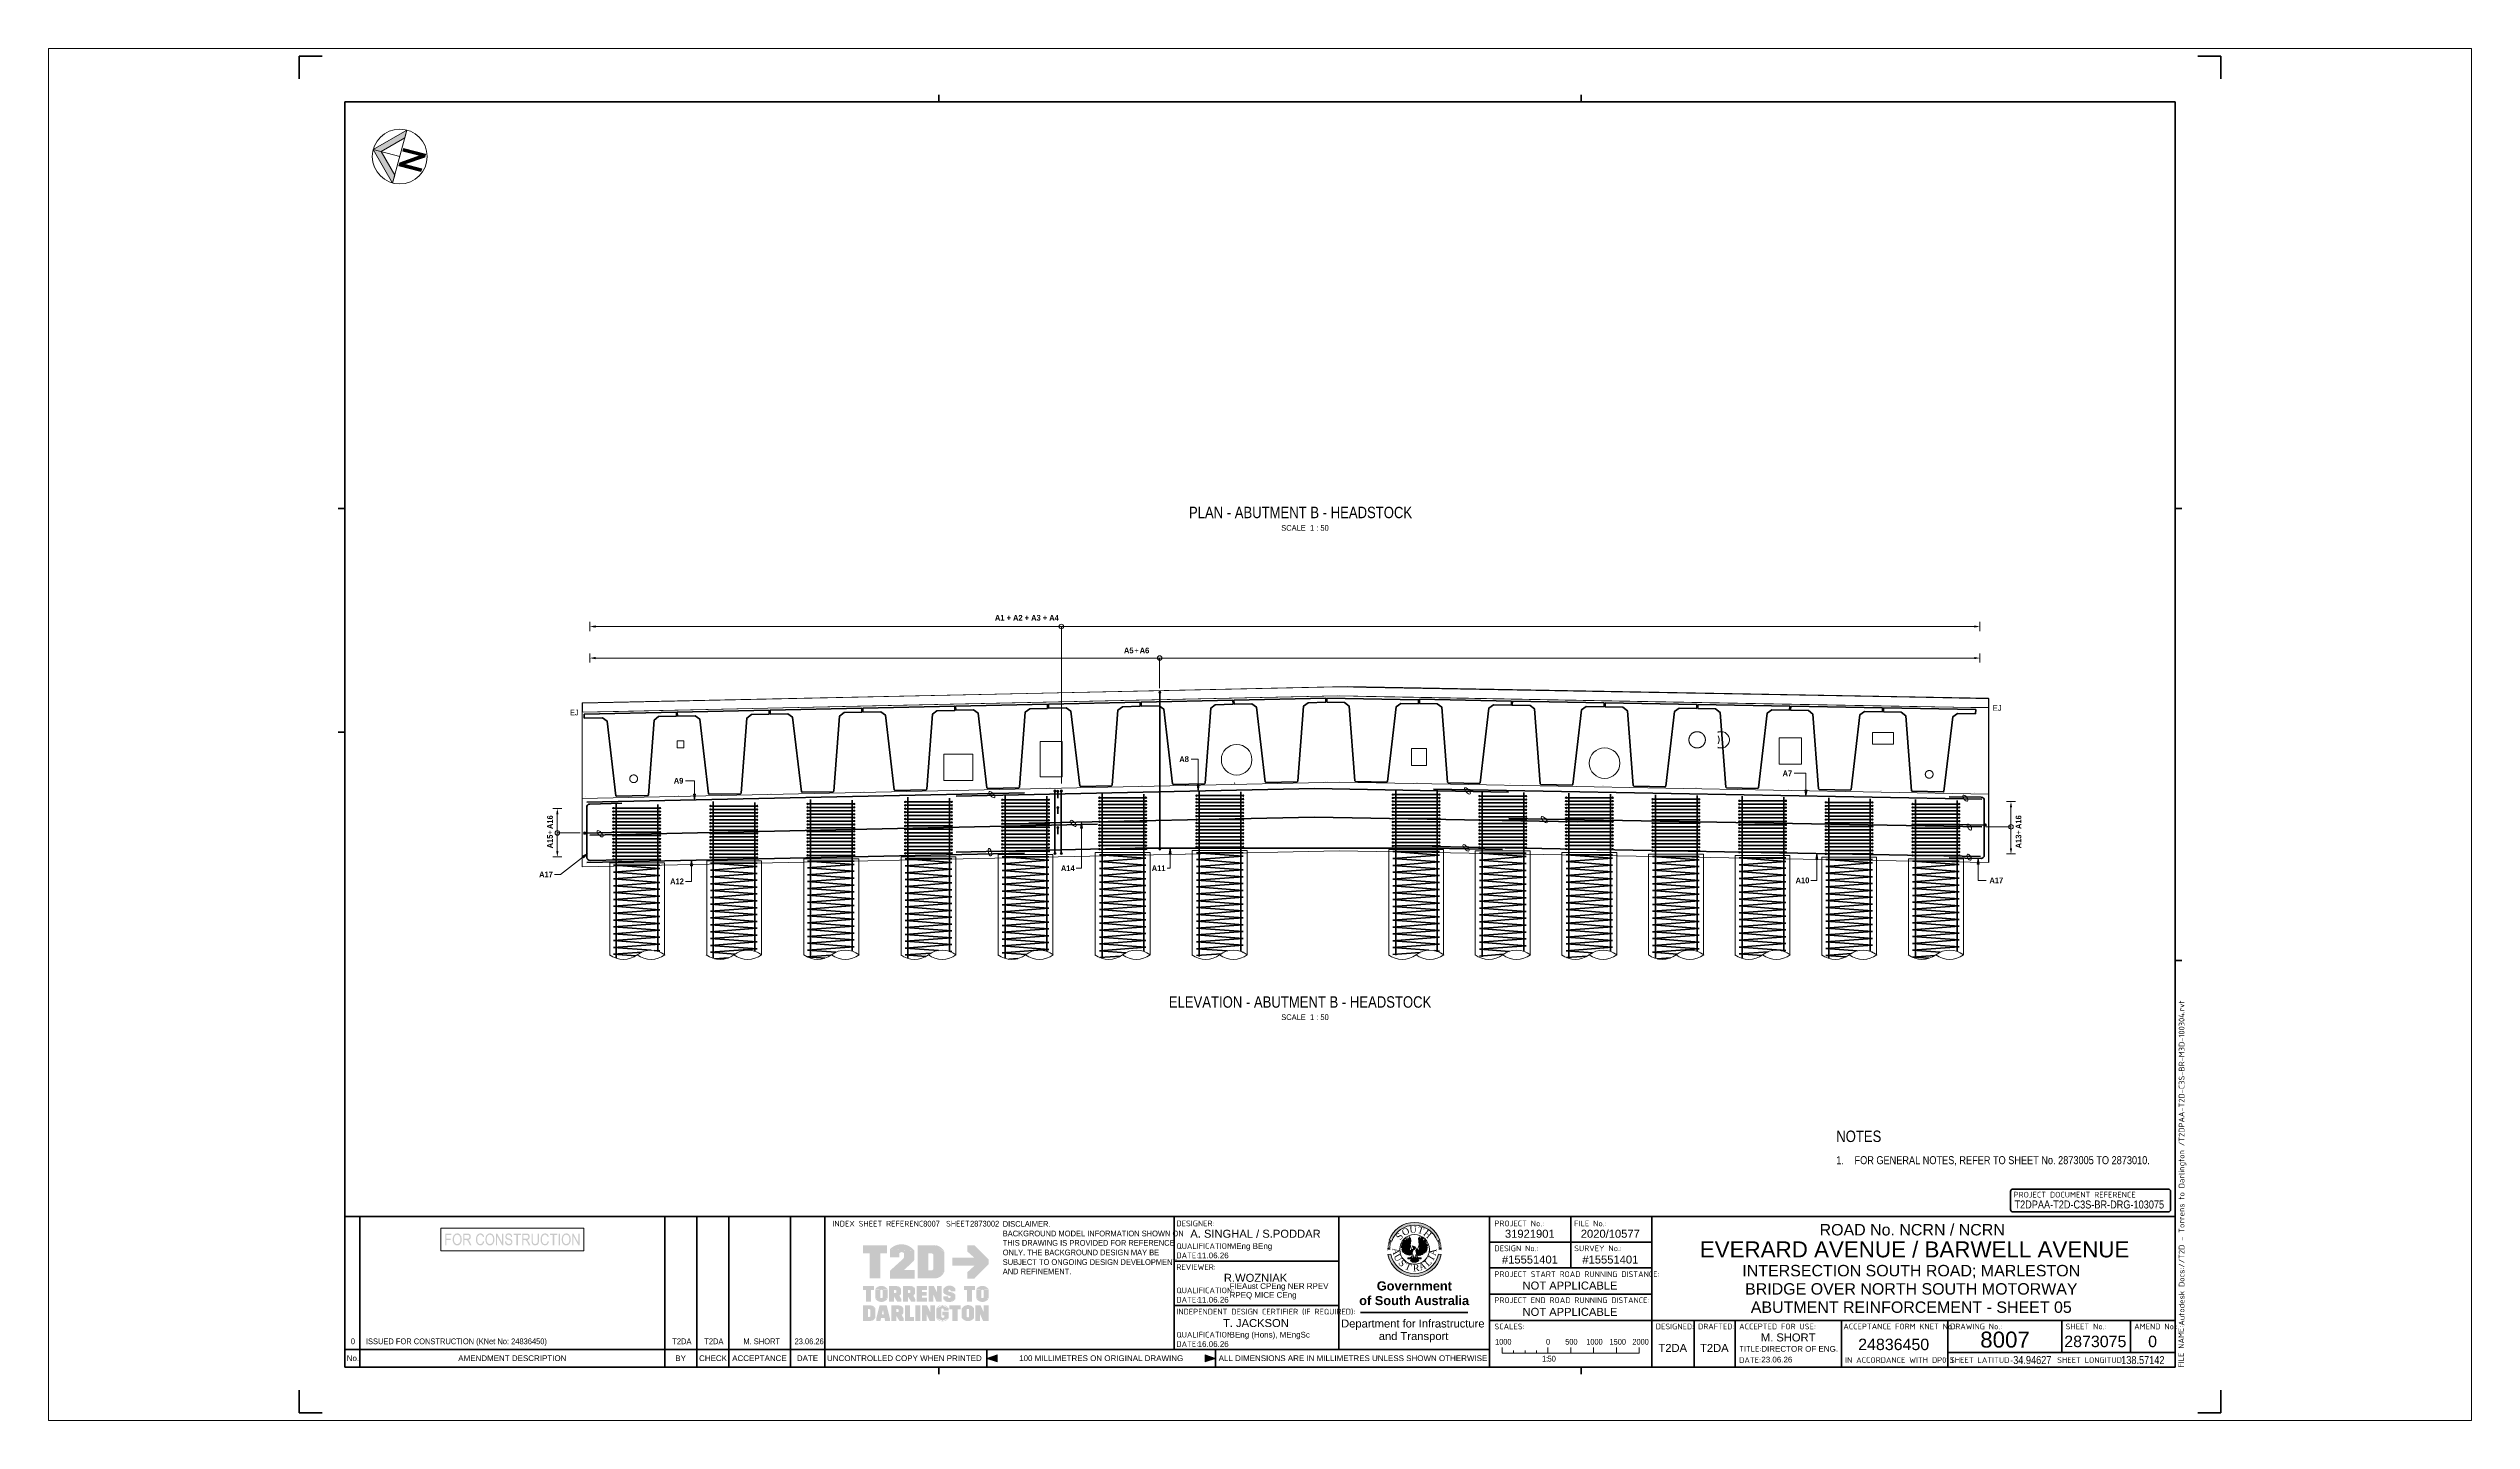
# Paper-space layout 'Layout1' of a CAD drawing. Header units: metres. Extents: x -0.11 to 0.95, y 0 to 0.6.
# The model-space entities are those that its viewports show. They can reach past a viewport. Long polylines and large blocks are cut down to what shows.
import ezdxf

# ---------------------------------------------------------------- set-up
doc = ezdxf.new("R2010")
doc.units = ezdxf.units.M
doc.linetypes.add('JacobsDash', pattern=[0.0045, 0.003, -0.0015])
doc.layers.get('Defpoints').update_dxf_attribs({"color": 41})
for name, color, linetype, lineweight in [('A-ANNO-NOTE', 7, 'Continuous', 9), ('A-ANNO-NOTE-STAMP', 10, 'Continuous', 18), ('A-DETL', 7, 'Continuous', 13), ('A-DETL-GENF', 7, 'Continuous', 9), ('A-FLOR', 7, 'Continuous', 50), ('A-FLOR-PATT', 7, 'Continuous', 50), ('G-ANNO-TEXT', 7, 'Continuous', 9), ('G-ANNO-TTLB', 7, 'Continuous', 9), ('G-IMPT', 7, 'Continuous', 13), ('S-BEAM', 7, 'Continuous', 50), ('S-BEAM-HDLN', 7, 'JacobsDash', 18), ('S-FNDN', 7, 'Continuous', 50), ('S-FNDN-HDLN', 7, 'JacobsDash', 18)]:
    doc.layers.add(name, color=color, linetype=linetype, lineweight=lineweight)
doc.layers.add('G-ANNO-NPLT', color=191, linetype='Continuous', plot=False)
doc.layers.get('G-ANNO-NPLT').freeze()
doc.styles.add('Arial', font='arial.ttf', dxfattribs={"height": 0.0025})
doc.styles.add('Arial Narrow_1', font='ARIALN.TTF', dxfattribs={"height": 0.125})
doc.styles.add('Arial Narrow_2', font='ARIALN.TTF', dxfattribs={"height": 0.0035})
doc.styles.add('Arial Narrow_3', font='ARIALN.TTF', dxfattribs={"height": 0.005})
doc.styles.add('Arial Narrow_4', font='ARIALN.TTF', dxfattribs={"height": 0.0025})
doc.styles.add('Arial Narrow_5', font='ARIALN.TTF', dxfattribs={"width": 0.9, "height": 0.0025})
doc.styles.add('Arial Narrow_B', font='ARIALNB.TTF', dxfattribs={"height": 0.125})
doc.styles.add('Arial_1', font='arial.ttf', dxfattribs={"height": 0.0035})
doc.styles.add('Arial_2', font='arial.ttf', dxfattribs={"height": 0.005})
doc.styles.add('Arial_3', font='arial.ttf', dxfattribs={"height": 0.007})
doc.styles.add('Arial_B', font='arialbd.ttf', dxfattribs={"height": 0.004})
doc.styles.add('ISOCPEUR', font='isocpeur.ttf', dxfattribs={"height": 0.0025})
doc.styles.add('Times New Roman', font='times.ttf', dxfattribs={"height": 0.008001})

# ---------------------------------------------------------------- blocks, each defined once
blk = doc.blocks.new('T2DPAA-T2D-PWA-DE-XRF-000001 - Drawing3_dwg-8554483-ABUTMENT REINFORCEMENT - SHEET 05')
at = {"layer": 'G-IMPT'}
h = blk.add_hatch(color=256, dxfattribs=at)
edge = h.paths.add_edge_path()
edge.add_line((0.1549, 0.1015), (0.1515, 0.1021))
edge.add_arc((0.1226, 0.1077), 0.0295, 190.997, 349.003, ccw=False)
edge.add_line((0.0937, 0.1021), (0.0903, 0.1015))
edge.add_arc((0.1226, 0.1077), 0.0329, 190.997, 349.003)
edge = h.paths.add_edge_path()
edge.add_arc((0.1226, 0.1077), 0.0329, 20.0475, 159.9525, ccw=False)
edge.add_line((0.1535, 0.119), (0.1503, 0.1178))
edge.add_arc((0.1226, 0.1077), 0.0295, 20.0475, 159.9525)
edge.add_line((0.0949, 0.1178), (0.0917, 0.119))
h = blk.add_hatch(color=256, dxfattribs=at)
edge = h.paths.add_edge_path()
edge.add_arc((0.1226, 0.1077), 0.0329, 161.3902, 162.9856, ccw=False)
edge.add_line((0.0915, 0.1183), (0.0914, 0.1182))
edge.add_line((0.0915, 0.1183), (0.0947, 0.1172))
edge.add_line((0.0947, 0.1171), (0.0947, 0.1172))
edge.add_arc((0.1226, 0.1077), 0.0295, 161.3902, 162.9856)
edge.add_line((0.0944, 0.1163), (0.0911, 0.1174))
h = blk.add_hatch(color=256, dxfattribs=at)
edge = h.paths.add_edge_path()
edge.add_line((0.1206, 0.1074), (0.1207, 0.1074))
edge.add_line((0.1207, 0.1074), (0.1206, 0.1074))
edge = h.paths.add_edge_path()
edge.add_line((0.1166, 0.11), (0.1166, 0.1074))
edge.add_line((0.1166, 0.1074), (0.1183, 0.1065))
edge.add_line((0.1183, 0.1065), (0.119, 0.1076))
edge.add_line((0.119, 0.1076), (0.1204, 0.1079))
edge.add_line((0.1204, 0.1079), (0.1207, 0.1074))
edge.add_line((0.1207, 0.1074), (0.1211, 0.1067))
edge.add_line((0.1211, 0.1067), (0.1187, 0.1008))
edge.add_line((0.1187, 0.1008), (0.1178, 0.1012))
edge.add_line((0.1178, 0.1012), (0.1166, 0.1008))
edge.add_line((0.1166, 0.1008), (0.1161, 0.1012))
edge.add_line((0.1161, 0.1012), (0.1147, 0.101))
edge.add_line((0.1147, 0.101), (0.1143, 0.1017))
edge.add_line((0.1143, 0.1017), (0.1131, 0.1012))
edge.add_line((0.1131, 0.1012), (0.1128, 0.1022))
edge.add_line((0.1128, 0.1022), (0.1119, 0.1019))
edge.add_line((0.1119, 0.1019), (0.1119, 0.1029))
edge.add_line((0.1119, 0.1029), (0.1105, 0.1027))
edge.add_line((0.1105, 0.1027), (0.1107, 0.1043))
edge.add_line((0.1107, 0.1043), (0.1091, 0.1041))
edge.add_line((0.1091, 0.1041), (0.1095, 0.1057))
edge.add_line((0.1095, 0.1057), (0.1077, 0.106))
edge.add_line((0.1077, 0.106), (0.1081, 0.1069))
edge.add_line((0.1081, 0.1069), (0.1072, 0.1074))
edge.add_line((0.1072, 0.1074), (0.1081, 0.1091))
edge.add_line((0.1081, 0.1091), (0.1069, 0.11))
edge.add_line((0.1069, 0.11), (0.1081, 0.1112))
edge.add_line((0.1081, 0.1112), (0.1069, 0.1122))
edge.add_line((0.1069, 0.1122), (0.1085, 0.113))
edge.add_line((0.1085, 0.113), (0.1072, 0.1143))
edge.add_line((0.1072, 0.1143), (0.1095, 0.1145))
edge.add_line((0.1095, 0.1145), (0.1081, 0.116))
edge.add_line((0.1081, 0.116), (0.1105, 0.116))
edge.add_line((0.1105, 0.116), (0.1088, 0.1179))
edge.add_line((0.1088, 0.1179), (0.1119, 0.1163))
edge.add_line((0.1119, 0.1163), (0.1105, 0.1193))
edge.add_line((0.1105, 0.1193), (0.1138, 0.1172))
edge.add_line((0.1138, 0.1172), (0.1121, 0.121))
edge.add_line((0.1121, 0.121), (0.1147, 0.1181))
edge.add_line((0.1147, 0.1181), (0.1143, 0.1224))
edge.add_line((0.1143, 0.1224), (0.1159, 0.1188))
edge.add_line((0.1159, 0.1188), (0.1166, 0.1236))
edge.add_line((0.1166, 0.1236), (0.1171, 0.1207))
edge.add_line((0.1171, 0.1207), (0.1178, 0.1214))
edge.add_line((0.1178, 0.1214), (0.118, 0.1179))
edge.add_line((0.118, 0.1179), (0.1171, 0.1131))
edge.add_line((0.1171, 0.1131), (0.1178, 0.111))
edge.add_line((0.1178, 0.111), (0.1166, 0.11))
for points in [[(0.1105, 0.1193), (0.1088, 0.1179), (0.1119, 0.1163)], [(0.1369, 0.1093), (0.1385, 0.1081), (0.1367, 0.1074), (0.1376, 0.106), (0.1357, 0.106), (0.1367, 0.1043), (0.1348, 0.1043), (0.1348, 0.1031), (0.1336, 0.1034), (0.1331, 0.1022), (0.1322, 0.1024), (0.1317, 0.1015), (0.1305, 0.1017), (0.1301, 0.101), (0.1296, 0.1015), (0.1291, 0.1005), (0.1286, 0.1008), (0.1277, 0.1003), (0.1275, 0.101), (0.1268, 0.1003), (0.1251, 0.1029), (0.1242, 0.1065), (0.1246, 0.1076), (0.1263, 0.1076), (0.127, 0.1067), (0.1284, 0.1072), (0.1291, 0.11), (0.1275, 0.1112), (0.1282, 0.1133), (0.1275, 0.1219), (0.1284, 0.121), (0.1289, 0.1236), (0.1294, 0.1193), (0.1312, 0.1226), (0.1305, 0.1191), (0.1331, 0.1212), (0.1317, 0.1179), (0.1348, 0.1195), (0.1324, 0.116), (0.1364, 0.1179), (0.1341, 0.1155), (0.1371, 0.116), (0.1355, 0.1143), (0.1381, 0.1141), (0.1364, 0.1131), (0.1383, 0.1124), (0.1367, 0.1114), (0.1385, 0.11)], [(0.1312, 0.1226), (0.1331, 0.1212), (0.1305, 0.1191)], [(0.1348, 0.1195), (0.1364, 0.1179), (0.1324, 0.116)], [(0.1069, 0.1122), (0.1069, 0.11), (0.1081, 0.1112)], [(0.1081, 0.116), (0.1072, 0.1143), (0.1095, 0.1145)], [(0.1077, 0.106), (0.1091, 0.1041), (0.1095, 0.1057)], [(0.1105, 0.1027), (0.1119, 0.1019), (0.1119, 0.1029)], [(0.1225, 0.0967), (0.1233, 0.0985), (0.1277, 0.0943), (0.1263, 0.0929), (0.1237, 0.092), (0.1202, 0.0924), (0.1176, 0.0943), (0.1218, 0.0984)], [(0.1291, 0.1005), (0.1301, 0.101), (0.1296, 0.1015)], [(0.1317, 0.1015), (0.1331, 0.1022), (0.1322, 0.1024)], [(0.1383, 0.1124), (0.1381, 0.1141), (0.1364, 0.1131)]]:
    blk.add_hatch(color=256, dxfattribs=at).paths.add_polyline_path(points)
h = blk.add_hatch(color=256, dxfattribs=at)
edge = h.paths.add_edge_path()
edge.add_line((0.154, 0.1174), (0.1508, 0.1163))
edge.add_arc((0.1226, 0.1077), 0.0295, 17.0144, 18.6098)
edge.add_line((0.1505, 0.1172), (0.1505, 0.1171))
edge.add_line((0.1505, 0.1172), (0.1537, 0.1183))
edge.add_line((0.1538, 0.1182), (0.1537, 0.1183))
edge.add_arc((0.1226, 0.1077), 0.0329, 17.0144, 18.6098, ccw=False)
h = blk.add_hatch(color=256, dxfattribs=at)
edge = h.paths.add_edge_path()
edge.add_line((0.0931, 0.1083), (0.0897, 0.1083))
edge.add_arc((0.1226, 0.1077), 0.0329, 177.3415, 178.9368, ccw=False)
edge.add_line((0.0897, 0.1094), (0.0897, 0.1093))
edge.add_line((0.0897, 0.1094), (0.0932, 0.1092))
edge.add_line((0.0932, 0.1091), (0.0932, 0.1092))
edge.add_arc((0.1226, 0.1077), 0.0295, 177.3415, 178.9368)
h = blk.add_hatch(color=256, dxfattribs=at)
edge = h.paths.add_edge_path()
edge.add_line((0.0931, 0.1069), (0.0897, 0.1068))
edge.add_arc((0.1226, 0.1077), 0.0329, 180, 181.5953, ccw=False)
edge.add_line((0.0897, 0.1078), (0.0897, 0.1077))
edge.add_line((0.0897, 0.1078), (0.0931, 0.1078))
edge.add_line((0.0931, 0.1077), (0.0931, 0.1078))
edge.add_arc((0.1226, 0.1077), 0.0295, 180, 181.5953)
h = blk.add_hatch(color=256, dxfattribs=at)
edge = h.paths.add_edge_path()
edge.add_arc((0.1226, 0.1077), 0.0329, 174.6829, 176.2783, ccw=False)
edge.add_line((0.0899, 0.1109), (0.0898, 0.1108))
edge.add_line((0.0899, 0.1109), (0.0933, 0.1106))
edge.add_line((0.0933, 0.1105), (0.0933, 0.1106))
edge.add_arc((0.1226, 0.1077), 0.0295, 174.6829, 176.2783)
edge.add_line((0.0932, 0.1096), (0.0898, 0.1099))
h = blk.add_hatch(color=256, dxfattribs=at)
edge = h.paths.add_edge_path()
edge.add_arc((0.1226, 0.1077), 0.0329, 172.0244, 173.6197, ccw=False)
edge.add_line((0.09, 0.1124), (0.09, 0.1123))
edge.add_line((0.09, 0.1124), (0.0934, 0.1119))
edge.add_line((0.0934, 0.1118), (0.0934, 0.1119))
edge.add_arc((0.1226, 0.1077), 0.0295, 172.0244, 173.6197)
edge.add_line((0.0933, 0.111), (0.0899, 0.1114))
h = blk.add_hatch(color=256, dxfattribs=at)
edge = h.paths.add_edge_path()
edge.add_arc((0.1226, 0.1077), 0.0329, 169.3658, 170.9612, ccw=False)
edge.add_line((0.0903, 0.1139), (0.0903, 0.1138))
edge.add_line((0.0903, 0.1139), (0.0937, 0.1133))
edge.add_line((0.0936, 0.1132), (0.0937, 0.1133))
edge.add_arc((0.1226, 0.1077), 0.0295, 169.3658, 170.9612)
edge.add_line((0.0935, 0.1124), (0.0901, 0.1129))
h = blk.add_hatch(color=256, dxfattribs=at)
edge = h.paths.add_edge_path()
edge.add_arc((0.1226, 0.1077), 0.0329, 166.7073, 168.3026, ccw=False)
edge.add_line((0.0906, 0.1154), (0.0906, 0.1153))
edge.add_line((0.0906, 0.1154), (0.0939, 0.1146))
edge.add_line((0.0939, 0.1145), (0.0939, 0.1146))
edge.add_arc((0.1226, 0.1077), 0.0295, 166.7073, 168.3026)
edge.add_line((0.0937, 0.1137), (0.0904, 0.1144))
h = blk.add_hatch(color=256, dxfattribs=at)
edge = h.paths.add_edge_path()
edge.add_line((0.0941, 0.115), (0.0907, 0.1159))
edge.add_arc((0.1226, 0.1077), 0.0329, 164.0488, 165.6441, ccw=False)
edge.add_line((0.091, 0.1169), (0.091, 0.1168))
edge.add_line((0.091, 0.1169), (0.0943, 0.1159))
edge.add_line((0.0943, 0.1158), (0.0943, 0.1159))
edge.add_arc((0.1226, 0.1077), 0.0295, 164.0488, 165.6441)
h = blk.add_hatch(color=256, dxfattribs=at)
edge = h.paths.add_edge_path()
edge.add_line((0.1232, 0.1095), (0.1225, 0.1076))
edge.add_line((0.1225, 0.1076), (0.1207, 0.1074))
edge.add_line((0.1207, 0.1074), (0.1207, 0.1074))
edge.add_line((0.1207, 0.1074), (0.1216, 0.1086))
edge.add_line((0.1216, 0.1086), (0.1197, 0.1119))
edge.add_line((0.1197, 0.1119), (0.1232, 0.1107))
edge.add_line((0.1232, 0.1107), (0.1239, 0.1098))
edge.add_line((0.1239, 0.1098), (0.1232, 0.1095))
h = blk.add_hatch(color=256, dxfattribs=at)
edge = h.paths.add_edge_path()
edge.add_arc((0.1226, 0.1077), 0.0295, 14.3559, 15.9512)
edge.add_line((0.1509, 0.1159), (0.1509, 0.1158))
edge.add_line((0.1509, 0.1159), (0.1542, 0.1169))
edge.add_line((0.1542, 0.1168), (0.1542, 0.1169))
edge.add_arc((0.1226, 0.1077), 0.0329, 14.3559, 15.9512, ccw=False)
edge.add_line((0.1545, 0.1159), (0.1511, 0.115))
h = blk.add_hatch(color=256, dxfattribs=at)
edge = h.paths.add_edge_path()
edge.add_line((0.1548, 0.1144), (0.1514, 0.1137))
edge.add_arc((0.1226, 0.1077), 0.0295, 11.6974, 13.2927)
edge.add_line((0.1512, 0.1146), (0.1513, 0.1145))
edge.add_line((0.1512, 0.1146), (0.1546, 0.1154))
edge.add_line((0.1546, 0.1153), (0.1546, 0.1154))
edge.add_arc((0.1226, 0.1077), 0.0329, 11.6974, 13.2927, ccw=False)
h = blk.add_hatch(color=256, dxfattribs=at)
edge = h.paths.add_edge_path()
edge.add_arc((0.1226, 0.1077), 0.0295, 9.0388, 10.6342)
edge.add_line((0.1515, 0.1133), (0.1515, 0.1132))
edge.add_line((0.1515, 0.1133), (0.1549, 0.1139))
edge.add_line((0.1549, 0.1138), (0.1549, 0.1139))
edge.add_arc((0.1226, 0.1077), 0.0329, 9.0388, 10.6342, ccw=False)
edge.add_line((0.1551, 0.1129), (0.1517, 0.1124))
h = blk.add_hatch(color=256, dxfattribs=at)
edge = h.paths.add_edge_path()
edge.add_arc((0.1226, 0.1077), 0.0295, 6.3803, 7.9756)
edge.add_line((0.1518, 0.1119), (0.1518, 0.1118))
edge.add_line((0.1518, 0.1119), (0.1552, 0.1124))
edge.add_line((0.1552, 0.1123), (0.1552, 0.1124))
edge.add_arc((0.1226, 0.1077), 0.0329, 6.3803, 7.9756, ccw=False)
edge.add_line((0.1553, 0.1114), (0.1519, 0.111))
h = blk.add_hatch(color=256, dxfattribs=at)
edge = h.paths.add_edge_path()
edge.add_line((0.1554, 0.1099), (0.152, 0.1096))
edge.add_arc((0.1226, 0.1077), 0.0295, 3.7217, 5.3171)
edge.add_line((0.1519, 0.1106), (0.1519, 0.1105))
edge.add_line((0.1519, 0.1106), (0.1553, 0.1109))
edge.add_line((0.1553, 0.1108), (0.1553, 0.1109))
edge.add_arc((0.1226, 0.1077), 0.0329, 3.7217, 5.3171, ccw=False)
h = blk.add_hatch(color=256, dxfattribs=at)
edge = h.paths.add_edge_path()
edge.add_line((0.1555, 0.1083), (0.1521, 0.1083))
edge.add_arc((0.1226, 0.1077), 0.0295, 1.0632, 2.6585)
edge.add_line((0.152, 0.1092), (0.152, 0.1091))
edge.add_line((0.152, 0.1092), (0.1554, 0.1094))
edge.add_line((0.1555, 0.1093), (0.1554, 0.1094))
edge.add_arc((0.1226, 0.1077), 0.0329, 1.0632, 2.6585, ccw=False)
h = blk.add_hatch(color=256, dxfattribs=at)
edge = h.paths.add_edge_path()
edge.add_line((0.1555, 0.1068), (0.152, 0.1069))
edge.add_arc((0.1226, 0.1077), 0.0295, 358.4047, 360)
edge.add_line((0.1521, 0.1078), (0.1521, 0.1077))
edge.add_line((0.1521, 0.1078), (0.1555, 0.1078))
edge.add_line((0.1555, 0.1077), (0.1555, 0.1078))
edge.add_arc((0.1226, 0.1077), 0.0329, 358.4047, 360, ccw=False)
for p, q in [((0.0917, 0.119), (0.0949, 0.1178)), ((0.1105, 0.1193), (0.1088, 0.1179)), ((0.1088, 0.1179), (0.1119, 0.1163)), ((0.1119, 0.1163), (0.1105, 0.1193)), ((0.1305, 0.1191), (0.1312, 0.1226)), ((0.1331, 0.1212), (0.1305, 0.1191)), ((0.1312, 0.1226), (0.1331, 0.1212)), ((0.1324, 0.116), (0.1348, 0.1195)), ((0.1364, 0.1179), (0.1324, 0.116)), ((0.1348, 0.1195), (0.1364, 0.1179)), ((0.1503, 0.1178), (0.1535, 0.119)), ((0.0903, 0.1015), (0.0937, 0.1021)), ((0.1069, 0.1122), (0.1069, 0.11)), ((0.1081, 0.1112), (0.1069, 0.1122)), ((0.1069, 0.11), (0.1081, 0.1112)), ((0.1081, 0.116), (0.1072, 0.1143)), ((0.1072, 0.1143), (0.1095, 0.1145)), ((0.1077, 0.106), (0.1091, 0.1041)), ((0.1095, 0.1057), (0.1077, 0.106)), ((0.1095, 0.1145), (0.1081, 0.116)), ((0.1091, 0.1041), (0.1095, 0.1057)), ((0.1119, 0.1029), (0.1105, 0.1027)), ((0.1105, 0.1027), (0.1119, 0.1019)), ((0.1119, 0.1019), (0.1119, 0.1029)), ((0.115, 0.0967), (0.1197, 0.0967)), ((0.1211, 0.1003), (0.1173, 0.0974)), ((0.1244, 0.1003), (0.1272, 0.0974)), ((0.1256, 0.0967), (0.1308, 0.0967)), ((0.1296, 0.1015), (0.1291, 0.1005)), ((0.1291, 0.1005), (0.1301, 0.101)), ((0.1301, 0.101), (0.1296, 0.1015)), ((0.1322, 0.1024), (0.1317, 0.1015)), ((0.1317, 0.1015), (0.1331, 0.1022)), ((0.1331, 0.1022), (0.1322, 0.1024)), ((0.1381, 0.1141), (0.1364, 0.1131)), ((0.1364, 0.1131), (0.1383, 0.1124)), ((0.1383, 0.1124), (0.1381, 0.1141)), ((0.1515, 0.1021), (0.1549, 0.1015))]:
    blk.add_line(p, q, dxfattribs=at)
at = {"layer": 'G-IMPT', "flags": 128}
for points in [[(0.1085, 0.113), (0.1072, 0.1143), (0.1095, 0.1145), (0.1081, 0.116), (0.1105, 0.116), (0.1088, 0.1179), (0.1119, 0.1163), (0.1105, 0.1193), (0.1138, 0.1172), (0.1121, 0.121), (0.1147, 0.1181), (0.1143, 0.1224), (0.1159, 0.1188), (0.1166, 0.1236), (0.1171, 0.1207), (0.1178, 0.1214), (0.118, 0.1179), (0.1171, 0.1131), (0.119, 0.1076), (0.1204, 0.1079), (0.1211, 0.1067), (0.1187, 0.1008), (0.1178, 0.1012), (0.1166, 0.1008), (0.1161, 0.1012), (0.1147, 0.101), (0.1143, 0.1017), (0.1131, 0.1012), (0.1128, 0.1022), (0.1119, 0.1019), (0.1119, 0.1029), (0.1105, 0.1027), (0.1107, 0.1043), (0.1091, 0.1041), (0.1095, 0.1057), (0.1077, 0.106), (0.1081, 0.1069), (0.1072, 0.1074), (0.1081, 0.1091), (0.1069, 0.11), (0.1081, 0.1112), (0.1069, 0.1122), (0.1087, 0.1131)], [(0.1199, 0.1031), (0.1225, 0.0967), (0.1251, 0.1029), (0.1242, 0.1065), (0.1246, 0.1076), (0.1263, 0.1076), (0.1282, 0.1133), (0.1275, 0.1219), (0.1284, 0.121), (0.1289, 0.1236), (0.1294, 0.1193), (0.1312, 0.1226), (0.1305, 0.1191), (0.1331, 0.1212), (0.1317, 0.1179), (0.1348, 0.1195), (0.1324, 0.116), (0.1364, 0.1179), (0.1341, 0.1155), (0.1371, 0.116), (0.1355, 0.1143), (0.1381, 0.1141), (0.1364, 0.1131), (0.1383, 0.1124), (0.1367, 0.1114), (0.1385, 0.11), (0.1369, 0.1093), (0.1385, 0.1081), (0.1367, 0.1074), (0.1376, 0.106), (0.1357, 0.106), (0.1367, 0.1043), (0.1348, 0.1043), (0.1348, 0.1031), (0.1336, 0.1034), (0.1331, 0.1022), (0.1322, 0.1024), (0.1317, 0.1015), (0.1305, 0.1017), (0.1301, 0.101), (0.1296, 0.1015), (0.1291, 0.1005), (0.1286, 0.1008), (0.1277, 0.1003), (0.1275, 0.101), (0.1268, 0.1003), (0.1251, 0.1029)], [(0.1206, 0.0974), (0.1145, 0.0974), (0.1145, 0.0962), (0.1194, 0.0962)], [(0.119, 0.1076), (0.1183, 0.1065), (0.1166, 0.1074), (0.1166, 0.11), (0.1178, 0.111)], [(0.1218, 0.0984), (0.1176, 0.0943), (0.1202, 0.0924), (0.1237, 0.092), (0.1263, 0.0929), (0.1277, 0.0943), (0.1233, 0.0985)], [(0.1239, 0.1098), (0.1244, 0.1091), (0.1246, 0.1076)], [(0.1246, 0.0974), (0.1308, 0.0974), (0.1308, 0.0962), (0.126, 0.0962)], [(0.1263, 0.1076), (0.127, 0.1067), (0.1284, 0.1072), (0.1291, 0.11), (0.1275, 0.1112)]]:
    blk.add_lwpolyline(points, dxfattribs=at)
blk.add_lwpolyline([(0.1206, 0.1074), (0.1216, 0.1086), (0.1197, 0.1119), (0.1232, 0.1107), (0.1239, 0.1098), (0.1232, 0.1095), (0.1225, 0.1076)], close=True, dxfattribs=at)
at = {"layer": 'G-IMPT'}
blk.add_circle((0.1226, 0.1077), 0.018, dxfattribs=at)
for radius, start, end in [(0.0329, 20.0475, 159.9525), (0.0295, 20.0475, 159.9525), (0.0329, 190.997, 349.003), (0.0295, 190.997, 349.003)]:
    blk.add_arc((0.1226, 0.1077), radius, start, end, dxfattribs=at)
at = {"layer": 'G-IMPT', "lineweight": 9, "char_height": 0.008, "attachment_point": 2, "line_spacing_factor": 1.029793, "style": 'Times New Roman'}
for s, insert, width, rotation in [('S', (0.1012, 0.1263), 0.008041, 49.0663), ('O', (0.1099, 0.133), 0.010353, 26.6943), ('U', (0.1205, 0.136), 0.010353, 4.3222), ('T', (0.1314, 0.1347), 0.008744, 341.9502), ('H', (0.141, 0.1293), 0.010353, 319.5782), ('A', (0.104, 0.106), 0.010353, 279.6978), ('U', (0.1058, 0.0996), 0.010353, 300.15), ('S', (0.1107, 0.0935), 0.008041, 310.3575), ('T', (0.1164, 0.0903), 0.008744, 336.9699), ('R', (0.1244, 0.0893), 0.009549, 3.701), ('A', (0.1307, 0.0909), 0.010353, 21.3382), ('L', (0.1363, 0.0949), 0.008744, 42.375), ('I', (0.1395, 0.0995), 0.004825, 60.5783), ('A', (0.141, 0.1048), 0.010353, 83.64)]:
    blk.add_mtext(s, dxfattribs=dict(at, insert=insert, width=width, rotation=rotation))
blk = doc.blocks.new('T2DPAA-T2D-PWA-DE-XRF-000001 - Standard-8554987-ABUTMENT REINFORCEMENT - SHEET 05')
at = {"layer": 'G-ANNO-TTLB', "true_color": 0x1d4a5c}
h = blk.add_hatch(color=139, dxfattribs=at)
edge = h.paths.add_edge_path()
edge.add_line((0.2623, 0.0443), (0.2623, 0.0452))
edge.add_arc((0.2616, 0.044), 0.00145, 58.8241, 99.793)
edge.add_line((0.2613, 0.0454), (0.2613, 0.0441))
edge.add_arc((0.2616, 0.0455), 0.00141, 259.7202, 301.6629)
edge = h.paths.add_edge_path()
edge.add_arc((0.2625, 0.0448), 0.00224, 301.808, 330.1086, ccw=False)
edge.add_line((0.2637, 0.0429), (0.2645, 0.0415))
edge.add_line((0.2645, 0.0415), (0.2645, 0.0403))
edge.add_line((0.2645, 0.0403), (0.2627, 0.0403))
edge.add_line((0.2627, 0.0403), (0.2613, 0.0425))
edge.add_line((0.2613, 0.0425), (0.2613, 0.0403))
edge.add_line((0.2613, 0.0403), (0.2591, 0.0403))
edge.add_line((0.2591, 0.0403), (0.2591, 0.0471))
edge.add_line((0.2591, 0.0471), (0.2624, 0.0471))
edge.add_arc((0.2623, 0.0446), 0.00248, 32.8357, 87.7033, ccw=False)
edge.add_line((0.2644, 0.046), (0.2644, 0.0437))
edge = h.paths.add_edge_path()
edge.add_line((0.2674, 0.0527), (0.2674, 0.0537))
edge.add_arc((0.2667, 0.0524), 0.00145, 58.8241, 99.793)
edge.add_line((0.2665, 0.0539), (0.2665, 0.0526))
edge.add_arc((0.2667, 0.0539), 0.00141, 259.7202, 301.6629)
edge = h.paths.add_edge_path()
edge.add_arc((0.2676, 0.0532), 0.00224, 301.808, 330.1086, ccw=False)
edge.add_line((0.2688, 0.0513), (0.2696, 0.0499))
edge.add_line((0.2696, 0.0499), (0.2696, 0.0487))
edge.add_line((0.2696, 0.0487), (0.2678, 0.0487))
edge.add_line((0.2678, 0.0487), (0.2664, 0.051))
edge.add_line((0.2664, 0.051), (0.2664, 0.0487))
edge.add_line((0.2664, 0.0487), (0.2642, 0.0487))
edge.add_line((0.2642, 0.0487), (0.2642, 0.0555))
edge.add_line((0.2642, 0.0555), (0.2676, 0.0555))
edge.add_arc((0.2675, 0.0531), 0.00248, 32.8357, 87.7033, ccw=False)
edge.add_line((0.2695, 0.0544), (0.2695, 0.0521))
edge = h.paths.add_edge_path()
edge.add_line((0.2499, 0.0422), (0.2499, 0.0452))
edge.add_arc((0.2491, 0.0441), 0.00138, 56.3448, 98.7814)
edge.add_line((0.2489, 0.0454), (0.2489, 0.0419))
edge.add_arc((0.2491, 0.0433), 0.00138, 261.2186, 303.6552)
edge = h.paths.add_edge_path()
edge.add_line((0.2613, 0.0527), (0.2613, 0.0537))
edge.add_arc((0.2606, 0.0524), 0.00145, 58.8241, 99.793)
edge.add_line((0.2603, 0.0539), (0.2603, 0.0526))
edge.add_arc((0.2606, 0.0539), 0.00141, 259.7202, 301.6629)
edge = h.paths.add_edge_path()
edge.add_line((0.2502, 0.0403), (0.2467, 0.0403))
edge.add_line((0.2467, 0.0403), (0.2467, 0.0471))
edge.add_line((0.2467, 0.0471), (0.2501, 0.0471))
edge.add_arc((0.25, 0.0447), 0.00241, 26.2483, 85.5583, ccw=False)
edge.add_line((0.2521, 0.0457), (0.2521, 0.0416))
edge.add_arc((0.2502, 0.0424), 0.00209, 270, 338.4707, ccw=False)
h.paths.add_polyline_path([(0.2555, 0.0451), (0.255, 0.0432), (0.2559, 0.0432)])
h.paths.add_polyline_path([(0.2585, 0.0415), (0.2585, 0.0403), (0.2564, 0.0403), (0.2562, 0.0415), (0.2547, 0.0415), (0.2544, 0.0403), (0.2526, 0.0403), (0.2526, 0.0415), (0.254, 0.0471), (0.2571, 0.0471)])
h.paths.add_polyline_path([(0.2673, 0.042), (0.269, 0.042), (0.269, 0.0403), (0.2651, 0.0403), (0.2651, 0.0471), (0.2673, 0.0471)])
h.paths.add_polyline_path([(0.2718, 0.0403), (0.2696, 0.0403), (0.2696, 0.0471), (0.2718, 0.0471)])
h.paths.add_polyline_path([(0.2762, 0.0441), (0.2762, 0.0471), (0.2782, 0.0471), (0.2782, 0.0403), (0.2759, 0.0403), (0.2746, 0.0432), (0.2746, 0.0403), (0.2725, 0.0403), (0.2725, 0.0471), (0.2748, 0.0471)])
edge = h.paths.add_edge_path()
edge.add_arc((0.2817, 0.0424), 0.000774, 214.5178, 325.4822)
edge.add_line((0.2823, 0.0419), (0.2823, 0.0427))
edge.add_line((0.2823, 0.0427), (0.2815, 0.0427))
edge.add_line((0.2815, 0.0427), (0.2815, 0.0443))
edge.add_line((0.2815, 0.0443), (0.2842, 0.0443))
edge.add_line((0.2842, 0.0443), (0.2842, 0.0415))
edge.add_arc((0.2819, 0.0428), 0.00262, 274.1131, 330.4929, ccw=False)
edge.add_arc((0.2815, 0.0434), 0.00327, 260.2337, 279.7663, ccw=False)
edge.add_arc((0.2812, 0.0429), 0.00275, 208.3817, 264.7517, ccw=False)
edge.add_line((0.2788, 0.0416), (0.2788, 0.0458))
edge.add_arc((0.2812, 0.0445), 0.00268, 94.8448, 152.8409, ccw=False)
edge.add_arc((0.2815, 0.0424), 0.00482, 83.0812, 96.9188, ccw=False)
edge.add_arc((0.2818, 0.0444), 0.00278, 31.3102, 83.6241, ccw=False)
edge.add_line((0.2842, 0.0459), (0.2842, 0.0447))
edge.add_line((0.2842, 0.0447), (0.282, 0.0447))
edge.add_line((0.282, 0.0447), (0.282, 0.0455))
edge.add_arc((0.2815, 0.0451), 0.000641, 40.732, 139.268)
edge.add_line((0.281, 0.0455), (0.281, 0.0419))
h.paths.add_polyline_path([(0.2882, 0.0403), (0.2859, 0.0403), (0.2859, 0.0454), (0.2846, 0.0454), (0.2846, 0.0471), (0.2895, 0.0471), (0.2895, 0.0454), (0.2882, 0.0454)])
edge = h.paths.add_edge_path()
edge.add_arc((0.2927, 0.0429), 0.00104, 239.6549, 300.3451)
edge.add_line((0.2932, 0.042), (0.2932, 0.0454))
edge.add_arc((0.2927, 0.0445), 0.00103, 59.5446, 120.4554)
edge.add_line((0.2921, 0.0454), (0.2921, 0.042))
edge = h.paths.add_edge_path()
edge.add_arc((0.2927, 0.0434), 0.00323, 212.7347, 327.2653, ccw=False)
edge.add_line((0.29, 0.0417), (0.29, 0.0458))
edge.add_arc((0.2927, 0.044), 0.00323, 32.6408, 147.3592, ccw=False)
edge.add_line((0.2954, 0.0458), (0.2954, 0.0417))
h.paths.add_polyline_path([(0.3017, 0.0403), (0.2993, 0.0403), (0.298, 0.0432), (0.298, 0.0403), (0.2959, 0.0403), (0.2959, 0.0471), (0.2982, 0.0471), (0.2996, 0.0441), (0.2996, 0.0471), (0.3017, 0.0471)])
edge = h.paths.add_edge_path()
edge.add_arc((0.299, 0.0513), 0.00104, 239.6549, 300.3451)
edge.add_line((0.2995, 0.0504), (0.2995, 0.0538))
edge.add_arc((0.299, 0.0529), 0.00103, 59.5446, 120.4554)
edge.add_line((0.2985, 0.0538), (0.2985, 0.0504))
edge = h.paths.add_edge_path()
edge.add_arc((0.299, 0.0518), 0.00323, 212.7347, 327.2653, ccw=False)
edge.add_line((0.2963, 0.0501), (0.2963, 0.0542))
edge.add_arc((0.299, 0.0524), 0.00323, 32.6408, 147.3592, ccw=False)
edge.add_line((0.3017, 0.0542), (0.3017, 0.0501))
h.paths.add_polyline_path([(0.2945, 0.0487), (0.2923, 0.0487), (0.2923, 0.0538), (0.2909, 0.0538), (0.2909, 0.0555), (0.2958, 0.0555), (0.2958, 0.0538), (0.2945, 0.0538)])
edge = h.paths.add_edge_path()
edge.add_line((0.2872, 0.0518), (0.2872, 0.0499))
edge.add_arc((0.2849, 0.0513), 0.0027, 273.7285, 329.3952, ccw=False)
edge.add_line((0.285, 0.0486), (0.2841, 0.0486))
edge.add_arc((0.2842, 0.0512), 0.00266, 210.1626, 267.7624, ccw=False)
edge.add_line((0.2819, 0.0499), (0.2819, 0.051))
edge.add_line((0.2819, 0.051), (0.2841, 0.051))
edge.add_arc((0.2845, 0.0508), 0.000522, 155.2714, 300.4507)
edge.add_arc((0.2846, 0.0508), 0.000487, 289.6558, 416.8121)
edge.add_line((0.2849, 0.0512), (0.2834, 0.0515))
edge.add_arc((0.2841, 0.054), 0.00253, 213.4271, 255.8381, ccw=False)
edge.add_line((0.2819, 0.0526), (0.2819, 0.0544))
edge.add_arc((0.2846, 0.0525), 0.00325, 35.8397, 144.1603, ccw=False)
edge.add_line((0.2872, 0.0544), (0.2872, 0.0533))
edge.add_line((0.2872, 0.0533), (0.2851, 0.0533))
edge.add_arc((0.2846, 0.0535), 0.000494, 335.3316, 479.9481)
edge.add_arc((0.2845, 0.0535), 0.000428, 103.9979, 246.4243)
edge.add_line((0.2843, 0.0531), (0.2853, 0.0529))
edge.add_arc((0.2849, 0.0501), 0.00281, 35.1328, 82.3403, ccw=False)
h.paths.add_polyline_path([(0.2792, 0.0526), (0.2792, 0.0555), (0.2812, 0.0555), (0.2812, 0.0487), (0.2789, 0.0487), (0.2776, 0.0517), (0.2776, 0.0487), (0.2755, 0.0487), (0.2755, 0.0555), (0.2778, 0.0555)])
h.paths.add_polyline_path([(0.2725, 0.053), (0.2746, 0.053), (0.2746, 0.0513), (0.2725, 0.0513), (0.2725, 0.0504), (0.2748, 0.0504), (0.2748, 0.0487), (0.2703, 0.0487), (0.2703, 0.0555), (0.2748, 0.0555), (0.2748, 0.0538), (0.2725, 0.0538)])
edge = h.paths.add_edge_path()
edge.add_arc((0.2615, 0.0532), 0.00224, 301.808, 330.1086, ccw=False)
edge.add_line((0.2627, 0.0513), (0.2635, 0.0499))
edge.add_line((0.2635, 0.0499), (0.2635, 0.0487))
edge.add_line((0.2635, 0.0487), (0.2617, 0.0487))
edge.add_line((0.2617, 0.0487), (0.2603, 0.051))
edge.add_line((0.2603, 0.051), (0.2603, 0.0487))
edge.add_line((0.2603, 0.0487), (0.2581, 0.0487))
edge.add_line((0.2581, 0.0487), (0.2581, 0.0555))
edge.add_line((0.2581, 0.0555), (0.2614, 0.0555))
edge.add_arc((0.2613, 0.0531), 0.00248, 32.8357, 87.7033, ccw=False)
edge.add_line((0.2634, 0.0544), (0.2634, 0.0521))
edge = h.paths.add_edge_path()
edge.add_line((0.2543, 0.0538), (0.2543, 0.0504))
edge.add_arc((0.2548, 0.0513), 0.00104, 239.6549, 300.3451)
edge.add_line((0.2553, 0.0504), (0.2553, 0.0538))
edge.add_arc((0.2548, 0.0529), 0.00103, 59.5446, 120.4554)
edge = h.paths.add_edge_path()
edge.add_line((0.2521, 0.0501), (0.2521, 0.0542))
edge.add_arc((0.2548, 0.0524), 0.00323, 32.6408, 147.3592, ccw=False)
edge.add_line((0.2575, 0.0542), (0.2575, 0.0501))
edge.add_arc((0.2548, 0.0518), 0.00323, 212.7347, 327.2653, ccw=False)
h.paths.add_polyline_path([(0.2503, 0.0487), (0.248, 0.0487), (0.248, 0.0538), (0.2467, 0.0538), (0.2467, 0.0555), (0.2516, 0.0555), (0.2516, 0.0538), (0.2503, 0.0538)])
h.paths.add_polyline_path([(0.3017, 0.0672), (0.3017, 0.0651), (0.2955, 0.0588), (0.2924, 0.0588), (0.2924, 0.0616), (0.2955, 0.0644), (0.2858, 0.0644), (0.2858, 0.0679), (0.2955, 0.0679), (0.2924, 0.0707), (0.2924, 0.0734), (0.2955, 0.0734)])
edge = h.paths.add_edge_path()
edge.add_line((0.2768, 0.0699), (0.2754, 0.0699))
edge.add_line((0.2754, 0.0699), (0.2754, 0.0624))
edge.add_line((0.2754, 0.0624), (0.2768, 0.0624))
edge.add_arc((0.2767, 0.0633), 0.000915, 277.9427, 335.4563)
edge.add_line((0.2775, 0.0629), (0.2775, 0.0694))
edge.add_arc((0.2767, 0.0689), 0.000957, 31.2517, 83.8556)
edge = h.paths.add_edge_path()
edge.add_line((0.2781, 0.0589), (0.2707, 0.0589))
edge.add_line((0.2707, 0.0589), (0.2707, 0.0734))
edge.add_line((0.2707, 0.0734), (0.2781, 0.0734))
edge.add_arc((0.2777, 0.0683), 0.00519, 26.2483, 85.5583, ccw=False)
edge.add_line((0.2823, 0.0705), (0.2823, 0.0617))
edge.add_arc((0.2781, 0.0634), 0.00451, 270, 338.4707, ccw=False)
edge = h.paths.add_edge_path()
edge.add_line((0.2627, 0.0699), (0.2627, 0.0681))
edge.add_line((0.2627, 0.0681), (0.2585, 0.0681))
edge.add_line((0.2585, 0.0681), (0.2585, 0.0716))
edge.add_arc((0.2636, 0.0668), 0.00703, 37.1177, 136.9917, ccw=False)
edge.add_line((0.2692, 0.071), (0.2692, 0.0671))
edge.add_arc((0.2674, 0.0677), 0.00193, 316.9738, 340.8309, ccw=False)
edge.add_line((0.2688, 0.0664), (0.268, 0.0656))
edge.add_line((0.268, 0.0656), (0.2646, 0.0625))
edge.add_line((0.2646, 0.0625), (0.2693, 0.0625))
edge.add_line((0.2693, 0.0625), (0.2693, 0.0588))
edge.add_line((0.2693, 0.0588), (0.2585, 0.0588))
edge.add_line((0.2585, 0.0588), (0.2585, 0.0622))
edge.add_line((0.2585, 0.0622), (0.2638, 0.067))
edge.add_line((0.2638, 0.067), (0.2647, 0.068))
edge.add_line((0.2647, 0.068), (0.2647, 0.0699))
edge.add_arc((0.2637, 0.0691), 0.00131, 40.7337, 139.2663)
h.paths.add_polyline_path([(0.2467, 0.0734), (0.2573, 0.0734), (0.2573, 0.0698), (0.2544, 0.0698), (0.2544, 0.0589), (0.2496, 0.0589), (0.2496, 0.0699), (0.2467, 0.0699)])
at = {"layer": 'G-IMPT', "lineweight": 9}
for points in [[(0.3055, 0.0254), (0.3055, 0.0239), (0.3055, 0.0224), (0.301, 0.0239)], [(0.3965, 0.0254), (0.401, 0.0239), (0.3965, 0.0224), (0.3965, 0.0239)]]:
    blk.add_hatch(color=256, dxfattribs=at).paths.add_polyline_path(points)
at = {"layer": 'A-ANNO-NOTE'}
for p, q in [((0.5265, 0.0287), (0.5265, 0.0262)), ((0.5265, 0.0262), (0.5865, 0.0262)), ((0.5315, 0.0274), (0.5315, 0.0262)), ((0.5365, 0.0274), (0.5365, 0.0262)), ((0.5415, 0.0274), (0.5415, 0.0262)), ((0.5465, 0.0287), (0.5465, 0.0262)), ((0.5565, 0.0287), (0.5565, 0.0262)), ((0.5665, 0.0287), (0.5665, 0.0262)), ((0.5765, 0.0287), (0.5765, 0.0262)), ((0.5865, 0.0287), (0.5865, 0.0262))]:
    blk.add_line(p, q, dxfattribs=at)
at = {"layer": 'G-ANNO-TTLB', "color": 8, "lineweight": 35, "true_color": 0x808080}
for p, q in [((0, 0.594), (0.01, 0.594)), ((0, 0.584), (0, 0.594)), ((0.831, 0.594), (0.841, 0.594)), ((0.841, 0.594), (0.841, 0.584)), ((0, 0), (0, 0.01)), ((0.01, 0), (0, 0)), ((0.831, 0), (0.841, 0)), ((0.841, 0), (0.841, 0.01))]:
    blk.add_line(p, q, dxfattribs=at)
at = {"layer": 'G-ANNO-TTLB', "lineweight": 100}
for p, q in [((0.02, 0.574), (0.02, 0.02)), ((0.821, 0.574), (0.02, 0.574)), ((0.821, 0.02), (0.821, 0.574)), ((0.23, 0.02), (0.23, 0.086)), ((0.455, 0.086), (0.455, 0.0277)), ((0.521, 0.086), (0.521, 0.02)), ((0.592, 0.086), (0.592, 0.02)), ((0.4645, 0.044), (0.5115, 0.044)), ((0.02, 0.02), (0.821, 0.02))]:
    blk.add_line(p, q, dxfattribs=at)
at = {"layer": 'G-ANNO-TTLB', "lineweight": 50}
for p, q in [((0.28, 0.577), (0.28, 0.574)), ((0.561, 0.577), (0.561, 0.574)), ((0.017, 0.396), (0.02, 0.396)), ((0.821, 0.396), (0.824, 0.396)), ((0.017, 0.298), (0.02, 0.298)), ((0.821, 0.198), (0.824, 0.198)), ((0.749, 0.097), (0.749, 0.089)), ((0.818, 0.098), (0.75, 0.098)), ((0.819, 0.089), (0.819, 0.097)), ((0.75, 0.088), (0.818, 0.088)), ((0.28, 0.02), (0.28, 0.017)), ((0.561, 0.02), (0.561, 0.017))]:
    blk.add_line(p, q, dxfattribs=at)
at = {"layer": 'G-ANNO-TTLB', "lineweight": 35}
for p, q in [((0.0265, 0.02), (0.0265, 0.086)), ((0.16, 0.02), (0.16, 0.086)), ((0.174, 0.02), (0.174, 0.086)), ((0.188, 0.02), (0.188, 0.086)), ((0.215, 0.02), (0.215, 0.086)), ((0.5565, 0.086), (0.5565, 0.0635)), ((0.521, 0.0748), (0.592, 0.0748)), ((0.521, 0.0635), (0.592, 0.0635)), ((0.455, 0.0471), (0.383, 0.0471)), ((0.521, 0.052), (0.592, 0.052)), ((0.521, 0.0405), (0.821, 0.0405)), ((0.6105, 0.0405), (0.6105, 0.02)), ((0.6285, 0.0405), (0.6285, 0.02)), ((0.675, 0.0405), (0.675, 0.02)), ((0.7215, 0.0405), (0.7215, 0.02)), ((0.7715, 0.0265), (0.7715, 0.0405)), ((0.8015, 0.0265), (0.8015, 0.0405)), ((0.521, 0.0277), (0.02, 0.0277)), ((0.301, 0.02), (0.301, 0.0277)), ((0.401, 0.02), (0.401, 0.0277)), ((0.821, 0.0265), (0.7215, 0.0265))]:
    blk.add_line(p, q, dxfattribs=at)
at = {"layer": 'G-ANNO-TTLB'}
for p, q in [((0.3055, 0.0254), (0.301, 0.0239)), ((0.301, 0.0239), (0.3055, 0.0224)), ((0.3055, 0.0239), (0.3055, 0.0254)), ((0.3055, 0.0224), (0.3055, 0.0239)), ((0.3965, 0.0254), (0.3965, 0.0239)), ((0.401, 0.0239), (0.3965, 0.0254)), ((0.3965, 0.0239), (0.3965, 0.0224)), ((0.3965, 0.0224), (0.401, 0.0239))]:
    blk.add_line(p, q, dxfattribs=at)
at = {"layer": 'G-ANNO-TTLB', "lineweight": 50}
for centre, start, end in [((0.75, 0.097), 90, 180), ((0.818, 0.097), 0, 90), ((0.75, 0.089), 180, 270), ((0.818, 0.089), 270, 0)]:
    blk.add_arc(centre, 0.001, start, end, dxfattribs=at)
at = {"xscale": 0.3600000000000081, "yscale": 0.3600000000000081, "zscale": 0.3600000000000081}
blk.add_blockref('T2DPAA-T2D-PWA-DE-XRF-000001 - Drawing3_dwg-8554483-ABUTMENT REINFORCEMENT - SHEET 05', (0.444, 0.0328), dxfattribs=at)
at = {"layer": 'G-ANNO-TTLB', "attachment_point": 1}
for s, insert, char_height, width, style in [('PROJECT DOCUMENT REFERENCE', (0.7503, 0.0968), 0.0025, 0.058764, 'ISOCPEUR'), ('INDEX SHEET REFERENCE:', (0.2334, 0.0841), 0.0025, 0.046899, 'ISOCPEUR'), ('SHEET', (0.2831, 0.0841), 0.0025, 0.011544, 'ISOCPEUR'), ('PROJECT No.:', (0.5231, 0.0842), 0.0025, 0.02397, 'ISOCPEUR'), ('FILE No.:', (0.558, 0.0842), 0.0025, 0.015553, 'ISOCPEUR'), ('DESIGN No.:', (0.5231, 0.0733), 0.0025, 0.020844, 'ISOCPEUR'), ('SURVEY No.:', (0.558, 0.0733), 0.0025, 0.023008, 'ISOCPEUR'), ('QUALIFICATION:', (0.3839, 0.0549), 0.0025, 0.027498, 'ISOCPEUR'), ('Government', (0.4716, 0.0576), 0.004, 0.040004, 'Arial_B'), ('PROJECT START ROAD RUNNING DISTANCE:', (0.5231, 0.062), 0.0025, 0.079207, 'ISOCPEUR'), ('DATE:', (0.3839, 0.0508), 0.0025, 0.010582, 'ISOCPEUR'), ('INDEPENDENT DESIGN CERTIFIER (IF REQUIRED):', (0.3839, 0.0456), 0.0025, 0.08546, 'ISOCPEUR'), ('of South Australia', (0.4639, 0.0512), 0.004, 0.058523, 'Arial_B'), ('PROJECT END ROAD RUNNING DISTANCE:', (0.5231, 0.0506), 0.0025, 0.073835, 'ISOCPEUR'), ('QUALIFICATION:', (0.3839, 0.0355), 0.0025, 0.027498, 'ISOCPEUR'), ('Department for Infrastructure ', (0.456, 0.0409), 0.0035, 0.078004, 'Arial_1'), ('and Transport', (0.4725, 0.0354), 0.0035, 0.037599, 'Arial_1'), ('SCALES:', (0.5231, 0.0391), 0.0025, 0.014911, 'ISOCPEUR'), ('1000', (0.5234, 0.0324), 0.0025, 0.006927, 'Arial Narrow_5'), ('0', (0.5457, 0.0324), 0.0025, 0.001732, 'Arial Narrow_5'), ('500', (0.5541, 0.0324), 0.0025, 0.005195, 'Arial Narrow_5'), ('1000', (0.5633, 0.0324), 0.0025, 0.006927, 'Arial Narrow_5'), ('1500', (0.5735, 0.0324), 0.0025, 0.006927, 'Arial Narrow_5'), ('2000', (0.5835, 0.0324), 0.0025, 0.006927, 'Arial Narrow_5'), ('DESIGNED:', (0.5937, 0.0391), 0.0025, 0.018118, 'ISOCPEUR'), ('DRAFTED:', (0.6122, 0.0391), 0.0025, 0.017557, 'ISOCPEUR'), ('ACCEPTED FOR USE:', (0.6302, 0.0391), 0.0025, 0.037118, 'ISOCPEUR'), ('ACCEPTANCE FORM KNET No.:', (0.6758, 0.0391), 0.0025, 0.054435, 'ISOCPEUR'), ('DRAWING No.:', (0.7225, 0.0391), 0.0025, 0.024772, 'ISOCPEUR'), ('SHEET No.:', (0.7731, 0.0391), 0.0025, 0.019722, 'ISOCPEUR'), ('AMEND No.:', (0.8031, 0.0391), 0.0025, 0.020603, 'ISOCPEUR'), ('No. ', (0.0208, 0.0252), 0.0025, 0.007215, 'Arial'), ('AMENDMENT DESCRIPTION ', (0.0696, 0.0252), 0.0025, 0.058283, 'Arial'), ('BY ', (0.1646, 0.0252), 0.0025, 0.006814, 'Arial'), ('CHECK', (0.175, 0.0252), 0.0025, 0.014751, 'Arial'), ('ACCEPTANCE', (0.1895, 0.0252), 0.0025, 0.028861, 'Arial'), ('DATE ', (0.2178, 0.0252), 0.0025, 0.012506, 'Arial'), ('UNCONTROLLED COPY WHEN PRINTED', (0.231, 0.0252), 0.0025, 0.082173, 'Arial'), ('100 MILLIMETRES ON ORIGINAL DRAWING ', (0.3151, 0.0252), 0.0025, 0.088186, 'Arial'), ('DATE:', (0.3839, 0.0314), 0.0025, 0.010582, 'ISOCPEUR'), ('ALL DIMENSIONS ARE IN MILLIMETRES UNLESS SHOWN OTHERWISE ', (0.4024, 0.0252), 0.0025, 0.143101, 'Arial'), ('1:', (0.5439, 0.025), 0.0025, 0.002886, 'Arial Narrow_4'), ('50', (0.5464, 0.025), 0.0025, 0.003463, 'Arial Narrow_5'), ('TITLE:', (0.6302, 0.0293), 0.0025, 0.010903, 'ISOCPEUR'), ('DATE:', (0.6302, 0.0244), 0.0025, 0.010582, 'ISOCPEUR'), ('IN ACCORDANCE WITH DP013', (0.6766, 0.0244), 0.0025, 0.05227, 'ISOCPEUR'), ('SHEET LATITUDE', (0.7225, 0.0244), 0.0025, 0.030945, 'ISOCPEUR'), ('SHEET LONGITUDE', (0.7694, 0.0244), 0.0025, 0.03303, 'ISOCPEUR')]:
    blk.add_mtext(s, dxfattribs=dict(at, insert=insert, char_height=char_height, width=width, style=style))
at = {"layer": 'G-ANNO-TTLB', "insert": (0.3079, 0.084), "char_height": 0.0025, "width": 0.022127, "attachment_point": 1, "style": 'Arial Narrow_4', "bg_fill": 3, "box_fill_scale": 1.25, "bg_fill_color": 256, "bg_fill_true_color": 13158600, "bg_fill_transparency": 0}
blk.add_mtext('DISCLAIMER.', dxfattribs=at)
at = {"layer": 'G-ANNO-TTLB', "insert": (0.8224, 0.0198), "char_height": 0.0025, "width": 0.021966, "attachment_point": 1, "rotation": 90, "style": 'ISOCPEUR'}
blk.add_mtext('FILE NAME: ', dxfattribs=at)
at = {"layer": 'G-ANNO-TTLB', "lineweight": 100}
blk.add_line((0.821, 0.086), (0.02, 0.086), dxfattribs=at)
at = {"layer": 'G-ANNO-TTLB', "insert": (0.3079, 0.0798), "char_height": 0.0025, "width": 0.084899, "attachment_point": 1, "style": 'Arial Narrow_4', "bg_fill": 3, "box_fill_scale": 1.25, "bg_fill_color": 256, "bg_fill_true_color": 13158600, "bg_fill_transparency": 0}
blk.add_mtext('BACKGROUND MODEL INFORMATION SHOWN ON ', dxfattribs=at)
at = {"layer": 'G-ANNO-TTLB', "insert": (0.3079, 0.0757), "char_height": 0.0025, "width": 0.08065, "attachment_point": 1, "style": 'Arial Narrow_4', "bg_fill": 3, "box_fill_scale": 1.25, "bg_fill_color": 256, "bg_fill_true_color": 13158600, "bg_fill_transparency": 0}
blk.add_mtext('THIS DRAWING IS PROVIDED FOR REFERENCE ', dxfattribs=at)
at = {"layer": 'G-ANNO-TTLB', "insert": (0.3839, 0.0842), "char_height": 0.0025, "width": 0.018118, "attachment_point": 1, "style": 'ISOCPEUR'}
blk.add_mtext('DESIGNER:', dxfattribs=at)
at = {"layer": 'G-ANNO-TTLB', "insert": (0.3079, 0.0715), "char_height": 0.0025, "width": 0.073515, "attachment_point": 1, "style": 'Arial Narrow_4', "bg_fill": 3, "box_fill_scale": 1.25, "bg_fill_color": 256, "bg_fill_true_color": 13158600, "bg_fill_transparency": 0}
blk.add_mtext('ONLY. THE BACKGROUND DESIGN MAY BE ', dxfattribs=at)
at = {"layer": 'G-ANNO-TTLB', "insert": (0.3079, 0.0673), "char_height": 0.0025, "width": 0.082013, "attachment_point": 1, "style": 'Arial Narrow_4', "bg_fill": 3, "box_fill_scale": 1.25, "bg_fill_color": 256, "bg_fill_true_color": 13158600, "bg_fill_transparency": 0}
blk.add_mtext('SUBJECT TO ONGOING DESIGN DEVELOPMENT ', dxfattribs=at)
at = {"layer": 'G-ANNO-TTLB', "lineweight": 100}
blk.add_line((0.383, 0.086), (0.383, 0.0277), dxfattribs=at)
at = {"layer": 'G-ANNO-TTLB', "lineweight": 35}
blk.add_line((0.455, 0.0665), (0.383, 0.0665), dxfattribs=at)
at = {"layer": 'G-ANNO-TTLB', "char_height": 0.0025, "attachment_point": 1, "style": 'ISOCPEUR'}
for s, insert, width in [('QUALIFICATION:', (0.3839, 0.0743), 0.027498), ('DATE:', (0.3839, 0.0702), 0.010582), ('REVIEWER:', (0.3839, 0.0651), 0.01916)]:
    blk.add_mtext(s, dxfattribs=dict(at, insert=insert, width=width))
at = {"layer": 'G-ANNO-TTLB', "insert": (0.3079, 0.0632), "char_height": 0.0025, "width": 0.031827, "attachment_point": 1, "style": 'Arial Narrow_4', "bg_fill": 3, "box_fill_scale": 1.25, "bg_fill_color": 256, "bg_fill_true_color": 13158600, "bg_fill_transparency": 0}
blk.add_mtext('AND REFINEMENT.', dxfattribs=at)
blk = doc.blocks.new('NorthArrowRotation - DIT_Civil_North Arrow Rotation-5375808-ABUTMENT REINFORCEMENT - SHEET 05')
at = {"layer": 'A-ANNO-NOTE'}
for points in [[(-0.0116, 0.0031), (0.0031, 0.0116), (0.0022, 0.0082), (-0.0082, 0.0022), (-0.0022, -0.0082), (-0.0031, -0.0116)], [(0.0089, 0.0004), (0.0013, 0.0024), (0.0017, 0.0036), (0.0113, 0.0011), (0.011, -0.0002), (0.002, -0.0033), (0.0096, -0.0053), (0.0093, -0.0065), (-0.0004, -0.004), (0, -0.0027)]]:
    blk.add_hatch(color=256, dxfattribs=at).paths.add_polyline_path(points)
for p, q in [((0.0031, 0.0116), (-0.0116, 0.0031)), ((-0.0031, -0.0116), (0.0031, 0.0116)), ((0.0022, 0.0082), (0.0031, 0.0116)), ((-0.0116, 0.0031), (0, 0)), ((-0.0116, 0.0031), (-0.0031, -0.0116)), ((-0.0082, 0.0022), (0.0022, 0.0082)), ((-0.0022, -0.0082), (-0.0082, 0.0022)), ((0.0089, 0.0004), (0, -0.0027)), ((0.0017, 0.0036), (0.0013, 0.0024)), ((0.0013, 0.0024), (0.0089, 0.0004)), ((0.0113, 0.0011), (0.0017, 0.0036)), ((0.011, -0.0002), (0.0113, 0.0011)), ((-0.0031, -0.0116), (-0.0022, -0.0082)), ((0, -0.0027), (-0.0004, -0.004)), ((-0.0004, -0.004), (0.0093, -0.0065)), ((0.002, -0.0033), (0.011, -0.0002)), ((0.0096, -0.0053), (0.002, -0.0033)), ((0.0093, -0.0065), (0.0096, -0.0053))]:
    blk.add_line(p, q, dxfattribs=at)
blk.add_circle((0, 0), 0.012, dxfattribs=at)
blk = doc.blocks.new('ForConstructionStamp')
at = {"layer": 'A-ANNO-NOTE-STAMP'}
h = blk.add_hatch(color=256, dxfattribs=at)
h.dxf.hatch_style = 1
h.paths.add_polyline_path([(0.0267, 0.0026), (0.0267, 0.0015), (0.0289, -0.0025), (0.0289, -0.0014)])
h.paths.add_polyline_path([(0.0267, 0.0026), (0.0262, 0.0026), (0.0262, -0.0025), (0.0267, -0.0025), (0.0267, 0.0015)])
h.paths.add_polyline_path([(0.0294, 0.0026), (0.0289, 0.0026), (0.0289, -0.0014), (0.0289, -0.0025), (0.0294, -0.0025)])
h.paths.add_polyline_path([(0.0236, 0.0027), (0.0235, 0.0027), (0.0232, 0.0026), (0.0229, 0.0026), (0.0226, 0.0024), (0.0224, 0.0022), (0.0222, 0.002), (0.0221, 0.0019), (0.0219, 0.0016), (0.0218, 0.0013), (0.0217, 0.0011), (0.0217, 0.0007), (0.0216, 0.0004), (0.0216, 0), (0.0216, -0.0003), (0.0217, -0.0006), (0.0217, -0.0009), (0.0218, -0.0012), (0.0219, -0.0015), (0.0221, -0.0018), (0.0222, -0.0019), (0.0224, -0.0021), (0.0227, -0.0023), (0.023, -0.0025), (0.0232, -0.0025), (0.0236, -0.0026), (0.0237, -0.0026), (0.024, -0.0025), (0.0243, -0.0024), (0.0246, -0.0022), (0.0248, -0.002), (0.0236, -0.002), (0.0233, -0.002), (0.0231, -0.0019), (0.0228, -0.0017), (0.0226, -0.0015), (0.0224, -0.0013), (0.0223, -0.001), (0.0222, -0.0007), (0.0222, -0.0004), (0.0222, 0), (0.0222, 0.0001), (0.0222, 0.0005), (0.0222, 0.0008), (0.0223, 0.0011), (0.0224, 0.0014), (0.0226, 0.0016), (0.0227, 0.0018), (0.023, 0.002), (0.0233, 0.0021), (0.0236, 0.0021), (0.0248, 0.0022), (0.0246, 0.0024), (0.0245, 0.0024), (0.0242, 0.0026), (0.0239, 0.0027)])
h.paths.add_polyline_path([(0.0248, 0.0022), (0.0236, 0.0021), (0.0237, 0.0021), (0.024, 0.002), (0.0243, 0.0019), (0.0244, 0.0018), (0.0246, 0.0015), (0.0248, 0.0012), (0.0248, 0.0011), (0.0249, 0.0007), (0.0249, 0.0004), (0.025, 0.0001), (0.025, 0.0001), (0.0249, -0.0003), (0.0249, -0.0007), (0.0248, -0.001), (0.0247, -0.0012), (0.0246, -0.0015), (0.0244, -0.0016), (0.0241, -0.0018), (0.0239, -0.0019), (0.0236, -0.002), (0.0248, -0.002), (0.025, -0.0018), (0.025, -0.0018), (0.0252, -0.0015), (0.0253, -0.0012), (0.0254, -0.001), (0.0255, -0.0006), (0.0255, -0.0003), (0.0255, 0.0001), (0.0255, 0.0002), (0.0255, 0.0006), (0.0254, 0.0009), (0.0254, 0.0012), (0.0253, 0.0015), (0.0252, 0.0017), (0.025, 0.0019)])
h.paths.add_polyline_path([(0.0203, -0.0025), (0.0203, 0.0026), (0.0208, 0.0026), (0.0208, -0.0025)])
h.paths.add_polyline_path([(0.0196, 0.0026), (0.0164, 0.0026), (0.0164, 0.002), (0.0177, 0.002), (0.0177, -0.0025), (0.0183, -0.0025), (0.0183, 0.002), (0.0196, 0.002)])
h.paths.add_polyline_path([(0.0143, 0.0027), (0.0142, 0.0027), (0.0139, 0.0026), (0.0136, 0.0025), (0.0133, 0.0024), (0.0132, 0.0023), (0.0143, 0.0021), (0.0144, 0.0021), (0.0147, 0.002), (0.0149, 0.0019), (0.0151, 0.0017), (0.0153, 0.0014), (0.0154, 0.0011), (0.0159, 0.0012), (0.0158, 0.0015), (0.0157, 0.0019), (0.0155, 0.0021), (0.0153, 0.0023), (0.0152, 0.0024), (0.0149, 0.0026), (0.0146, 0.0027)])
h.paths.add_polyline_path([(0.0132, 0.0023), (0.013, 0.0021), (0.0128, 0.0018), (0.0126, 0.0015), (0.0126, 0.0014), (0.0125, 0.0011), (0.0124, 0.0008), (0.0124, 0.0005), (0.0124, 0.0001), (0.0124, -0.0001), (0.0124, -0.0005), (0.0124, -0.0008), (0.0125, -0.0011), (0.0126, -0.0014), (0.0127, -0.0016), (0.0129, -0.0018), (0.0131, -0.0021), (0.0133, -0.0023), (0.0133, -0.0023), (0.0136, -0.0024), (0.0139, -0.0025), (0.0143, -0.0026), (0.0145, -0.0025), (0.0148, -0.0025), (0.0151, -0.0023), (0.0154, -0.0021), (0.0155, -0.002), (0.0142, -0.002), (0.014, -0.002), (0.0137, -0.0019), (0.0135, -0.0017), (0.0133, -0.0015), (0.0133, -0.0014), (0.0131, -0.0012), (0.013, -0.0009), (0.013, -0.0006), (0.0129, -0.0003), (0.0129, 0.0001), (0.0129, 0.0003), (0.013, 0.0007), (0.013, 0.001), (0.0131, 0.0012), (0.0132, 0.0014), (0.0134, 0.0017), (0.0136, 0.0019), (0.0137, 0.002), (0.014, 0.0021), (0.0143, 0.0021)])
h.paths.add_polyline_path([(0.0154, -0.0007), (0.0154, -0.0008), (0.0153, -0.0012), (0.0152, -0.0014), (0.015, -0.0017), (0.0148, -0.0018), (0.0146, -0.0019), (0.0142, -0.002), (0.0155, -0.002), (0.0156, -0.0018), (0.0158, -0.0015), (0.0159, -0.0012), (0.016, -0.0009)])
h.paths.add_polyline_path([(0.0089, 0.0026), (0.0084, 0.0026), (0.0084, -0.0003), (0.0084, -0.0006), (0.0084, -0.001), (0.0085, -0.0013), (0.0086, -0.0016), (0.0087, -0.0019), (0.0088, -0.0021), (0.01, -0.002), (0.0097, -0.0019), (0.0094, -0.0018), (0.0092, -0.0016), (0.009, -0.0013), (0.009, -0.0013), (0.009, -0.0011), (0.0089, -0.0007), (0.0089, -0.0003)])
h.paths.add_polyline_path([(0.0116, 0.0026), (0.0111, 0.0026), (0.0111, -0.0003), (0.0111, -0.0004), (0.0111, -0.0008), (0.011, -0.0012), (0.0109, -0.0014), (0.0108, -0.0016), (0.0106, -0.0018), (0.0103, -0.0019), (0.01, -0.002), (0.0088, -0.0021), (0.0089, -0.0021), (0.0091, -0.0023), (0.0094, -0.0025), (0.0097, -0.0025), (0.01, -0.0026), (0.0101, -0.0026), (0.0104, -0.0025), (0.0107, -0.0024), (0.011, -0.0023), (0.0112, -0.0021), (0.0114, -0.0018), (0.0115, -0.0015), (0.0115, -0.0013), (0.0116, -0.001), (0.0116, -0.0007), (0.0116, -0.0003)])
h.paths.add_polyline_path([(0.0061, 0.0026), (0.0043, 0.0026), (0.0043, -0.0025), (0.0048, -0.0025), (0.0048, -0.0002), (0.0054, -0.0002), (0.0064, -0.0002), (0.0064, -0.0002), (0.0068, -0.0001), (0.007, 0.0001), (0.0072, 0.0003), (0.0073, 0.0003), (0.0048, 0.0004), (0.0048, 0.002), (0.0061, 0.002), (0.0072, 0.0023), (0.0069, 0.0025), (0.0068, 0.0025), (0.0065, 0.0026)])
h.paths.add_polyline_path([(0.0072, 0.0023), (0.0061, 0.002), (0.0062, 0.002), (0.0065, 0.002), (0.0068, 0.0018), (0.0068, 0.0018), (0.0069, 0.0015), (0.007, 0.0012), (0.007, 0.001), (0.0069, 0.0007), (0.0068, 0.0006), (0.0066, 0.0005), (0.0063, 0.0004), (0.006, 0.0004), (0.0048, 0.0004), (0.0073, 0.0003), (0.0074, 0.0006), (0.0075, 0.0009), (0.0075, 0.0012), (0.0075, 0.0014), (0.0075, 0.0017), (0.0074, 0.002), (0.0074, 0.002)])
h.paths.add_polyline_path([(0.0064, -0.0002), (0.0054, -0.0002), (0.0056, -0.0002), (0.0059, -0.0003), (0.0059, -0.0003), (0.0062, -0.0006), (0.0063, -0.0008), (0.0065, -0.001), (0.0066, -0.0014), (0.0072, -0.0025), (0.0079, -0.0025), (0.0072, -0.0011), (0.0071, -0.001), (0.0069, -0.0007), (0.0067, -0.0004), (0.0067, -0.0004)])
h.paths.add_polyline_path([(0.0037, 0.0026), (0.0005, 0.0026), (0.0005, 0.002), (0.0018, 0.002), (0.0018, -0.0025), (0.0024, -0.0025), (0.0024, 0.002), (0.0037, 0.002)])
h.paths.add_polyline_path([(-0.0016, 0.0027), (-0.0019, 0.0027), (-0.0022, 0.0026), (-0.0025, 0.0025), (-0.0027, 0.0023), (-0.0028, 0.0022), (-0.0016, 0.0021), (-0.0015, 0.0021), (-0.0011, 0.002), (-0.0009, 0.0019), (-0.0008, 0.0017), (-0.0007, 0.0015), (-0.0006, 0.0011), (-0.0001, 0.0012), (-0.0001, 0.0014), (-0.0002, 0.0017), (-0.0003, 0.002), (-0.0004, 0.0021), (-0.0006, 0.0023), (-0.0008, 0.0025), (-0.001, 0.0026), (-0.0013, 0.0027)])
h.paths.add_polyline_path([(-0.0028, 0.0022), (-0.003, 0.0019), (-0.003, 0.0016), (-0.0031, 0.0013), (-0.003, 0.001), (-0.0029, 0.0007), (-0.0028, 0.0004), (-0.0026, 0.0002), (-0.0024, 0.0001), (-0.0021, 0), (-0.0017, -0.0001), (-0.0014, -0.0002), (-0.0011, -0.0003), (-0.0009, -0.0004), (-0.0008, -0.0005), (-0.0006, -0.0007), (-0.0006, -0.0008), (-0.0005, -0.0011), (-0.0005, -0.0012), (-0.0006, -0.0015), (-0.0008, -0.0017), (-0.0009, -0.0018), (-0.0012, -0.0019), (-0.0015, -0.002), (-0.0004, -0.0021), (-0.0002, -0.0018), (-0.0001, -0.0017), (0, -0.0014), (0, -0.001), (0, -0.0009), (0, -0.0006), (-0.0002, -0.0003), (-0.0002, -0.0002), (-0.0004, 0), (-0.0007, 0.0002), (-0.0009, 0.0003), (-0.0012, 0.0004), (-0.0016, 0.0005), (-0.0019, 0.0006), (-0.0022, 0.0007), (-0.0024, 0.0009), (-0.0025, 0.001), (-0.0026, 0.0013), (-0.0025, 0.0016), (-0.0023, 0.0019), (-0.0022, 0.0019), (-0.002, 0.0021), (-0.0016, 0.0021)])
h.paths.add_polyline_path([(-0.0027, -0.0008), (-0.0032, -0.0008), (-0.0032, -0.001), (-0.0032, -0.0013), (-0.0031, -0.0016), (-0.003, -0.0019), (-0.0028, -0.0021), (-0.0027, -0.0021), (-0.0025, -0.0023), (-0.0022, -0.0025), (-0.0019, -0.0025), (-0.0016, -0.0026), (-0.0013, -0.0025), (-0.001, -0.0025), (-0.0007, -0.0024), (-0.0006, -0.0023), (-0.0004, -0.0021), (-0.0015, -0.002), (-0.0018, -0.0019), (-0.0021, -0.0018), (-0.0023, -0.0017), (-0.0025, -0.0014), (-0.0026, -0.0014), (-0.0027, -0.0011)])
h.paths.add_polyline_path([(-0.0066, 0.0026), (-0.0067, 0.0015), (-0.0045, -0.0025), (-0.0045, -0.0014)])
h.paths.add_polyline_path([(-0.0066, 0.0026), (-0.0072, 0.0026), (-0.0072, -0.0025), (-0.0067, -0.0025), (-0.0067, 0.0015)])
h.paths.add_polyline_path([(-0.004, 0.0026), (-0.0045, 0.0026), (-0.0045, -0.0014), (-0.0045, -0.0025), (-0.004, -0.0025)])
h.paths.add_polyline_path([(-0.0098, 0.0027), (-0.0099, 0.0027), (-0.0102, 0.0026), (-0.0105, 0.0026), (-0.0108, 0.0024), (-0.011, 0.0022), (-0.0112, 0.002), (-0.0113, 0.0019), (-0.0115, 0.0016), (-0.0116, 0.0013), (-0.0117, 0.0011), (-0.0117, 0.0007), (-0.0118, 0.0004), (-0.0118, 0), (-0.0118, -0.0003), (-0.0117, -0.0006), (-0.0117, -0.0009), (-0.0116, -0.0012), (-0.0115, -0.0015), (-0.0113, -0.0018), (-0.0112, -0.0019), (-0.011, -0.0021), (-0.0107, -0.0023), (-0.0104, -0.0025), (-0.0101, -0.0025), (-0.0098, -0.0026), (-0.0097, -0.0026), (-0.0094, -0.0025), (-0.0091, -0.0024), (-0.0088, -0.0022), (-0.0086, -0.002), (-0.0098, -0.002), (-0.0101, -0.002), (-0.0103, -0.0019), (-0.0106, -0.0017), (-0.0108, -0.0015), (-0.011, -0.0013), (-0.0111, -0.001), (-0.0112, -0.0007), (-0.0112, -0.0004), (-0.0112, 0), (-0.0112, 0.0001), (-0.0112, 0.0005), (-0.0112, 0.0008), (-0.0111, 0.0011), (-0.011, 0.0014), (-0.0108, 0.0016), (-0.0107, 0.0018), (-0.0104, 0.002), (-0.0101, 0.0021), (-0.0098, 0.0021), (-0.0086, 0.0022), (-0.0088, 0.0024), (-0.0089, 0.0024), (-0.0092, 0.0026), (-0.0095, 0.0027)])
h.paths.add_polyline_path([(-0.0086, 0.0022), (-0.0098, 0.0021), (-0.0097, 0.0021), (-0.0094, 0.002), (-0.0091, 0.0019), (-0.009, 0.0018), (-0.0088, 0.0015), (-0.0086, 0.0012), (-0.0086, 0.0011), (-0.0085, 0.0007), (-0.0084, 0.0004), (-0.0084, 0.0001), (-0.0084, 0.0001), (-0.0085, -0.0003), (-0.0085, -0.0007), (-0.0086, -0.001), (-0.0087, -0.0012), (-0.0088, -0.0015), (-0.009, -0.0016), (-0.0093, -0.0018), (-0.0095, -0.0019), (-0.0098, -0.002), (-0.0086, -0.002), (-0.0084, -0.0018), (-0.0084, -0.0018), (-0.0082, -0.0015), (-0.0081, -0.0012), (-0.008, -0.001), (-0.0079, -0.0006), (-0.0079, -0.0003), (-0.0079, 0.0001), (-0.0079, 0.0002), (-0.0079, 0.0006), (-0.008, 0.0009), (-0.008, 0.0012), (-0.0081, 0.0015), (-0.0082, 0.0017), (-0.0084, 0.0019)])
h.paths.add_polyline_path([(-0.014, 0.0027), (-0.0141, 0.0027), (-0.0144, 0.0026), (-0.0147, 0.0025), (-0.015, 0.0024), (-0.0151, 0.0023), (-0.014, 0.0021), (-0.0139, 0.0021), (-0.0136, 0.002), (-0.0134, 0.0019), (-0.0132, 0.0017), (-0.013, 0.0014), (-0.0129, 0.0011), (-0.0124, 0.0012), (-0.0125, 0.0015), (-0.0126, 0.0019), (-0.0128, 0.0021), (-0.013, 0.0023), (-0.0131, 0.0024), (-0.0134, 0.0026), (-0.0137, 0.0027)])
h.paths.add_polyline_path([(-0.0151, 0.0023), (-0.0153, 0.0021), (-0.0155, 0.0018), (-0.0157, 0.0015), (-0.0157, 0.0014), (-0.0158, 0.0011), (-0.0159, 0.0008), (-0.0159, 0.0005), (-0.0159, 0.0001), (-0.0159, -0.0001), (-0.0159, -0.0005), (-0.0159, -0.0008), (-0.0158, -0.0011), (-0.0157, -0.0014), (-0.0156, -0.0016), (-0.0154, -0.0018), (-0.0152, -0.0021), (-0.015, -0.0023), (-0.015, -0.0023), (-0.0147, -0.0024), (-0.0144, -0.0025), (-0.0141, -0.0026), (-0.0138, -0.0025), (-0.0135, -0.0025), (-0.0132, -0.0023), (-0.013, -0.0021), (-0.0129, -0.002), (-0.0141, -0.002), (-0.0143, -0.002), (-0.0146, -0.0019), (-0.0148, -0.0017), (-0.015, -0.0015), (-0.015, -0.0014), (-0.0152, -0.0012), (-0.0153, -0.0009), (-0.0153, -0.0006), (-0.0154, -0.0003), (-0.0154, 0.0001), (-0.0154, 0.0003), (-0.0154, 0.0007), (-0.0153, 0.001), (-0.0152, 0.0012), (-0.0151, 0.0014), (-0.0149, 0.0017), (-0.0147, 0.0019), (-0.0146, 0.002), (-0.0143, 0.0021), (-0.014, 0.0021)])
h.paths.add_polyline_path([(-0.0129, -0.0007), (-0.0129, -0.0008), (-0.013, -0.0012), (-0.0131, -0.0014), (-0.0133, -0.0017), (-0.0135, -0.0018), (-0.0138, -0.0019), (-0.0141, -0.002), (-0.0129, -0.002), (-0.0127, -0.0018), (-0.0125, -0.0015), (-0.0124, -0.0012), (-0.0123, -0.0009)])
h.paths.add_polyline_path([(-0.0197, 0.0026), (-0.0215, 0.0026), (-0.0215, -0.0025), (-0.021, -0.0025), (-0.021, -0.0002), (-0.0203, -0.0002), (-0.0194, -0.0002), (-0.0193, -0.0002), (-0.019, -0.0001), (-0.0187, 0.0001), (-0.0185, 0.0003), (-0.0185, 0.0003), (-0.021, 0.0004), (-0.021, 0.002), (-0.0197, 0.002), (-0.0186, 0.0023), (-0.0188, 0.0025), (-0.019, 0.0025), (-0.0193, 0.0026)])
h.paths.add_polyline_path([(-0.0186, 0.0023), (-0.0197, 0.002), (-0.0196, 0.002), (-0.0192, 0.002), (-0.019, 0.0018), (-0.019, 0.0018), (-0.0188, 0.0015), (-0.0188, 0.0012), (-0.0188, 0.001), (-0.0189, 0.0007), (-0.019, 0.0006), (-0.0192, 0.0005), (-0.0194, 0.0004), (-0.0198, 0.0004), (-0.021, 0.0004), (-0.0185, 0.0003), (-0.0183, 0.0006), (-0.0183, 0.0009), (-0.0182, 0.0012), (-0.0182, 0.0014), (-0.0183, 0.0017), (-0.0184, 0.002), (-0.0184, 0.002)])
h.paths.add_polyline_path([(-0.0194, -0.0002), (-0.0203, -0.0002), (-0.0202, -0.0002), (-0.0199, -0.0003), (-0.0198, -0.0003), (-0.0196, -0.0006), (-0.0195, -0.0008), (-0.0193, -0.001), (-0.0191, -0.0014), (-0.0186, -0.0025), (-0.0179, -0.0025), (-0.0186, -0.0011), (-0.0187, -0.001), (-0.0188, -0.0007), (-0.019, -0.0004), (-0.0191, -0.0004)])
h.paths.add_polyline_path([(-0.0241, 0.0027), (-0.0242, 0.0027), (-0.0245, 0.0026), (-0.0248, 0.0026), (-0.0251, 0.0024), (-0.0253, 0.0022), (-0.0255, 0.002), (-0.0256, 0.0019), (-0.0258, 0.0016), (-0.0259, 0.0013), (-0.026, 0.0011), (-0.0261, 0.0007), (-0.0261, 0.0004), (-0.0261, 0), (-0.0261, -0.0003), (-0.0261, -0.0006), (-0.026, -0.0009), (-0.0259, -0.0012), (-0.0258, -0.0015), (-0.0256, -0.0018), (-0.0255, -0.0019), (-0.0253, -0.0021), (-0.025, -0.0023), (-0.0248, -0.0025), (-0.0245, -0.0025), (-0.0242, -0.0026), (-0.024, -0.0026), (-0.0237, -0.0025), (-0.0234, -0.0024), (-0.0231, -0.0022), (-0.0229, -0.002), (-0.0242, -0.002), (-0.0244, -0.002), (-0.0247, -0.0019), (-0.0249, -0.0017), (-0.0251, -0.0015), (-0.0253, -0.0013), (-0.0254, -0.001), (-0.0255, -0.0007), (-0.0255, -0.0004), (-0.0256, 0), (-0.0256, 0.0001), (-0.0255, 0.0005), (-0.0255, 0.0008), (-0.0254, 0.0011), (-0.0253, 0.0014), (-0.0252, 0.0016), (-0.025, 0.0018), (-0.0247, 0.002), (-0.0245, 0.0021), (-0.0241, 0.0021), (-0.0229, 0.0022), (-0.0232, 0.0024), (-0.0232, 0.0024), (-0.0235, 0.0026), (-0.0238, 0.0027)])
h.paths.add_polyline_path([(-0.0229, 0.0022), (-0.0241, 0.0021), (-0.024, 0.0021), (-0.0237, 0.002), (-0.0234, 0.0019), (-0.0233, 0.0018), (-0.0231, 0.0015), (-0.023, 0.0012), (-0.0229, 0.0011), (-0.0228, 0.0007), (-0.0228, 0.0004), (-0.0227, 0.0001), (-0.0227, 0.0001), (-0.0228, -0.0003), (-0.0228, -0.0007), (-0.0229, -0.001), (-0.023, -0.0012), (-0.0232, -0.0015), (-0.0233, -0.0016), (-0.0236, -0.0018), (-0.0239, -0.0019), (-0.0242, -0.002), (-0.0229, -0.002), (-0.0227, -0.0018), (-0.0227, -0.0018), (-0.0225, -0.0015), (-0.0224, -0.0012), (-0.0223, -0.001), (-0.0222, -0.0006), (-0.0222, -0.0003), (-0.0222, 0.0001), (-0.0222, 0.0002), (-0.0222, 0.0006), (-0.0223, 0.0009), (-0.0223, 0.0012), (-0.0224, 0.0015), (-0.0225, 0.0017), (-0.0227, 0.0019)])
h.paths.add_polyline_path([(-0.0267, 0.0026), (-0.0294, 0.0026), (-0.0294, -0.0025), (-0.0289, -0.0025), (-0.0289, -0.0002), (-0.027, -0.0002), (-0.027, 0.0004), (-0.0289, 0.0004), (-0.0289, 0.002), (-0.0267, 0.002)])
at = {"layer": 'A-ANNO-NOTE-STAMP', "flags": 128}
blk.add_lwpolyline([(-0.0313, 0.005), (0.0313, 0.005), (0.0313, -0.005), (-0.0313, -0.005)], close=True, dxfattribs=at)
blk = doc.blocks.new('01_SFO_FRP_Pile_CastInPlace_CS_BR08 - CAST-IN-PLACE PILE - 1200-8661432-DRG-2873075 - ELEVATION - ABUTMENT B Copy 1')
at = {"layer": 'S-FNDN', "lineweight": 13}
for p, q in [((-1134.0205, 16.2866), (-1134.0205, 18.2424)), ((-1135.2205, 18.2167), (-1135.2205, 16.2801))]:
    blk.add_line(p, q, dxfattribs=at)
at = {"layer": 'S-FNDN-HDLN', "lineweight": 13}
for p, q in [((-1135.2205, 18.293), (-1135.2205, 18.2167)), ((-1135.2205, 18.293), (-1134.0406, 18.293)), ((-1134.0406, 18.293), (-1134.0205, 18.293)), ((-1134.0205, 18.2425), (-1134.0205, 18.293))]:
    blk.add_line(p, q, dxfattribs=at)
blk = doc.blocks.new('01_SFO_FRP_Pile_CastInPlace_CS_BR08 - CAST-IN-PLACE PILE - 1200-9305895-DRG-2873075 - ELEVATION - ABUTMENT B Copy 1')
at = {"layer": 'S-FNDN', "lineweight": 13}
for p, q in [((-1121.2709, 16.2838), (-1121.2709, 18.5162)), ((-1122.4709, 18.4904), (-1122.4709, 16.2773))]:
    blk.add_line(p, q, dxfattribs=at)
at = {"layer": 'S-FNDN-HDLN', "lineweight": 13}
for p, q in [((-1122.4709, 18.5661), (-1122.4709, 18.4905)), ((-1122.4709, 18.5661), (-1122.025, 18.5661)), ((-1122.025, 18.5661), (-1121.2709, 18.5661)), ((-1121.2709, 18.5162), (-1121.2709, 18.5661))]:
    blk.add_line(p, q, dxfattribs=at)
blk = doc.blocks.new('01_SFO_FRP_Pile_CastInPlace_CS_BR08 - CAST-IN-PLACE PILE - 1200-9305886-DRG-2873075 - ELEVATION - ABUTMENT B Copy 1')
at = {"layer": 'S-FNDN', "lineweight": 13}
for p, q in [((-1118.1731, 18.5398), (-1118.1731, 16.2783)), ((-1116.9731, 16.2848), (-1116.9731, 18.5179))]:
    blk.add_line(p, q, dxfattribs=at)
at = {"layer": 'S-FNDN-HDLN', "lineweight": 13}
for p, q in [((-1118.1731, 18.5898), (-1118.1731, 18.5399)), ((-1118.1731, 18.5898), (-1117.7272, 18.5898)), ((-1117.7272, 18.5898), (-1116.9731, 18.5898)), ((-1116.9731, 18.5179), (-1116.9731, 18.5898))]:
    blk.add_line(p, q, dxfattribs=at)
blk = doc.blocks.new('01_SFO_FRP_Pile_CastInPlace_CS_BR08 - CAST-IN-PLACE PILE - 1200-8642320-DRG-2873075 - ELEVATION - ABUTMENT B Copy 1')
at = {"layer": 'S-FNDN', "lineweight": 13}
for p, q in [((-1106.7985, 18.3321), (-1106.7985, 16.2771)), ((-1105.5985, 16.2836), (-1105.5985, 18.3102))]:
    blk.add_line(p, q, dxfattribs=at)
at = {"layer": 'S-FNDN-HDLN', "lineweight": 13}
for p, q in [((-1106.7985, 18.3819), (-1106.7985, 18.3321)), ((-1106.7985, 18.3819), (-1106.3526, 18.3819)), ((-1106.3526, 18.3819), (-1105.5985, 18.3819)), ((-1105.5985, 18.3102), (-1105.5985, 18.3819))]:
    blk.add_line(p, q, dxfattribs=at)
blk = doc.blocks.new('01_SFO_FRP_Pile_CastInPlace_CS_BR08 - CAST-IN-PLACE PILE - 1200-8642087-DRG-2873075 - ELEVATION - ABUTMENT B Copy 1')
at = {"layer": 'S-FNDN', "lineweight": 13}
for p, q in [((-1116.2781, 18.5052), (-1116.2781, 16.2784)), ((-1115.0781, 16.2849), (-1115.0781, 18.4833))]:
    blk.add_line(p, q, dxfattribs=at)
at = {"layer": 'S-FNDN-HDLN', "lineweight": 13}
for p, q in [((-1116.2781, 18.5554), (-1116.2781, 18.5053)), ((-1116.2781, 18.5554), (-1115.8322, 18.5554)), ((-1115.8322, 18.5554), (-1115.0781, 18.5554)), ((-1115.0781, 18.4833), (-1115.0781, 18.5554))]:
    blk.add_line(p, q, dxfattribs=at)
blk = doc.blocks.new('01_SFO_FRP_Pile_CastInPlace_CS_BR08 - CAST-IN-PLACE PILE - 1200-8642141-DRG-2873075 - ELEVATION - ABUTMENT B Copy 1')
at = {"layer": 'S-FNDN', "lineweight": 13}
for p, q in [((-1114.3831, 18.4706), (-1114.3831, 16.2768)), ((-1113.1831, 16.2833), (-1113.1831, 18.4487))]:
    blk.add_line(p, q, dxfattribs=at)
at = {"layer": 'S-FNDN-HDLN', "lineweight": 13}
for p, q in [((-1114.3831, 18.5212), (-1114.3831, 18.4706)), ((-1114.3831, 18.5212), (-1113.9372, 18.5212)), ((-1113.9372, 18.5212), (-1113.1831, 18.5212)), ((-1113.1831, 18.4487), (-1113.1831, 18.5212))]:
    blk.add_line(p, q, dxfattribs=at)
blk = doc.blocks.new('01_SFO_FRP_Pile_CastInPlace_CS_BR08 - CAST-IN-PLACE PILE - 1200-8642185-DRG-2873075 - ELEVATION - ABUTMENT B Copy 1')
at = {"layer": 'S-FNDN', "lineweight": 13}
for p, q in [((-1112.4881, 18.436), (-1112.4881, 16.2801)), ((-1111.2881, 16.2865), (-1111.2881, 18.4141))]:
    blk.add_line(p, q, dxfattribs=at)
at = {"layer": 'S-FNDN-HDLN', "lineweight": 13}
for p, q in [((-1112.4881, 18.4861), (-1112.4881, 18.436)), ((-1112.4881, 18.4861), (-1112.0422, 18.4861)), ((-1112.0422, 18.4861), (-1111.2881, 18.4861)), ((-1111.2881, 18.4141), (-1111.2881, 18.4861))]:
    blk.add_line(p, q, dxfattribs=at)
blk = doc.blocks.new('01_SFO_FRP_Pile_CastInPlace_CS_BR08 - CAST-IN-PLACE PILE - 1200-8642223-DRG-2873075 - ELEVATION - ABUTMENT B Copy 1')
at = {"layer": 'S-FNDN', "lineweight": 13}
for p, q in [((-1110.5931, 18.4014), (-1110.5931, 16.2801)), ((-1109.3931, 16.2865), (-1109.3931, 18.3795))]:
    blk.add_line(p, q, dxfattribs=at)
at = {"layer": 'S-FNDN-HDLN', "lineweight": 13}
for p, q in [((-1110.5931, 18.4519), (-1110.5931, 18.4014)), ((-1110.5931, 18.4519), (-1110.1472, 18.4519)), ((-1110.1472, 18.4519), (-1109.3931, 18.4519)), ((-1109.3931, 18.3795), (-1109.3931, 18.4519))]:
    blk.add_line(p, q, dxfattribs=at)
blk = doc.blocks.new('01_SFO_FRP_Pile_CastInPlace_CS_BR08 - CAST-IN-PLACE PILE - 1200-8642276-DRG-2873075 - ELEVATION - ABUTMENT B Copy 1')
at = {"layer": 'S-FNDN', "lineweight": 13}
for p, q in [((-1108.6981, 18.3668), (-1108.6981, 16.2801)), ((-1107.4981, 16.2865), (-1107.4981, 18.3449))]:
    blk.add_line(p, q, dxfattribs=at)
at = {"layer": 'S-FNDN-HDLN', "lineweight": 13}
for p, q in [((-1108.6981, 18.4169), (-1108.6981, 18.3668)), ((-1108.6981, 18.4169), (-1108.2522, 18.4169)), ((-1108.2522, 18.4169), (-1107.4981, 18.4169)), ((-1107.4981, 18.3449), (-1107.4981, 18.4169))]:
    blk.add_line(p, q, dxfattribs=at)
blk = doc.blocks.new('01_SFO_FRP_Pile_CastInPlace_CS_BR08 - CAST-IN-PLACE PILE - 1200-8661394-DRG-2873075 - ELEVATION - ABUTMENT B Copy 1')
at = {"layer": 'S-FNDN', "lineweight": 13}
for p, q in [((-1131.8955, 16.2821), (-1131.8955, 18.2881)), ((-1133.0955, 18.2623), (-1133.0955, 16.2751))]:
    blk.add_line(p, q, dxfattribs=at)
at = {"layer": 'S-FNDN-HDLN', "lineweight": 13}
for p, q in [((-1133.0955, 18.338), (-1133.0955, 18.2624)), ((-1133.0955, 18.338), (-1131.9156, 18.338)), ((-1131.9156, 18.338), (-1131.8955, 18.338)), ((-1131.8955, 18.2881), (-1131.8955, 18.338))]:
    blk.add_line(p, q, dxfattribs=at)
blk = doc.blocks.new('S_Det_Reinf_Bar Section_2D Grey - N32-6361576-DRG-2873075 - ELEVATION - ABUTMENT B Copy 1')
at = {"layer": 'A-DETL-GENF', "true_color": 0x808080}
blk.add_hatch(color=8, dxfattribs=at).paths.add_polyline_path([(-1135.1405, 18.352), (-1135.1364, 18.3526), (-1135.1325, 18.3542), (-1135.1292, 18.3567), (-1135.1267, 18.36), (-1135.1251, 18.3639), (-1135.1245, 18.368), (-1135.1251, 18.3722), (-1135.1267, 18.376), (-1135.1292, 18.3793), (-1135.1325, 18.3819), (-1135.1364, 18.3835), (-1135.1405, 18.384), (-1135.1447, 18.3835), (-1135.1485, 18.3819), (-1135.1519, 18.3793), (-1135.1544, 18.376), (-1135.156, 18.3722), (-1135.1565, 18.368), (-1135.156, 18.3639), (-1135.1544, 18.36), (-1135.1519, 18.3567), (-1135.1485, 18.3542), (-1135.1447, 18.3526)])
at = {"layer": 'A-DETL-GENF', "color": 8, "lineweight": 18, "true_color": 0x808080}
for start, end in [(0, 180), (180, 0)]:
    blk.add_arc((-1135.1405, 18.368), 0.016, start, end, dxfattribs=at)
blk = doc.blocks.new('S_Det_Reinf_Bar Section_2D Grey - N32-6361679-DRG-2873075 - ELEVATION - ABUTMENT B Copy 1')
at = {"layer": 'A-DETL-GENF', "true_color": 0x808080}
blk.add_hatch(color=8, dxfattribs=at).paths.add_polyline_path([(-1134.1205, 18.352), (-1134.1153, 18.353), (-1134.1125, 18.3542), (-1134.1092, 18.3567), (-1134.1067, 18.36), (-1134.1051, 18.3639), (-1134.1045, 18.368), (-1134.1051, 18.3722), (-1134.1067, 18.376), (-1134.1092, 18.3793), (-1134.1125, 18.3819), (-1134.1164, 18.3835), (-1134.1205, 18.384), (-1134.1247, 18.3835), (-1134.1285, 18.3819), (-1134.1319, 18.3793), (-1134.1344, 18.376), (-1134.136, 18.3722), (-1134.1365, 18.368), (-1134.136, 18.3639), (-1134.1344, 18.36), (-1134.1319, 18.3567), (-1134.1285, 18.3542), (-1134.1247, 18.3526)])
at = {"layer": 'A-DETL-GENF', "color": 8, "lineweight": 18, "true_color": 0x808080}
for start, end in [(0, 180), (180, 0)]:
    blk.add_arc((-1134.1205, 18.368), 0.016, start, end, dxfattribs=at)
blk = doc.blocks.new('S_Det_Reinf_Bar Section_2D Grey - N32-V14-DRG-2873075 - ELEVATION - ABUTMENT B Copy 1')
at = {"layer": 'A-DETL-GENF', "true_color": 0x808080}
blk.add_hatch(color=8, dxfattribs=at).paths.add_polyline_path([(-1130.8905, 18.818), (-1130.8864, 18.8186), (-1130.8825, 18.8202), (-1130.8792, 18.8227), (-1130.8767, 18.826), (-1130.8751, 18.8299), (-1130.8745, 18.834), (-1130.8751, 18.8382), (-1130.8767, 18.842), (-1130.8792, 18.8453), (-1130.8825, 18.8479), (-1130.8864, 18.8495), (-1130.8908, 18.85), (-1130.8947, 18.8495), (-1130.8985, 18.8479), (-1130.9019, 18.8453), (-1130.9044, 18.842), (-1130.906, 18.8382), (-1130.9065, 18.834), (-1130.906, 18.8299), (-1130.9044, 18.826), (-1130.9019, 18.8227), (-1130.8985, 18.8202), (-1130.8947, 18.8186)])
at = {"layer": 'A-DETL-GENF', "color": 8, "lineweight": 18, "true_color": 0x808080}
for start, end in [(0, 180), (180, 0)]:
    blk.add_arc((-1130.8905, 18.834), 0.016, start, end, dxfattribs=at)
blk = doc.blocks.new('S_Det_Reinf_Bar Section_2D Grey - N32-V15-DRG-2873075 - ELEVATION - ABUTMENT B Copy 1')
at = {"layer": 'A-DETL-GENF', "true_color": 0x808080}
blk.add_hatch(color=8, dxfattribs=at).paths.add_polyline_path([(-1129.8705, 18.818), (-1129.8664, 18.8186), (-1129.8625, 18.8202), (-1129.8592, 18.8227), (-1129.8567, 18.826), (-1129.8551, 18.8299), (-1129.8545, 18.834), (-1129.8551, 18.8382), (-1129.8567, 18.842), (-1129.8592, 18.8453), (-1129.8625, 18.8479), (-1129.8664, 18.8495), (-1129.8708, 18.85), (-1129.8747, 18.8495), (-1129.8785, 18.8479), (-1129.8819, 18.8453), (-1129.8844, 18.842), (-1129.886, 18.8382), (-1129.8865, 18.834), (-1129.886, 18.8299), (-1129.8844, 18.826), (-1129.8819, 18.8227), (-1129.8785, 18.8202), (-1129.8747, 18.8186)])
at = {"layer": 'A-DETL-GENF', "color": 8, "lineweight": 18, "true_color": 0x808080}
for start, end in [(0, 180), (180, 0)]:
    blk.add_arc((-1129.8705, 18.834), 0.016, start, end, dxfattribs=at)
blk = doc.blocks.new('S_Det_Reinf_Bar Section_2D Grey - N32-V16-DRG-2873075 - ELEVATION - ABUTMENT B Copy 1')
at = {"layer": 'A-DETL-GENF', "true_color": 0x808080}
blk.add_hatch(color=8, dxfattribs=at).paths.add_polyline_path([(-1126.6305, 18.6838), (-1126.6263, 18.6844), (-1126.6225, 18.686), (-1126.6192, 18.6885), (-1126.6166, 18.6918), (-1126.615, 18.6957), (-1126.6145, 18.6998), (-1126.615, 18.704), (-1126.6166, 18.7078), (-1126.6192, 18.7111), (-1126.6225, 18.7137), (-1126.6263, 18.7153), (-1126.6305, 18.7158), (-1126.6346, 18.7153), (-1126.6385, 18.7137), (-1126.6418, 18.7111), (-1126.6443, 18.7078), (-1126.6459, 18.704), (-1126.6463, 18.6983), (-1126.6459, 18.6957), (-1126.6443, 18.6918), (-1126.6418, 18.6885), (-1126.6385, 18.686), (-1126.6346, 18.6844)])
at = {"layer": 'A-DETL-GENF', "color": 8, "lineweight": 18, "true_color": 0x808080}
for start, end in [(0, 180), (180, 0)]:
    blk.add_arc((-1126.6305, 18.6998), 0.016, start, end, dxfattribs=at)
blk = doc.blocks.new('S_Det_Reinf_Bar Section_2D Grey - N32-V17-DRG-2873075 - ELEVATION - ABUTMENT B Copy 1')
at = {"layer": 'A-DETL-GENF', "true_color": 0x808080}
blk.add_hatch(color=8, dxfattribs=at).paths.add_polyline_path([(-1125.6105, 18.6838), (-1125.6063, 18.6844), (-1125.6025, 18.686), (-1125.5992, 18.6885), (-1125.5966, 18.6918), (-1125.595, 18.6957), (-1125.5945, 18.6998), (-1125.595, 18.704), (-1125.5966, 18.7078), (-1125.5992, 18.7111), (-1125.6025, 18.7137), (-1125.6083, 18.7155), (-1125.6105, 18.7158), (-1125.6146, 18.7153), (-1125.6185, 18.7137), (-1125.6218, 18.7111), (-1125.6243, 18.7078), (-1125.6259, 18.704), (-1125.6263, 18.6983), (-1125.6259, 18.6957), (-1125.6243, 18.6918), (-1125.6218, 18.6885), (-1125.6185, 18.686), (-1125.6146, 18.6844)])
at = {"layer": 'A-DETL-GENF', "color": 8, "lineweight": 18, "true_color": 0x808080}
for start, end in [(0, 180), (180, 0)]:
    blk.add_arc((-1125.6105, 18.6998), 0.016, start, end, dxfattribs=at)
blk = doc.blocks.new('S_Det_Reinf_Bar Section_2D Grey - N32-V18-DRG-2873075 - ELEVATION - ABUTMENT B Copy 1')
at = {"layer": 'A-DETL-GENF', "true_color": 0x808080}
blk.add_hatch(color=8, dxfattribs=at).paths.add_polyline_path([(-1126.6305, 18.7588), (-1126.6263, 18.7594), (-1126.6225, 18.761), (-1126.6192, 18.7635), (-1126.6166, 18.7668), (-1126.615, 18.7707), (-1126.6145, 18.7748), (-1126.615, 18.779), (-1126.6166, 18.7828), (-1126.6192, 18.7861), (-1126.6225, 18.7887), (-1126.6263, 18.7903), (-1126.6305, 18.7908), (-1126.6346, 18.7903), (-1126.6385, 18.7887), (-1126.6418, 18.7861), (-1126.6443, 18.7828), (-1126.6459, 18.779), (-1126.6464, 18.7741), (-1126.6459, 18.7707), (-1126.6443, 18.7668), (-1126.6418, 18.7635), (-1126.6385, 18.761), (-1126.6346, 18.7594)])
at = {"layer": 'A-DETL-GENF', "color": 8, "lineweight": 18, "true_color": 0x808080}
for start, end in [(0, 180), (180, 0)]:
    blk.add_arc((-1126.6305, 18.7748), 0.016, start, end, dxfattribs=at)
blk = doc.blocks.new('S_Det_Reinf_Bar Section_2D Grey - N32-V19-DRG-2873075 - ELEVATION - ABUTMENT B Copy 1')
at = {"layer": 'A-DETL-GENF', "true_color": 0x808080}
blk.add_hatch(color=8, dxfattribs=at).paths.add_polyline_path([(-1125.6105, 18.7588), (-1125.6063, 18.7594), (-1125.6025, 18.761), (-1125.5992, 18.7635), (-1125.5966, 18.7668), (-1125.595, 18.7707), (-1125.5945, 18.7748), (-1125.595, 18.779), (-1125.5966, 18.7828), (-1125.5992, 18.7861), (-1125.6025, 18.7887), (-1125.6083, 18.7905), (-1125.6105, 18.7908), (-1125.6146, 18.7903), (-1125.6185, 18.7887), (-1125.6218, 18.7861), (-1125.6243, 18.7828), (-1125.6259, 18.779), (-1125.6264, 18.7741), (-1125.6259, 18.7707), (-1125.6243, 18.7668), (-1125.6218, 18.7635), (-1125.6185, 18.761), (-1125.6146, 18.7594)])
at = {"layer": 'A-DETL-GENF', "color": 8, "lineweight": 18, "true_color": 0x808080}
for start, end in [(0, 180), (180, 0)]:
    blk.add_arc((-1125.6105, 18.7748), 0.016, start, end, dxfattribs=at)
blk = doc.blocks.new('S_Det_Reinf_Bar Section_2D Grey - N32-V20-DRG-2873075 - ELEVATION - ABUTMENT B Copy 1')
at = {"layer": 'A-DETL-GENF', "true_color": 0x808080}
blk.add_hatch(color=8, dxfattribs=at).paths.add_polyline_path([(-1126.6305, 18.8338), (-1126.6263, 18.8344), (-1126.6225, 18.836), (-1126.6192, 18.8385), (-1126.6166, 18.8418), (-1126.615, 18.8457), (-1126.6145, 18.85), (-1126.615, 18.854), (-1126.6166, 18.8578), (-1126.6192, 18.8611), (-1126.6225, 18.8637), (-1126.6263, 18.8653), (-1126.6305, 18.8658), (-1126.6346, 18.8653), (-1126.6385, 18.8637), (-1126.6418, 18.8611), (-1126.6443, 18.8578), (-1126.6459, 18.854), (-1126.6465, 18.8498), (-1126.6459, 18.8457), (-1126.6443, 18.8418), (-1126.6418, 18.8385), (-1126.6385, 18.836), (-1126.6346, 18.8344)])
at = {"layer": 'A-DETL-GENF', "color": 8, "lineweight": 18, "true_color": 0x808080}
for start, end in [(0, 180), (180, 0)]:
    blk.add_arc((-1126.6305, 18.8498), 0.016, start, end, dxfattribs=at)
blk = doc.blocks.new('S_Det_Reinf_Bar Section_2D Grey - N32-V21-DRG-2873075 - ELEVATION - ABUTMENT B Copy 1')
at = {"layer": 'A-DETL-GENF', "true_color": 0x808080}
blk.add_hatch(color=8, dxfattribs=at).paths.add_polyline_path([(-1125.6105, 18.8338), (-1125.6063, 18.8344), (-1125.6025, 18.836), (-1125.5992, 18.8385), (-1125.5966, 18.8418), (-1125.595, 18.8457), (-1125.5945, 18.85), (-1125.595, 18.854), (-1125.5966, 18.8578), (-1125.5992, 18.8611), (-1125.6025, 18.8637), (-1125.6083, 18.8655), (-1125.6105, 18.8658), (-1125.6146, 18.8653), (-1125.6185, 18.8637), (-1125.6218, 18.8611), (-1125.6243, 18.8578), (-1125.6259, 18.854), (-1125.6265, 18.8498), (-1125.6259, 18.8457), (-1125.6243, 18.8418), (-1125.6218, 18.8385), (-1125.6185, 18.836), (-1125.6146, 18.8344)])
at = {"layer": 'A-DETL-GENF', "color": 8, "lineweight": 18, "true_color": 0x808080}
for start, end in [(0, 180), (180, 0)]:
    blk.add_arc((-1125.6105, 18.8498), 0.016, start, end, dxfattribs=at)
blk = doc.blocks.new('S_Det_Reinf_Bar Section_2D Grey - N32-V22-DRG-2873075 - ELEVATION - ABUTMENT B Copy 1')
at = {"layer": 'A-DETL-GENF', "true_color": 0x808080}
blk.add_hatch(color=8, dxfattribs=at).paths.add_polyline_path([(-1126.6305, 18.9088), (-1126.6263, 18.9094), (-1126.6225, 18.911), (-1126.6192, 18.9135), (-1126.6166, 18.9168), (-1126.615, 18.9207), (-1126.6146, 18.9259), (-1126.615, 18.929), (-1126.6166, 18.9328), (-1126.6192, 18.9361), (-1126.6225, 18.9387), (-1126.6263, 18.9403), (-1126.6305, 18.9408), (-1126.6346, 18.9403), (-1126.6385, 18.9387), (-1126.6418, 18.9361), (-1126.6443, 18.9328), (-1126.6459, 18.929), (-1126.6465, 18.9248), (-1126.6459, 18.9207), (-1126.6443, 18.9168), (-1126.6418, 18.9135), (-1126.6385, 18.911), (-1126.6346, 18.9094)])
at = {"layer": 'A-DETL-GENF', "color": 8, "lineweight": 18, "true_color": 0x808080}
for start, end in [(0, 180), (180, 0)]:
    blk.add_arc((-1126.6305, 18.9248), 0.016, start, end, dxfattribs=at)
blk = doc.blocks.new('S_Det_Reinf_Bar Section_2D Grey - N32-V23-DRG-2873075 - ELEVATION - ABUTMENT B Copy 1')
at = {"layer": 'A-DETL-GENF', "true_color": 0x808080}
blk.add_hatch(color=8, dxfattribs=at).paths.add_polyline_path([(-1125.6105, 18.9088), (-1125.6063, 18.9094), (-1125.6025, 18.911), (-1125.5992, 18.9135), (-1125.5966, 18.9168), (-1125.595, 18.9207), (-1125.5946, 18.9259), (-1125.595, 18.929), (-1125.5966, 18.9328), (-1125.5992, 18.9361), (-1125.6025, 18.9387), (-1125.6083, 18.9405), (-1125.6105, 18.9408), (-1125.6146, 18.9403), (-1125.6185, 18.9387), (-1125.6218, 18.9361), (-1125.6243, 18.9328), (-1125.6259, 18.929), (-1125.6265, 18.9248), (-1125.6259, 18.9207), (-1125.6243, 18.9168), (-1125.6218, 18.9135), (-1125.6185, 18.911), (-1125.6146, 18.9094)])
at = {"layer": 'A-DETL-GENF', "color": 8, "lineweight": 18, "true_color": 0x808080}
for start, end in [(0, 180), (180, 0)]:
    blk.add_arc((-1125.6105, 18.9248), 0.016, start, end, dxfattribs=at)
blk = doc.blocks.new('S_Det_Reinf_Bar Section_2D Grey - N32-V24-DRG-2873075 - ELEVATION - ABUTMENT B Copy 1')
at = {"layer": 'A-DETL-GENF', "true_color": 0x808080}
blk.add_hatch(color=8, dxfattribs=at).paths.add_polyline_path([(-1126.6305, 18.9838), (-1126.6263, 18.9844), (-1126.6225, 18.986), (-1126.6192, 18.9885), (-1126.6166, 18.9918), (-1126.615, 18.9957), (-1126.6147, 19.0017), (-1126.615, 19.004), (-1126.6166, 19.0078), (-1126.6192, 19.0111), (-1126.6225, 19.0137), (-1126.6263, 19.0153), (-1126.6305, 19.0158), (-1126.6346, 19.0153), (-1126.6385, 19.0137), (-1126.6418, 19.0111), (-1126.6443, 19.0078), (-1126.6459, 19.004), (-1126.6465, 18.9998), (-1126.6459, 18.9957), (-1126.6443, 18.9918), (-1126.6418, 18.9885), (-1126.6385, 18.986), (-1126.6346, 18.9844)])
at = {"layer": 'A-DETL-GENF', "color": 8, "lineweight": 18, "true_color": 0x808080}
for start, end in [(0, 180), (180, 0)]:
    blk.add_arc((-1126.6305, 18.9998), 0.016, start, end, dxfattribs=at)
blk = doc.blocks.new('S_Det_Reinf_Bar Section_2D Grey - N32-V25-DRG-2873075 - ELEVATION - ABUTMENT B Copy 1')
at = {"layer": 'A-DETL-GENF', "true_color": 0x808080}
blk.add_hatch(color=8, dxfattribs=at).paths.add_polyline_path([(-1125.6105, 18.9838), (-1125.6063, 18.9844), (-1125.6025, 18.986), (-1125.5992, 18.9885), (-1125.5966, 18.9918), (-1125.595, 18.9957), (-1125.5947, 19.0017), (-1125.595, 19.004), (-1125.5966, 19.0078), (-1125.5992, 19.0111), (-1125.6025, 19.0137), (-1125.6083, 19.0155), (-1125.6105, 19.0158), (-1125.6146, 19.0153), (-1125.6185, 19.0137), (-1125.6218, 19.0111), (-1125.6243, 19.0078), (-1125.6259, 19.004), (-1125.6265, 18.9998), (-1125.6259, 18.9957), (-1125.6243, 18.9918), (-1125.6218, 18.9885), (-1125.6185, 18.986), (-1125.6146, 18.9844)])
at = {"layer": 'A-DETL-GENF', "color": 8, "lineweight": 18, "true_color": 0x808080}
for start, end in [(0, 180), (180, 0)]:
    blk.add_arc((-1125.6105, 18.9998), 0.016, start, end, dxfattribs=at)
blk = doc.blocks.new('S_Det_Reinf_Bar Section_2D Grey - N32-V26-DRG-2873075 - ELEVATION - ABUTMENT B Copy 1')
at = {"layer": 'A-DETL-GENF', "true_color": 0x808080}
blk.add_hatch(color=8, dxfattribs=at).paths.add_polyline_path([(-1116.1881, 19.1394), (-1116.1839, 19.1399), (-1116.1801, 19.1415), (-1116.1768, 19.1441), (-1116.1742, 19.1474), (-1116.1723, 19.1534), (-1116.1721, 19.1554), (-1116.1726, 19.1595), (-1116.1742, 19.1634), (-1116.1768, 19.1667), (-1116.1801, 19.1692), (-1116.1839, 19.1708), (-1116.1881, 19.1714), (-1116.1922, 19.1708), (-1116.1961, 19.1692), (-1116.1994, 19.1667), (-1116.2019, 19.1634), (-1116.2035, 19.1595), (-1116.2038, 19.1534), (-1116.2035, 19.1512), (-1116.2019, 19.1474), (-1116.1994, 19.1441), (-1116.1961, 19.1415), (-1116.1922, 19.1399)])
at = {"layer": 'A-DETL-GENF', "color": 8, "lineweight": 18, "true_color": 0x808080}
for start, end in [(0, 180), (180, 0)]:
    blk.add_arc((-1116.1881, 19.1554), 0.016, start, end, dxfattribs=at)
blk = doc.blocks.new('S_Det_Reinf_Bar Section_2D Grey - N32-V27-DRG-2873075 - ELEVATION - ABUTMENT B Copy 1')
at = {"layer": 'A-DETL-GENF', "true_color": 0x808080}
blk.add_hatch(color=8, dxfattribs=at).paths.add_polyline_path([(-1115.1681, 19.1394), (-1115.1639, 19.1399), (-1115.1601, 19.1415), (-1115.1568, 19.1441), (-1115.1542, 19.1474), (-1115.1523, 19.1534), (-1115.1521, 19.1554), (-1115.1526, 19.1595), (-1115.1542, 19.1634), (-1115.1568, 19.1667), (-1115.1601, 19.1692), (-1115.1639, 19.1708), (-1115.1681, 19.1714), (-1115.1722, 19.1708), (-1115.1761, 19.1692), (-1115.1794, 19.1667), (-1115.1819, 19.1634), (-1115.1835, 19.1595), (-1115.1838, 19.1534), (-1115.1835, 19.1512), (-1115.1819, 19.1474), (-1115.1794, 19.1441), (-1115.1761, 19.1415), (-1115.1722, 19.1399)])
at = {"layer": 'A-DETL-GENF', "color": 8, "lineweight": 18, "true_color": 0x808080}
for start, end in [(0, 180), (180, 0)]:
    blk.add_arc((-1115.1681, 19.1554), 0.016, start, end, dxfattribs=at)
blk = doc.blocks.new('S_Det_Reinf_Bar Section_2D Grey - N32-V28-DRG-2873075 - ELEVATION - ABUTMENT B Copy 1')
at = {"layer": 'A-DETL-GENF', "true_color": 0x808080}
blk.add_hatch(color=8, dxfattribs=at).paths.add_polyline_path([(-1116.1881, 19.2144), (-1116.1839, 19.2149), (-1116.1801, 19.2165), (-1116.1768, 19.2191), (-1116.1742, 19.2224), (-1116.1726, 19.2262), (-1116.1721, 19.2304), (-1116.1726, 19.2345), (-1116.1742, 19.2384), (-1116.1768, 19.2417), (-1116.1801, 19.2442), (-1116.1839, 19.2458), (-1116.1881, 19.2464), (-1116.1922, 19.2458), (-1116.1961, 19.2442), (-1116.1994, 19.2417), (-1116.2019, 19.2384), (-1116.2035, 19.2345), (-1116.2039, 19.2293), (-1116.2035, 19.2262), (-1116.2019, 19.2224), (-1116.1994, 19.2191), (-1116.1961, 19.2165), (-1116.1922, 19.2149)])
at = {"layer": 'A-DETL-GENF', "color": 8, "lineweight": 18, "true_color": 0x808080}
for start, end in [(0, 180), (180, 0)]:
    blk.add_arc((-1116.1881, 19.2304), 0.016, start, end, dxfattribs=at)
blk = doc.blocks.new('S_Det_Reinf_Bar Section_2D Grey - N32-V29-DRG-2873075 - ELEVATION - ABUTMENT B Copy 1')
at = {"layer": 'A-DETL-GENF', "true_color": 0x808080}
blk.add_hatch(color=8, dxfattribs=at).paths.add_polyline_path([(-1115.1681, 19.2144), (-1115.1639, 19.2149), (-1115.1601, 19.2165), (-1115.1568, 19.2191), (-1115.1542, 19.2224), (-1115.1526, 19.2262), (-1115.1521, 19.2304), (-1115.1526, 19.2345), (-1115.1542, 19.2384), (-1115.1568, 19.2417), (-1115.1601, 19.2442), (-1115.1639, 19.2458), (-1115.1681, 19.2464), (-1115.1722, 19.2458), (-1115.1761, 19.2442), (-1115.1794, 19.2417), (-1115.1819, 19.2384), (-1115.1835, 19.2345), (-1115.1839, 19.2293), (-1115.1835, 19.2262), (-1115.1819, 19.2224), (-1115.1794, 19.2191), (-1115.1761, 19.2165), (-1115.1722, 19.2149)])
at = {"layer": 'A-DETL-GENF', "color": 8, "lineweight": 18, "true_color": 0x808080}
for start, end in [(0, 180), (180, 0)]:
    blk.add_arc((-1115.1681, 19.2304), 0.016, start, end, dxfattribs=at)
blk = doc.blocks.new('S_Det_Reinf_Bar Section_2D Grey - N32-V30-DRG-2873075 - ELEVATION - ABUTMENT B Copy 1')
at = {"layer": 'A-DETL-GENF', "true_color": 0x808080}
blk.add_hatch(color=8, dxfattribs=at).paths.add_polyline_path([(-1116.1881, 19.2894), (-1116.1839, 19.2899), (-1116.1801, 19.2915), (-1116.1768, 19.2941), (-1116.1742, 19.2974), (-1116.1726, 19.3012), (-1116.1721, 19.3054), (-1116.1726, 19.3095), (-1116.1742, 19.3134), (-1116.1768, 19.3167), (-1116.1801, 19.3192), (-1116.1839, 19.3208), (-1116.1881, 19.3214), (-1116.1922, 19.3208), (-1116.1961, 19.3192), (-1116.1994, 19.3167), (-1116.2019, 19.3134), (-1116.2035, 19.3095), (-1116.204, 19.3051), (-1116.2035, 19.3012), (-1116.2019, 19.2974), (-1116.1994, 19.2941), (-1116.1961, 19.2915), (-1116.1922, 19.2899)])
at = {"layer": 'A-DETL-GENF', "color": 8, "lineweight": 18, "true_color": 0x808080}
for start, end in [(0, 180), (180, 0)]:
    blk.add_arc((-1116.1881, 19.3054), 0.016, start, end, dxfattribs=at)
blk = doc.blocks.new('S_Det_Reinf_Bar Section_2D Grey - N32-V31-DRG-2873075 - ELEVATION - ABUTMENT B Copy 1')
at = {"layer": 'A-DETL-GENF', "true_color": 0x808080}
blk.add_hatch(color=8, dxfattribs=at).paths.add_polyline_path([(-1115.1681, 19.2894), (-1115.1639, 19.2899), (-1115.1601, 19.2915), (-1115.1568, 19.2941), (-1115.1542, 19.2974), (-1115.1526, 19.3012), (-1115.1521, 19.3054), (-1115.1526, 19.3095), (-1115.1542, 19.3134), (-1115.1568, 19.3167), (-1115.1601, 19.3192), (-1115.1639, 19.3208), (-1115.1681, 19.3214), (-1115.1722, 19.3208), (-1115.1761, 19.3192), (-1115.1794, 19.3167), (-1115.1819, 19.3134), (-1115.1835, 19.3095), (-1115.184, 19.3051), (-1115.1835, 19.3012), (-1115.1819, 19.2974), (-1115.1794, 19.2941), (-1115.1761, 19.2915), (-1115.1722, 19.2899)])
at = {"layer": 'A-DETL-GENF', "color": 8, "lineweight": 18, "true_color": 0x808080}
for start, end in [(0, 180), (180, 0)]:
    blk.add_arc((-1115.1681, 19.3054), 0.016, start, end, dxfattribs=at)
blk = doc.blocks.new('S_Det_Reinf_Bar Section_2D Grey - N32-V32-DRG-2873075 - ELEVATION - ABUTMENT B Copy 1')
at = {"layer": 'A-DETL-GENF', "true_color": 0x808080}
blk.add_hatch(color=8, dxfattribs=at).paths.add_polyline_path([(-1116.1881, 19.3644), (-1116.1839, 19.3649), (-1116.1801, 19.3665), (-1116.1768, 19.3691), (-1116.1742, 19.3724), (-1116.1726, 19.3762), (-1116.1722, 19.381), (-1116.1726, 19.3845), (-1116.1742, 19.3884), (-1116.1768, 19.3917), (-1116.1801, 19.3942), (-1116.1839, 19.3958), (-1116.1881, 19.3964), (-1116.1922, 19.3958), (-1116.1961, 19.3942), (-1116.1994, 19.3917), (-1116.2019, 19.3884), (-1116.2035, 19.3845), (-1116.2041, 19.3804), (-1116.2035, 19.3762), (-1116.2019, 19.3724), (-1116.1994, 19.3691), (-1116.1961, 19.3665), (-1116.1922, 19.3649)])
at = {"layer": 'A-DETL-GENF', "color": 8, "lineweight": 18, "true_color": 0x808080}
for start, end in [(0, 180), (180, 0)]:
    blk.add_arc((-1116.1881, 19.3804), 0.016, start, end, dxfattribs=at)
blk = doc.blocks.new('S_Det_Reinf_Bar Section_2D Grey - N32-V33-DRG-2873075 - ELEVATION - ABUTMENT B Copy 1')
at = {"layer": 'A-DETL-GENF', "true_color": 0x808080}
blk.add_hatch(color=8, dxfattribs=at).paths.add_polyline_path([(-1115.1681, 19.3644), (-1115.1639, 19.3649), (-1115.1601, 19.3665), (-1115.1568, 19.3691), (-1115.1542, 19.3724), (-1115.1526, 19.3762), (-1115.1522, 19.381), (-1115.1526, 19.3845), (-1115.1542, 19.3884), (-1115.1568, 19.3917), (-1115.1601, 19.3942), (-1115.1639, 19.3958), (-1115.1681, 19.3964), (-1115.1722, 19.3958), (-1115.1761, 19.3942), (-1115.1794, 19.3917), (-1115.1819, 19.3884), (-1115.1835, 19.3845), (-1115.1841, 19.3804), (-1115.1835, 19.3762), (-1115.1819, 19.3724), (-1115.1794, 19.3691), (-1115.1761, 19.3665), (-1115.1722, 19.3649)])
at = {"layer": 'A-DETL-GENF', "color": 8, "lineweight": 18, "true_color": 0x808080}
for start, end in [(0, 180), (180, 0)]:
    blk.add_arc((-1115.1681, 19.3804), 0.016, start, end, dxfattribs=at)
blk = doc.blocks.new('S_Det_Reinf_Bar Section_2D Grey - N32-V34-DRG-2873075 - ELEVATION - ABUTMENT B Copy 1')
at = {"layer": 'A-DETL-GENF', "true_color": 0x808080}
blk.add_hatch(color=8, dxfattribs=at).paths.add_polyline_path([(-1116.1881, 19.4394), (-1116.1839, 19.4399), (-1116.1801, 19.4415), (-1116.1768, 19.4441), (-1116.1742, 19.4474), (-1116.1726, 19.4512), (-1116.1723, 19.4568), (-1116.1726, 19.4595), (-1116.1742, 19.4634), (-1116.1768, 19.4667), (-1116.1801, 19.4692), (-1116.1839, 19.4708), (-1116.1881, 19.4714), (-1116.1922, 19.4708), (-1116.1961, 19.4692), (-1116.1994, 19.4667), (-1116.2019, 19.4634), (-1116.2035, 19.4595), (-1116.2041, 19.4554), (-1116.2035, 19.4512), (-1116.2019, 19.4474), (-1116.1994, 19.4441), (-1116.1961, 19.4415), (-1116.1922, 19.4399)])
at = {"layer": 'A-DETL-GENF', "color": 8, "lineweight": 18, "true_color": 0x808080}
for start, end in [(0, 180), (180, 0)]:
    blk.add_arc((-1116.1881, 19.4554), 0.016, start, end, dxfattribs=at)
blk = doc.blocks.new('S_Det_Reinf_Bar Section_2D Grey - N32-V35-DRG-2873075 - ELEVATION - ABUTMENT B Copy 1')
at = {"layer": 'A-DETL-GENF', "true_color": 0x808080}
blk.add_hatch(color=8, dxfattribs=at).paths.add_polyline_path([(-1115.1681, 19.4394), (-1115.1639, 19.4399), (-1115.1601, 19.4415), (-1115.1568, 19.4441), (-1115.1542, 19.4474), (-1115.1526, 19.4512), (-1115.1523, 19.4568), (-1115.1526, 19.4595), (-1115.1542, 19.4634), (-1115.1568, 19.4667), (-1115.1601, 19.4692), (-1115.1639, 19.4708), (-1115.1681, 19.4714), (-1115.1722, 19.4708), (-1115.1761, 19.4692), (-1115.1794, 19.4667), (-1115.1819, 19.4634), (-1115.1835, 19.4595), (-1115.1841, 19.4554), (-1115.1835, 19.4512), (-1115.1819, 19.4474), (-1115.1794, 19.4441), (-1115.1761, 19.4415), (-1115.1722, 19.4399)])
at = {"layer": 'A-DETL-GENF', "color": 8, "lineweight": 18, "true_color": 0x808080}
for start, end in [(0, 180), (180, 0)]:
    blk.add_arc((-1115.1681, 19.4554), 0.016, start, end, dxfattribs=at)
blk = doc.blocks.new('S_Det_Reinf_Bar Section_2D Grey - N32-V36-DRG-2873075 - ELEVATION - ABUTMENT B Copy 1')
at = {"layer": 'A-DETL-GENF', "true_color": 0x808080}
blk.add_hatch(color=8, dxfattribs=at).paths.add_polyline_path([(-1112.3981, 19.6701), (-1112.3939, 19.6706), (-1112.3901, 19.6722), (-1112.3868, 19.6748), (-1112.3842, 19.6781), (-1112.3826, 19.6819), (-1112.3821, 19.6861), (-1112.3826, 19.6902), (-1112.3842, 19.6941), (-1112.3868, 19.6974), (-1112.3901, 19.6999), (-1112.3939, 19.7015), (-1112.3981, 19.7021), (-1112.4022, 19.7015), (-1112.4061, 19.6999), (-1112.4094, 19.6974), (-1112.4119, 19.6941), (-1112.4135, 19.6902), (-1112.4139, 19.6844), (-1112.4135, 19.6819), (-1112.4119, 19.6781), (-1112.4094, 19.6748), (-1112.4054, 19.672), (-1112.4022, 19.6706)])
at = {"layer": 'A-DETL-GENF', "color": 8, "lineweight": 18, "true_color": 0x808080}
for start, end in [(0, 180), (180, 0)]:
    blk.add_arc((-1112.3981, 19.6861), 0.016, start, end, dxfattribs=at)
blk = doc.blocks.new('CS_DET_Pile-Column_BreakLine - CS_Tubular BreakLine-6356722-DRG-2873075 - ELEVATION - ABUTMENT B Copy 1')
at = {"layer": 'A-DETL-GENF', "lineweight": 18}
for centre, start, end in [((-1132.1987, 15.8813), 52.9573, 127.0427), ((-1132.8037, 16.6829), 232.9573, 307.0427), ((-1132.1987, 16.6829), 232.9573, 307.0427)]:
    blk.add_arc(centre, 0.5022, start, end, dxfattribs=at)
blk = doc.blocks.new('CS_DET_Rebar Combined - Multiple Bar-7574217-DRG-2873075 - ELEVATION - ABUTMENT B Copy 1')
at = {"layer": 'A-DETL-GENF'}
blk.add_hatch(color=256, dxfattribs=at).paths.add_polyline_path([(-1135.7669, 18.9209), (-1135.7604, 18.9219), (-1135.7544, 18.9245), (-1135.7494, 18.9286), (-1135.7455, 18.9338), (-1135.7431, 18.9399), (-1135.7424, 18.9464), (-1135.7434, 18.9529), (-1135.746, 18.9588), (-1135.7501, 18.9639), (-1135.7554, 18.9678), (-1135.7615, 18.9701), (-1135.768, 18.9709), (-1135.7744, 18.9699), (-1135.7804, 18.9672), (-1135.7855, 18.9632), (-1135.7893, 18.9579), (-1135.7917, 18.9518), (-1135.7924, 18.9453), (-1135.7914, 18.9389), (-1135.7888, 18.9329), (-1135.7847, 18.9278), (-1135.7794, 18.9239), (-1135.7734, 18.9216)])
at = {"layer": 'A-DETL-GENF', "lineweight": 50}
blk.add_line((-1135.7424, 18.9464), (-1134.9039, 18.9645), dxfattribs=at)
at = {"layer": 'A-DETL-GENF'}
for start, end in [(1.2396, 181.2396), (181.2396, 1.2396)]:
    blk.add_arc((-1135.7674, 18.9459), 0.025, start, end, dxfattribs=at)
blk = doc.blocks.new('CS_DET_Rebar Combined - Multiple Bar-7574218-DRG-2873075 - ELEVATION - ABUTMENT B Copy 1')
at = {"layer": 'A-DETL-GENF'}
blk.add_hatch(color=256, dxfattribs=at).paths.add_polyline_path([(-1105.116, 19.0951), (-1105.1095, 19.0958), (-1105.1034, 19.0982), (-1105.0982, 19.1021), (-1105.0941, 19.1072), (-1105.0916, 19.1132), (-1105.0906, 19.1197), (-1105.0914, 19.1262), (-1105.0938, 19.1322), (-1105.0977, 19.1375), (-1105.1028, 19.1415), (-1105.1088, 19.1441), (-1105.1152, 19.1451), (-1105.1217, 19.1443), (-1105.1278, 19.1419), (-1105.133, 19.138), (-1105.1371, 19.1329), (-1105.1397, 19.1269), (-1105.1406, 19.1204), (-1105.1398, 19.114), (-1105.1374, 19.1079), (-1105.1335, 19.1026), (-1105.1284, 19.0986), (-1105.1224, 19.096)])
at = {"layer": 'A-DETL-GENF', "lineweight": 50}
blk.add_line((-1105.8455, 19.1311), (-1105.1406, 19.1204), dxfattribs=at)
at = {"layer": 'A-DETL-GENF'}
for start, end in [(359.1321, 179.1321), (179.1321, 359.1321)]:
    blk.add_arc((-1105.1156, 19.1201), 0.025, start, end, dxfattribs=at)
blk = doc.blocks.new('T2DExtentArrowReinf_v1 - Extent-9258357-DRG-2873075 - ELEVATION - ABUTMENT B Copy 1')
at = {"layer": 'A-DETL-GENF'}
for p, q in [((-1105.2363, 22.7874), (-1105.2363, 22.7674)), ((-1135.6539, 22.7674), (-1135.6539, 22.7774)), ((-1105.3613, 22.7774), (-1135.5289, 22.7774)), ((-1123.1864, 22.7774), (-1123.1864, 22.1197))]:
    blk.add_line(p, q, dxfattribs=at)
blk = doc.blocks.new('CS_DET_Rebar Combined - Multiple Bar-7574216-DRG-2873075 - ELEVATION - ABUTMENT B Copy 1')
at = {"layer": 'A-DETL-GENF'}
for points in [[(-1125.3385, 19.8424), (-1125.3321, 19.8432), (-1125.326, 19.8457), (-1125.3209, 19.8497), (-1125.3169, 19.8549), (-1125.3144, 19.8609), (-1125.3135, 19.8674), (-1125.3144, 19.8738), (-1125.3169, 19.8799), (-1125.3209, 19.885), (-1125.326, 19.889), (-1125.3321, 19.8915), (-1125.3385, 19.8924), (-1125.345, 19.8915), (-1125.351, 19.889), (-1125.3562, 19.885), (-1125.3602, 19.8799), (-1125.3627, 19.8738), (-1125.3635, 19.8674), (-1125.3627, 19.8609), (-1125.3602, 19.8549), (-1125.3562, 19.8497), (-1125.351, 19.8457), (-1125.345, 19.8432)], [(-1125.3385, 18.4743), (-1125.3321, 18.4752), (-1125.326, 18.4777), (-1125.3209, 18.4817), (-1125.3169, 18.4868), (-1125.3144, 18.4929), (-1125.3135, 18.4993), (-1125.3144, 18.5058), (-1125.3169, 18.5118), (-1125.3209, 18.517), (-1125.326, 18.521), (-1125.3321, 18.5235), (-1125.3385, 18.5243), (-1125.345, 18.5235), (-1125.351, 18.521), (-1125.3562, 18.517), (-1125.3602, 18.5118), (-1125.3627, 18.5058), (-1125.3635, 18.4993), (-1125.3627, 18.4929), (-1125.3602, 18.4868), (-1125.3562, 18.4817), (-1125.351, 18.4777), (-1125.345, 18.4752)]]:
    blk.add_hatch(color=256, dxfattribs=at).paths.add_polyline_path(points)
at = {"layer": 'A-DETL-GENF', "lineweight": 50}
blk.add_line((-1125.3385, 18.5243), (-1125.3385, 19.8424), dxfattribs=at)
at = {"layer": 'A-DETL-GENF'}
for centre, start, end in [((-1125.3385, 19.8674), 90, 270), ((-1125.3385, 19.8674), 270, 90), ((-1125.3385, 18.4993), 90, 270), ((-1125.3385, 18.4993), 270, 90)]:
    blk.add_arc(centre, 0.025, start, end, dxfattribs=at)
blk = doc.blocks.new('CS_DET_Rebar Combined - Multiple Bar-7547253-DRG-2873075 - ELEVATION - ABUTMENT B Copy 1')
at = {"layer": 'A-DETL-GENF'}
blk.add_hatch(color=256, dxfattribs=at).paths.add_polyline_path([(-1125.4135, 19.0377), (-1125.4071, 19.0385), (-1125.401, 19.041), (-1125.3958, 19.045), (-1125.3919, 19.0502), (-1125.3894, 19.0562), (-1125.3885, 19.0627), (-1125.3894, 19.0691), (-1125.3919, 19.0752), (-1125.3958, 19.0803), (-1125.401, 19.0843), (-1125.4071, 19.0868), (-1125.4135, 19.0877), (-1125.42, 19.0868), (-1125.426, 19.0843), (-1125.4312, 19.0803), (-1125.4352, 19.0752), (-1125.4377, 19.0691), (-1125.4385, 19.0627), (-1125.4377, 19.0562), (-1125.4352, 19.0502), (-1125.4312, 19.045), (-1125.426, 19.041), (-1125.42, 19.0385)])
at = {"layer": 'A-DETL-GENF', "lineweight": 50}
blk.add_line((-1125.4135, 18.9252), (-1125.4135, 19.0377), dxfattribs=at)
at = {"layer": 'A-DETL-GENF'}
for start, end in [(90, 270), (270, 90)]:
    blk.add_arc((-1125.4135, 19.0627), 0.025, start, end, dxfattribs=at)
blk = doc.blocks.new('T2DExtentArrowReinf_v1 - Extent-7574222-DRG-2873075 - ELEVATION - ABUTMENT B Copy 1')
at = {"layer": 'A-DETL-GENF'}
for p, q in [((-1136.3566, 19.4827), (-1136.3666, 19.4827)), ((-1136.3666, 18.5533), (-1136.3666, 19.3577)), ((-1136.3766, 18.4283), (-1136.3379, 18.4283))]:
    blk.add_line(p, q, dxfattribs=at)
blk = doc.blocks.new('T2DExtentArrowReinf_v1 - Extent-9268401-DRG-2873075 - ELEVATION - ABUTMENT B Copy 1')
at = {"layer": 'A-DETL-GENF'}
for p, q in [((-1104.5666, 19.6347), (-1104.5566, 19.6347)), ((-1104.5566, 18.6149), (-1104.5566, 19.5097)), ((-1104.5466, 18.4899), (-1104.5853, 18.4899))]:
    blk.add_line(p, q, dxfattribs=at)
blk = doc.blocks.new('T2DExtentArrowReinf_v1 - Extent-9257225-DRG-2873075 - ELEVATION - ABUTMENT B Copy 1')
at = {"layer": 'A-DETL-GENF'}
for p, q in [((-1105.2363, 23.4774), (-1105.2363, 23.3742)), ((-1135.6539, 23.4574), (-1135.6539, 23.4674)), ((-1105.3613, 23.4674), (-1135.5289, 23.4674)), ((-1125.3367, 23.4674), (-1125.3367, 20.035))]:
    blk.add_line(p, q, dxfattribs=at)
blk = doc.blocks.new('CS_DET_Rebar Combined - Multiple Bar-7574226-DRG-2873075 - ELEVATION - ABUTMENT B Copy 1')
at = {"layer": 'A-DETL-GENF'}
blk.add_hatch(color=256, dxfattribs=at).paths.add_polyline_path([(-1125.4135, 19.8342), (-1125.4071, 19.835), (-1125.401, 19.8375), (-1125.3958, 19.8415), (-1125.3919, 19.8467), (-1125.3894, 19.8527), (-1125.3885, 19.8592), (-1125.3894, 19.8656), (-1125.3919, 19.8717), (-1125.3958, 19.8768), (-1125.401, 19.8808), (-1125.4071, 19.8833), (-1125.4135, 19.8842), (-1125.42, 19.8833), (-1125.426, 19.8808), (-1125.4312, 19.8768), (-1125.4352, 19.8717), (-1125.4377, 19.8656), (-1125.4385, 19.8592), (-1125.4377, 19.8527), (-1125.4352, 19.8467), (-1125.4312, 19.8415), (-1125.426, 19.8375), (-1125.42, 19.835)])
at = {"layer": 'A-DETL-GENF', "lineweight": 50}
blk.add_line((-1125.4135, 19.7072), (-1125.4135, 19.8342), dxfattribs=at)
at = {"layer": 'A-DETL-GENF'}
for start, end in [(90, 270), (270, 90)]:
    blk.add_arc((-1125.4135, 19.8592), 0.025, start, end, dxfattribs=at)
blk = doc.blocks.new('CS_DET_Rebar Combined - Multiple Bar-7574362-DRG-2873075 - ELEVATION - ABUTMENT B Copy 1')
at = {"layer": 'A-DETL-GENF'}
for points in [[(-1123.1815, 22.0035), (-1123.175, 22.0043), (-1123.169, 22.0068), (-1123.1638, 22.0108), (-1123.1599, 22.016), (-1123.1574, 22.022), (-1123.1565, 22.0285), (-1123.1574, 22.035), (-1123.1599, 22.041), (-1123.1638, 22.0462), (-1123.169, 22.0501), (-1123.175, 22.0526), (-1123.1815, 22.0535), (-1123.188, 22.0526), (-1123.194, 22.0501), (-1123.1992, 22.0462), (-1123.2032, 22.041), (-1123.2057, 22.035), (-1123.2065, 22.0285), (-1123.2057, 22.022), (-1123.2032, 22.016), (-1123.1992, 22.0108), (-1123.194, 22.0068), (-1123.188, 22.0043)], [(-1123.1815, 18.5708), (-1123.175, 18.5716), (-1123.169, 18.5741), (-1123.1638, 18.5781), (-1123.1599, 18.5833), (-1123.1574, 18.5893), (-1123.1565, 18.5958), (-1123.1574, 18.6023), (-1123.1599, 18.6083), (-1123.1638, 18.6135), (-1123.169, 18.6174), (-1123.175, 18.6199), (-1123.1815, 18.6208), (-1123.188, 18.6199), (-1123.194, 18.6174), (-1123.1992, 18.6135), (-1123.2032, 18.6083), (-1123.2057, 18.6023), (-1123.2065, 18.5958), (-1123.2057, 18.5893), (-1123.2032, 18.5833), (-1123.1992, 18.5781), (-1123.194, 18.5741), (-1123.188, 18.5716)]]:
    blk.add_hatch(color=256, dxfattribs=at).paths.add_polyline_path(points)
at = {"layer": 'A-DETL-GENF', "lineweight": 50}
blk.add_line((-1123.1815, 18.6208), (-1123.1815, 22.0035), dxfattribs=at)
at = {"layer": 'A-DETL-GENF'}
for centre, start, end in [((-1123.1815, 22.0285), 90, 270), ((-1123.1815, 22.0285), 270, 90), ((-1123.1815, 18.5958), 90, 270), ((-1123.1815, 18.5958), 270, 90)]:
    blk.add_arc(centre, 0.025, start, end, dxfattribs=at)
blk = doc.blocks.new('06_SFR_GCT_Girder_SuperT_BR08Edge_CS - Super T - 1815-6270606-DRG-2873075 - ELEVATION 1 - ABUTMENT B Copy 1')
at = {"layer": 'S-BEAM', "linetype": 'JacobsDash'}
for p, q in [((-1113.475, 19.9814), (-1113.4753, 19.9814)), ((-1111.4656, 19.9448), (-1111.4659, 19.9448))]:
    blk.add_line(p, q, dxfattribs=at)
blk = doc.blocks.new('06_SFR_GCT_Girder_SuperT_BR08Edge_CS - Super T - 1815-6270390-DRG-2873075 - ELEVATION 1 - ABUTMENT B Copy 1')
at = {"layer": 'S-BEAM', "linetype": 'JacobsDash'}
for p, q in [((-1115.5051, 20.0186), (-1115.5054, 20.0186)), ((-1113.4957, 19.982), (-1113.496, 19.982))]:
    blk.add_line(p, q, dxfattribs=at)
blk = doc.blocks.new('06_SFR_GCT_Girder_SuperT_BR08Edge_CS - Super T - 1815-6270051-DRG-2873075 - ELEVATION 1 - ABUTMENT B Copy 1')
at = {"layer": 'S-BEAM', "linetype": 'JacobsDash'}
for p, q in [((-1117.5353, 20.0558), (-1117.5356, 20.0557)), ((-1115.5258, 20.0192), (-1115.5262, 20.0191))]:
    blk.add_line(p, q, dxfattribs=at)
blk = doc.blocks.new('06_SFR_GCT_Girder_SuperT_BR08Edge_CS - Super T - 1815-6269499-DRG-2873075 - ELEVATION 1 - ABUTMENT B Copy 1')
at = {"layer": 'S-BEAM', "color": 8, "linetype": 'JacobsDash', "lineweight": 13, "true_color": 0x808080}
for p, q in [((-1119.5521, 21.8966), (-1121.5615, 21.8554)), ((-1119.5503, 21.8066), (-1119.5521, 21.8966)), ((-1121.5615, 21.8554), (-1121.5597, 21.7654)), ((-1119.9396, 21.7986), (-1119.5503, 21.8066)), ((-1120.0395, 21.7215), (-1119.9396, 21.7986)), ((-1121.5597, 21.7654), (-1121.1704, 21.7734)), ((-1121.1704, 21.7734), (-1121.0674, 21.7005)), ((-1120.1637, 20.0817), (-1120.0395, 21.7215)), ((-1121.0674, 21.7005), (-1120.8768, 20.067)), ((-1120.1779, 20.0684), (-1120.1637, 20.0817)), ((-1120.8768, 20.067), (-1120.8621, 20.0543)), ((-1120.8621, 20.0543), (-1120.1779, 20.0684))]:
    blk.add_line(p, q, dxfattribs=at)
at = {"layer": 'S-BEAM', "linetype": 'JacobsDash'}
for p, q in [((-1121.5612, 21.8554), (-1119.5518, 21.8966)), ((-1119.5518, 21.8966), (-1119.5521, 21.8966)), ((-1119.5518, 21.8966), (-1119.55, 21.8066)), ((-1121.5615, 21.8554), (-1121.5612, 21.8554)), ((-1121.5594, 21.7654), (-1121.5612, 21.8554)), ((-1119.55, 21.8066), (-1119.9393, 21.7986)), ((-1119.55, 21.8066), (-1119.5503, 21.8066)), ((-1119.9393, 21.7986), (-1120.0392, 21.7216)), ((-1119.9396, 21.7986), (-1119.9393, 21.7986)), ((-1121.1701, 21.7734), (-1121.5594, 21.7654)), ((-1121.1704, 21.7734), (-1121.1701, 21.7734)), ((-1121.0671, 21.7005), (-1121.1701, 21.7734)), ((-1121.5597, 21.7654), (-1121.5594, 21.7654)), ((-1120.0392, 21.7216), (-1120.1634, 20.0817)), ((-1120.0392, 21.7216), (-1120.0395, 21.7215)), ((-1121.0674, 21.7005), (-1121.0671, 21.7005)), ((-1120.8765, 20.0671), (-1121.0671, 21.7005)), ((-1120.1634, 20.0817), (-1120.1776, 20.0684)), ((-1120.1637, 20.0817), (-1120.1634, 20.0817)), ((-1119.515, 20.0819), (-1119.5153, 20.0819)), ((-1120.8768, 20.067), (-1120.8765, 20.0671)), ((-1120.8618, 20.0544), (-1120.8765, 20.0671)), ((-1120.1776, 20.0684), (-1120.8618, 20.0544)), ((-1120.1776, 20.0684), (-1120.1779, 20.0684)), ((-1120.8621, 20.0543), (-1120.8618, 20.0544)), ((-1121.5244, 20.0394), (-1121.5247, 20.0393))]:
    blk.add_line(p, q, dxfattribs=at)
blk = doc.blocks.new('06_SFR_GCT_Girder_SuperT_BR08Edge_CS - Super T - 1815-6268857-DRG-2873075 - ELEVATION 1 - ABUTMENT B Copy 1')
at = {"layer": 'S-BEAM', "color": 8, "linetype": 'JacobsDash', "lineweight": 13, "true_color": 0x808080}
for p, q in [((-1121.5822, 21.8524), (-1123.5917, 21.8112)), ((-1121.5804, 21.7624), (-1121.5822, 21.8524)), ((-1123.5917, 21.8112), (-1123.5898, 21.7212)), ((-1121.9697, 21.7544), (-1121.5804, 21.7624)), ((-1122.0697, 21.6773), (-1121.9697, 21.7544)), ((-1123.5898, 21.7212), (-1123.2005, 21.7292)), ((-1123.2005, 21.7292), (-1123.0975, 21.6563)), ((-1122.1938, 20.0375), (-1122.0697, 21.6773)), ((-1123.0975, 21.6563), (-1122.9069, 20.0228)), ((-1122.208, 20.0242), (-1122.1938, 20.0375)), ((-1122.9069, 20.0228), (-1122.8922, 20.0101)), ((-1122.8922, 20.0101), (-1122.208, 20.0242))]:
    blk.add_line(p, q, dxfattribs=at)
at = {"layer": 'S-BEAM', "linetype": 'JacobsDash'}
for p, q in [((-1123.5914, 21.8112), (-1121.5819, 21.8524)), ((-1121.5819, 21.8524), (-1121.5822, 21.8524)), ((-1121.5819, 21.8524), (-1121.5801, 21.7624)), ((-1123.5917, 21.8112), (-1123.5914, 21.8112)), ((-1123.5895, 21.7212), (-1123.5914, 21.8112)), ((-1121.5801, 21.7624), (-1121.9694, 21.7544)), ((-1121.5801, 21.7624), (-1121.5804, 21.7624)), ((-1121.9694, 21.7544), (-1122.0694, 21.6774)), ((-1121.9697, 21.7544), (-1121.9694, 21.7544)), ((-1123.2002, 21.7292), (-1123.5895, 21.7212)), ((-1123.2005, 21.7292), (-1123.2002, 21.7292)), ((-1123.0972, 21.6563), (-1123.2002, 21.7292)), ((-1123.5898, 21.7212), (-1123.5895, 21.7212)), ((-1122.0694, 21.6774), (-1122.1935, 20.0375)), ((-1122.0694, 21.6774), (-1122.0697, 21.6773)), ((-1123.0975, 21.6563), (-1123.0972, 21.6563)), ((-1122.9066, 20.0229), (-1123.0972, 21.6563)), ((-1122.1935, 20.0375), (-1122.2077, 20.0242)), ((-1122.1938, 20.0375), (-1122.1935, 20.0375)), ((-1121.5451, 20.0377), (-1121.5454, 20.0377)), ((-1122.9069, 20.0228), (-1122.9066, 20.0229)), ((-1122.8919, 20.0102), (-1122.9066, 20.0229)), ((-1122.2077, 20.0242), (-1122.8919, 20.0102)), ((-1122.2077, 20.0242), (-1122.208, 20.0242)), ((-1122.8922, 20.0101), (-1122.8919, 20.0102)), ((-1123.5545, 19.9952), (-1123.5548, 19.9951))]:
    blk.add_line(p, q, dxfattribs=at)
blk = doc.blocks.new('06_SFR_GCT_Girder_SuperT_BR08Edge_CS - Super T - 1815-6267993-DRG-2873075 - ELEVATION 1 - ABUTMENT B Copy 1')
at = {"layer": 'S-BEAM', "color": 8, "linetype": 'JacobsDash', "lineweight": 13, "true_color": 0x808080}
for p, q in [((-1123.6124, 21.8089), (-1125.6218, 21.7677)), ((-1123.6105, 21.7189), (-1123.6124, 21.8089)), ((-1125.6218, 21.7677), (-1125.62, 21.6777)), ((-1123.9998, 21.7109), (-1123.6105, 21.7189)), ((-1124.0998, 21.6338), (-1123.9998, 21.7109)), ((-1125.62, 21.6777), (-1125.2307, 21.6857)), ((-1125.2307, 21.6857), (-1125.1277, 21.6128)), ((-1124.224, 19.994), (-1124.0998, 21.6338)), ((-1125.1277, 21.6128), (-1124.937, 19.9793)), ((-1124.2381, 19.9807), (-1124.224, 19.994)), ((-1124.9223, 19.9666), (-1124.2381, 19.9807)), ((-1124.937, 19.9793), (-1124.9223, 19.9666))]:
    blk.add_line(p, q, dxfattribs=at)
at = {"layer": 'S-BEAM', "linetype": 'JacobsDash'}
for p, q in [((-1125.6215, 21.7677), (-1123.612, 21.8089)), ((-1123.612, 21.8089), (-1123.6124, 21.8089)), ((-1123.612, 21.8089), (-1123.6102, 21.7189)), ((-1125.6218, 21.7677), (-1125.6215, 21.7677)), ((-1125.6197, 21.6777), (-1125.6215, 21.7677)), ((-1123.6102, 21.7189), (-1123.9995, 21.7109)), ((-1123.6102, 21.7189), (-1123.6105, 21.7189)), ((-1123.9995, 21.7109), (-1124.0995, 21.6338)), ((-1123.9998, 21.7109), (-1123.9995, 21.7109)), ((-1125.62, 21.6777), (-1125.6197, 21.6777)), ((-1125.2304, 21.6857), (-1125.6197, 21.6777)), ((-1125.2307, 21.6857), (-1125.2304, 21.6857)), ((-1125.1274, 21.6128), (-1125.2304, 21.6857)), ((-1124.0995, 21.6338), (-1124.2237, 19.994)), ((-1124.0995, 21.6338), (-1124.0998, 21.6338)), ((-1125.1277, 21.6128), (-1125.1274, 21.6128)), ((-1124.9367, 19.9794), (-1125.1274, 21.6128)), ((-1124.2237, 19.994), (-1124.2378, 19.9807)), ((-1124.224, 19.994), (-1124.2237, 19.994)), ((-1123.5752, 19.9942), (-1123.5755, 19.9942)), ((-1124.2378, 19.9807), (-1124.922, 19.9667)), ((-1124.2378, 19.9807), (-1124.2381, 19.9807)), ((-1124.937, 19.9793), (-1124.9367, 19.9794)), ((-1124.922, 19.9667), (-1124.9367, 19.9794)), ((-1124.9223, 19.9666), (-1124.922, 19.9667)), ((-1125.5846, 19.9516), (-1125.5849, 19.9516))]:
    blk.add_line(p, q, dxfattribs=at)
blk = doc.blocks.new('06_SFR_GCT_Girder_SuperT_BR08Edge_CS - Super T - 1815-6267463-DRG-2873075 - ELEVATION 1 - ABUTMENT B Copy 1')
at = {"layer": 'S-BEAM', "color": 8, "linetype": 'JacobsDash', "lineweight": 13, "true_color": 0x808080}
for p, q in [((-1125.6425, 21.7641), (-1127.6519, 21.723)), ((-1125.6407, 21.6742), (-1125.6425, 21.7641)), ((-1127.6519, 21.723), (-1127.6501, 21.633)), ((-1126.1299, 21.5891), (-1126.03, 21.6662)), ((-1126.03, 21.6662), (-1125.6407, 21.6742)), ((-1127.6501, 21.633), (-1127.2608, 21.641)), ((-1127.2608, 21.641), (-1127.1578, 21.5681)), ((-1126.2541, 19.9492), (-1126.1299, 21.5891)), ((-1127.1578, 21.5681), (-1126.9672, 19.9346)), ((-1126.2683, 19.936), (-1126.2541, 19.9492)), ((-1126.9672, 19.9346), (-1126.9525, 19.9219)), ((-1126.9525, 19.9219), (-1126.2683, 19.936))]:
    blk.add_line(p, q, dxfattribs=at)
at = {"layer": 'S-BEAM', "linetype": 'JacobsDash'}
for p, q in [((-1127.6516, 21.723), (-1125.6422, 21.7642)), ((-1125.6422, 21.7642), (-1125.6425, 21.7641)), ((-1125.6422, 21.7642), (-1125.6403, 21.6742)), ((-1127.6519, 21.723), (-1127.6516, 21.723)), ((-1127.6498, 21.633), (-1127.6516, 21.723)), ((-1126.0297, 21.6662), (-1126.1296, 21.5891)), ((-1126.03, 21.6662), (-1126.0297, 21.6662)), ((-1125.6403, 21.6742), (-1126.0297, 21.6662)), ((-1125.6403, 21.6742), (-1125.6407, 21.6742)), ((-1127.2605, 21.641), (-1127.6498, 21.633)), ((-1127.2608, 21.641), (-1127.2605, 21.641)), ((-1127.1575, 21.5681), (-1127.2605, 21.641)), ((-1127.6501, 21.633), (-1127.6498, 21.633)), ((-1126.1296, 21.5891), (-1126.2538, 19.9493)), ((-1126.1296, 21.5891), (-1126.1299, 21.5891)), ((-1127.1578, 21.5681), (-1127.1575, 21.5681)), ((-1126.9669, 19.9347), (-1127.1575, 21.5681)), ((-1126.2538, 19.9493), (-1126.268, 19.936)), ((-1126.2541, 19.9492), (-1126.2538, 19.9493)), ((-1125.6053, 19.9495), (-1125.6056, 19.9495)), ((-1126.9672, 19.9346), (-1126.9669, 19.9347)), ((-1126.9522, 19.922), (-1126.9669, 19.9347)), ((-1126.268, 19.936), (-1126.9522, 19.922)), ((-1126.268, 19.936), (-1126.2683, 19.936)), ((-1126.9525, 19.9219), (-1126.9522, 19.922)), ((-1127.6148, 19.9069), (-1127.6151, 19.9069))]:
    blk.add_line(p, q, dxfattribs=at)
blk = doc.blocks.new('06_SFR_GCT_Girder_SuperT_BR08Edge_CS - Super T - 1815-6267083-DRG-2873075 - ELEVATION 1 - ABUTMENT B Copy 1')
at = {"layer": 'S-BEAM', "color": 8, "linetype": 'JacobsDash', "lineweight": 13, "true_color": 0x808080}
for p, q in [((-1127.6726, 21.72), (-1129.6821, 21.6789)), ((-1127.6708, 21.6301), (-1127.6726, 21.72)), ((-1129.6821, 21.6789), (-1129.6802, 21.5889)), ((-1128.0601, 21.6221), (-1127.6708, 21.6301)), ((-1128.1601, 21.545), (-1128.0601, 21.6221)), ((-1129.6802, 21.5889), (-1129.2909, 21.5969)), ((-1129.2909, 21.5969), (-1129.1879, 21.524)), ((-1128.2842, 19.9051), (-1128.1601, 21.545)), ((-1129.1879, 21.524), (-1128.9973, 19.8905)), ((-1128.2984, 19.8918), (-1128.2842, 19.9051)), ((-1128.9973, 19.8905), (-1128.9826, 19.8778)), ((-1128.9826, 19.8778), (-1128.2984, 19.8918))]:
    blk.add_line(p, q, dxfattribs=at)
at = {"layer": 'S-BEAM', "linetype": 'JacobsDash'}
for p, q in [((-1129.6818, 21.6789), (-1127.6723, 21.72)), ((-1127.6723, 21.72), (-1127.6726, 21.72)), ((-1127.6723, 21.72), (-1127.6705, 21.6301)), ((-1129.6821, 21.6789), (-1129.6818, 21.6789)), ((-1129.6799, 21.5889), (-1129.6818, 21.6789)), ((-1127.6705, 21.6301), (-1128.0598, 21.6221)), ((-1127.6705, 21.6301), (-1127.6708, 21.6301)), ((-1128.0598, 21.6221), (-1128.1598, 21.545)), ((-1128.0601, 21.6221), (-1128.0598, 21.6221)), ((-1129.2906, 21.5969), (-1129.6799, 21.5889)), ((-1129.2909, 21.5969), (-1129.2906, 21.5969)), ((-1129.1876, 21.524), (-1129.2906, 21.5969)), ((-1129.6802, 21.5889), (-1129.6799, 21.5889)), ((-1128.1598, 21.545), (-1128.2839, 19.9051)), ((-1128.1598, 21.545), (-1128.1601, 21.545)), ((-1129.1879, 21.524), (-1129.1876, 21.524)), ((-1128.997, 19.8906), (-1129.1876, 21.524)), ((-1127.6355, 19.9053), (-1127.6358, 19.9053)), ((-1128.2839, 19.9051), (-1128.2981, 19.8919)), ((-1128.2842, 19.9051), (-1128.2839, 19.9051)), ((-1128.9973, 19.8905), (-1128.997, 19.8906)), ((-1128.9823, 19.8778), (-1128.997, 19.8906)), ((-1128.2981, 19.8919), (-1128.9823, 19.8778)), ((-1128.2981, 19.8919), (-1128.2984, 19.8918)), ((-1128.9826, 19.8778), (-1128.9823, 19.8778)), ((-1129.6449, 19.8628), (-1129.6452, 19.8628))]:
    blk.add_line(p, q, dxfattribs=at)
blk = doc.blocks.new('06_SFR_GCT_Girder_SuperT_BR08Edge_CS - Super T - 1815-6266581-DRG-2873075 - ELEVATION 1 - ABUTMENT B Copy 1')
at = {"layer": 'S-BEAM', "color": 8, "linetype": 'JacobsDash', "lineweight": 13, "true_color": 0x808080}
for p, q in [((-1129.7027, 21.6783), (-1131.7122, 21.6371)), ((-1129.7009, 21.5883), (-1129.7027, 21.6783)), ((-1131.7122, 21.6371), (-1131.7104, 21.5472)), ((-1130.0902, 21.5804), (-1129.7009, 21.5883)), ((-1130.1902, 21.5033), (-1130.0902, 21.5804)), ((-1131.7104, 21.5472), (-1131.321, 21.5551)), ((-1131.321, 21.5551), (-1131.218, 21.4822)), ((-1130.3143, 19.8634), (-1130.1902, 21.5033)), ((-1131.218, 21.4822), (-1131.0274, 19.8488)), ((-1130.3285, 19.8501), (-1130.3143, 19.8634)), ((-1131.0274, 19.8488), (-1131.0127, 19.8361)), ((-1131.0127, 19.8361), (-1130.3285, 19.8501))]:
    blk.add_line(p, q, dxfattribs=at)
at = {"layer": 'S-BEAM', "linetype": 'JacobsDash'}
for p, q in [((-1131.7119, 21.6372), (-1129.7024, 21.6783)), ((-1129.7024, 21.6783), (-1129.7027, 21.6783)), ((-1129.7024, 21.6783), (-1129.7006, 21.5884)), ((-1131.7122, 21.6371), (-1131.7119, 21.6372)), ((-1131.71, 21.5472), (-1131.7119, 21.6372)), ((-1129.7006, 21.5884), (-1130.0899, 21.5804)), ((-1129.7006, 21.5884), (-1129.7009, 21.5883)), ((-1130.0899, 21.5804), (-1130.1899, 21.5033)), ((-1130.0902, 21.5804), (-1130.0899, 21.5804)), ((-1131.3207, 21.5552), (-1131.71, 21.5472)), ((-1131.321, 21.5551), (-1131.3207, 21.5552)), ((-1131.2177, 21.4822), (-1131.3207, 21.5552)), ((-1131.7104, 21.5472), (-1131.71, 21.5472)), ((-1130.1899, 21.5033), (-1130.314, 19.8634)), ((-1130.1899, 21.5033), (-1130.1902, 21.5033)), ((-1131.218, 21.4822), (-1131.2177, 21.4822)), ((-1131.0271, 19.8488), (-1131.2177, 21.4822)), ((-1130.314, 19.8634), (-1130.3282, 19.8501)), ((-1130.3143, 19.8634), (-1130.314, 19.8634)), ((-1129.6656, 19.8636), (-1129.6659, 19.8636)), ((-1131.0274, 19.8488), (-1131.0271, 19.8488)), ((-1131.0124, 19.8361), (-1131.0271, 19.8488)), ((-1130.3282, 19.8501), (-1131.0124, 19.8361)), ((-1130.3282, 19.8501), (-1130.3285, 19.8501)), ((-1131.0127, 19.8361), (-1131.0124, 19.8361)), ((-1131.675, 19.8211), (-1131.6753, 19.8211))]:
    blk.add_line(p, q, dxfattribs=at)
blk = doc.blocks.new('06_SFR_GCT_Girder_SuperT_BR08Edge_CS - Super T - 1815-6266069-DRG-2873075 - ELEVATION 1 - ABUTMENT B Copy 1')
at = {"layer": 'S-BEAM', "color": 8, "linetype": 'JacobsDash', "lineweight": 13, "true_color": 0x808080}
for p, q in [((-1131.7329, 21.6346), (-1133.7423, 21.5934)), ((-1131.731, 21.5446), (-1131.7329, 21.6346)), ((-1133.7423, 21.5934), (-1133.7405, 21.5034)), ((-1132.1203, 21.5366), (-1131.731, 21.5446)), ((-1132.2203, 21.4595), (-1132.1203, 21.5366)), ((-1133.7405, 21.5034), (-1133.3512, 21.5114)), ((-1133.3512, 21.5114), (-1133.2482, 21.4385)), ((-1132.3445, 19.8196), (-1132.2203, 21.4595)), ((-1133.2482, 21.4385), (-1133.0575, 19.805)), ((-1132.3586, 19.8064), (-1132.3445, 19.8196)), ((-1133.0575, 19.805), (-1133.0428, 19.7923)), ((-1133.0428, 19.7923), (-1132.3586, 19.8064))]:
    blk.add_line(p, q, dxfattribs=at)
at = {"layer": 'S-BEAM', "linetype": 'JacobsDash'}
for p, q in [((-1133.742, 21.5934), (-1131.7326, 21.6346)), ((-1131.7326, 21.6346), (-1131.7329, 21.6346)), ((-1131.7326, 21.6346), (-1131.7307, 21.5446)), ((-1133.7423, 21.5934), (-1133.742, 21.5934)), ((-1133.7402, 21.5034), (-1133.742, 21.5934)), ((-1131.7307, 21.5446), (-1132.12, 21.5366)), ((-1131.7307, 21.5446), (-1131.731, 21.5446)), ((-1132.12, 21.5366), (-1132.22, 21.4595)), ((-1132.1203, 21.5366), (-1132.12, 21.5366)), ((-1133.3509, 21.5114), (-1133.7402, 21.5034)), ((-1133.3512, 21.5114), (-1133.3509, 21.5114)), ((-1133.2479, 21.4385), (-1133.3509, 21.5114)), ((-1133.7405, 21.5034), (-1133.7402, 21.5034)), ((-1132.22, 21.4595), (-1132.3442, 19.8197)), ((-1132.22, 21.4595), (-1132.2203, 21.4595)), ((-1133.2482, 21.4385), (-1133.2479, 21.4385)), ((-1133.0572, 19.805), (-1133.2479, 21.4385)), ((-1132.3442, 19.8197), (-1132.3583, 19.8064)), ((-1132.3445, 19.8196), (-1132.3442, 19.8197)), ((-1131.6957, 19.8199), (-1131.696, 19.8199)), ((-1133.0575, 19.805), (-1133.0572, 19.805)), ((-1133.0425, 19.7923), (-1133.0572, 19.805)), ((-1132.3583, 19.8064), (-1133.0425, 19.7923)), ((-1132.3583, 19.8064), (-1132.3586, 19.8064)), ((-1133.0428, 19.7923), (-1133.0425, 19.7923)), ((-1133.7051, 19.7773), (-1133.7054, 19.7773))]:
    blk.add_line(p, q, dxfattribs=at)
blk = doc.blocks.new('06_SFR_GCT_Girder_SuperT_BR08Edge_CS - Super T - 1815-6266048-DRG-2873075 - ELEVATION 1 - ABUTMENT B Copy 1')
at = {"layer": 'S-BEAM', "linetype": 'JacobsDash'}
for p, q in [((-1133.7258, 19.7767), (-1133.7261, 19.7767)), ((-1135.7454, 19.734), (-1135.7457, 19.7339))]:
    blk.add_line(p, q, dxfattribs=at)
blk = doc.blocks.new('06_SFR_GCT_Girder_SuperT_BR08Edge_CS - Super T - 1815-6269797-DRG-2873075 - ELEVATION 1 - ABUTMENT B Copy 1')
at = {"layer": 'S-BEAM', "color": 8, "linetype": 'JacobsDash', "lineweight": 13, "true_color": 0x808080}
for p, q in [((-1119.5288, 21.8997), (-1119.5307, 21.8097)), ((-1117.5194, 21.8616), (-1119.5288, 21.8997)), ((-1117.5213, 21.7717), (-1117.5194, 21.8616)), ((-1119.5307, 21.8097), (-1119.1414, 21.8023)), ((-1119.1414, 21.8023), (-1119.0414, 21.7254)), ((-1118.0136, 21.706), (-1117.9106, 21.779)), ((-1117.9106, 21.779), (-1117.5213, 21.7717)), ((-1119.0414, 21.7254), (-1118.9172, 20.0857)), ((-1118.2042, 20.0722), (-1118.0136, 21.706)), ((-1118.9172, 20.0857), (-1118.9031, 20.0724)), ((-1118.9031, 20.0724), (-1118.2189, 20.0595)), ((-1118.2189, 20.0595), (-1118.2042, 20.0722))]:
    blk.add_line(p, q, dxfattribs=at)
at = {"layer": 'S-BEAM', "linetype": 'JacobsDash'}
for p, q in [((-1119.5304, 21.8097), (-1119.5285, 21.8997)), ((-1119.5288, 21.8997), (-1119.5285, 21.8997)), ((-1119.5285, 21.8997), (-1117.5191, 21.8617)), ((-1117.5191, 21.8617), (-1117.521, 21.7717)), ((-1117.5191, 21.8617), (-1117.5194, 21.8616)), ((-1119.5307, 21.8097), (-1119.5304, 21.8097)), ((-1119.1411, 21.8023), (-1119.5304, 21.8097)), ((-1119.1414, 21.8023), (-1119.1411, 21.8023)), ((-1119.0411, 21.7254), (-1119.1411, 21.8023)), ((-1117.9103, 21.779), (-1118.0133, 21.706)), ((-1117.9106, 21.779), (-1117.9103, 21.779)), ((-1117.521, 21.7717), (-1117.9103, 21.779)), ((-1117.521, 21.7717), (-1117.5213, 21.7717)), ((-1119.0414, 21.7254), (-1119.0411, 21.7254)), ((-1118.9169, 20.0857), (-1119.0411, 21.7254)), ((-1118.0133, 21.706), (-1118.2039, 20.0722)), ((-1118.0133, 21.706), (-1118.0136, 21.706)), ((-1118.9172, 20.0857), (-1118.9169, 20.0857)), ((-1118.9028, 20.0725), (-1118.9169, 20.0857)), ((-1119.5654, 20.0836), (-1119.5657, 20.0836)), ((-1118.9031, 20.0724), (-1118.9028, 20.0725)), ((-1118.2186, 20.0595), (-1118.9028, 20.0725)), ((-1118.2039, 20.0722), (-1118.2186, 20.0595)), ((-1118.2042, 20.0722), (-1118.2039, 20.0722)), ((-1118.2186, 20.0595), (-1118.2189, 20.0595)), ((-1117.556, 20.0469), (-1117.5563, 20.0469))]:
    blk.add_line(p, q, dxfattribs=at)
blk = doc.blocks.new('06_SFR_GCT_Girder_SuperT_BR08Edge_CS - Super T - 1815-6539906-DRG-2873075 - ELEVATION 1 - ABUTMENT B Copy 1')
at = {"layer": 'S-BEAM', "color": 8, "linetype": 'JacobsDash', "lineweight": 13, "true_color": 0x808080}
for p, q in [((-1111.4083, 21.7613), (-1111.4101, 21.6714)), ((-1109.3989, 21.7234), (-1111.4083, 21.7613)), ((-1109.4007, 21.6334), (-1109.3989, 21.7234)), ((-1111.4101, 21.6714), (-1111.0208, 21.664)), ((-1111.0208, 21.664), (-1110.9209, 21.5871)), ((-1109.893, 21.5677), (-1109.79, 21.6407)), ((-1109.79, 21.6407), (-1109.4007, 21.6334)), ((-1110.9209, 21.5871), (-1110.7967, 19.9474)), ((-1110.0836, 19.9339), (-1109.893, 21.5677)), ((-1110.7967, 19.9474), (-1110.7825, 19.9341)), ((-1110.7825, 19.9341), (-1110.0983, 19.9212)), ((-1110.0983, 19.9212), (-1110.0836, 19.9339))]:
    blk.add_line(p, q, dxfattribs=at)
at = {"layer": 'S-BEAM', "linetype": 'JacobsDash'}
for p, q in [((-1111.4098, 21.6714), (-1111.408, 21.7613)), ((-1111.4083, 21.7613), (-1111.408, 21.7613)), ((-1111.408, 21.7613), (-1109.3986, 21.7234)), ((-1109.3986, 21.7234), (-1109.4004, 21.6334)), ((-1109.3986, 21.7234), (-1109.3989, 21.7234)), ((-1111.4101, 21.6714), (-1111.4098, 21.6714)), ((-1111.0205, 21.664), (-1111.4098, 21.6714)), ((-1111.0208, 21.664), (-1111.0205, 21.664)), ((-1110.9206, 21.5871), (-1111.0205, 21.664)), ((-1109.7897, 21.6407), (-1109.8927, 21.5677)), ((-1109.79, 21.6407), (-1109.7897, 21.6407)), ((-1109.4004, 21.6334), (-1109.7897, 21.6407)), ((-1109.4004, 21.6334), (-1109.4007, 21.6334)), ((-1110.9209, 21.5871), (-1110.9206, 21.5871)), ((-1110.7964, 19.9474), (-1110.9206, 21.5871)), ((-1109.8927, 21.5677), (-1110.0833, 19.9339)), ((-1109.8927, 21.5677), (-1109.893, 21.5677)), ((-1111.4449, 19.9453), (-1111.4452, 19.9452)), ((-1110.7967, 19.9474), (-1110.7964, 19.9474)), ((-1110.7822, 19.9341), (-1110.7964, 19.9474)), ((-1110.7825, 19.9341), (-1110.7822, 19.9341)), ((-1110.098, 19.9212), (-1110.7822, 19.9341)), ((-1110.0833, 19.9339), (-1110.098, 19.9212)), ((-1110.0836, 19.9339), (-1110.0833, 19.9339)), ((-1110.098, 19.9212), (-1110.0983, 19.9212)), ((-1109.4354, 19.9086), (-1109.4357, 19.9086))]:
    blk.add_line(p, q, dxfattribs=at)
blk = doc.blocks.new('06_SFR_GCT_Girder_SuperT_BR08Edge_CS - Super T - 1815-6271143-DRG-2873075 - ELEVATION 1 - ABUTMENT B Copy 1')
at = {"layer": 'S-BEAM', "linetype": 'JacobsDash'}
for p, q in [((-1109.4149, 19.9076), (-1109.4152, 19.9076)), ((-1107.4054, 19.871), (-1107.4057, 19.871))]:
    blk.add_line(p, q, dxfattribs=at)
blk = doc.blocks.new('06_SFR_GCT_Girder_SuperT_BR08Edge_CS - Super T - 1815-6255747-DRG-2873075 - ELEVATION 1 - ABUTMENT B Copy 1')
at = {"layer": 'S-BEAM', "linetype": 'JacobsDash'}
for p, q in [((-1107.3848, 19.8691), (-1107.3851, 19.8691)), ((-1105.3652, 19.8323), (-1105.3655, 19.8323))]:
    blk.add_line(p, q, dxfattribs=at)

msp = doc.modelspace()

# ---------------------------------------------------------------- hatches: boundary and pattern name
at = {"layer": 'A-ANNO-NOTE'}
for points in [[(-1096.7243, 23.4424), (-1096.7243, 23.4924), (-1096.8493, 23.4674)], [(-1066.5567, 23.4424), (-1066.4317, 23.4674), (-1066.5567, 23.4924)], [(-1096.7243, 22.7524), (-1096.7243, 22.8024), (-1096.8493, 22.7774)], [(-1066.5567, 22.7524), (-1066.4317, 22.7774), (-1066.5567, 22.8024)], [(-1065.727, 19.5097), (-1065.752, 19.6347), (-1065.777, 19.5097)], [(-1097.537, 19.3577), (-1097.562, 19.4827), (-1097.587, 19.3577)], [(-1065.752, 18.4899), (-1065.727, 18.6149), (-1065.777, 18.6149)], [(-1097.562, 18.4283), (-1097.537, 18.5533), (-1097.587, 18.5533)]]:
    msp.add_hatch(color=256, dxfattribs=at).paths.add_polyline_path(points)
at = {"layer": 'A-FLOR-PATT', "true_color": 0xc0c0c0}
for points in [[(-1044.0893, 22.1384), (-1044.0894, 22.1384), (-1044.4347, 22.1447)], [(-1043.8089, 22.1333), (-1043.8093, 22.1333), (-1043.8093, 22.1333)], [(-1033.9143, 21.9544), (-1033.9252, 21.9546), (-1043.8089, 22.1333)], [(-1031.9187, 21.9179), (-1031.9231, 21.918), (-1031.9231, 21.918)], [(-1030.4772, 21.8918), (-1030.4772, 21.8918), (-1031.9187, 21.9179)], [(-1030.1916, 21.8895), (-1030.1916, 21.8895), (-1030.4769, 21.8918)]]:
    msp.add_hatch(color=9, dxfattribs=at).paths.add_polyline_path(points)
at = {"layer": 'G-ANNO-TEXT'}
for points in [[(-1083.5352, 19.869), (-1083.5131, 19.994), (-1083.5572, 19.994)], [(-1070.2374, 19.7616), (-1070.2154, 19.8866), (-1070.2595, 19.8866)], [(-1094.5636, 19.6733), (-1094.5416, 19.7983), (-1094.5856, 19.7983)], [(-1086.0901, 19.1771), (-1086.1121, 19.0521), (-1086.068, 19.0521)], [(-1084.1483, 18.6143), (-1084.1704, 18.4893), (-1084.1263, 18.4893)], [(-1096.9039, 18.5001), (-1097.0158, 18.4403), (-1096.9886, 18.4056)], [(-1069.9988, 18.4965), (-1070.0209, 18.3715), (-1069.9768, 18.3715)], [(-1066.4726, 18.3919), (-1066.4946, 18.2669), (-1066.4506, 18.2669)], [(-1094.6223, 18.3558), (-1094.6443, 18.2308), (-1094.6003, 18.2308)]]:
    msp.add_hatch(color=256, dxfattribs=at).paths.add_polyline_path(points)

# ---------------------------------------------------------------- linework, layer by layer
at = {"layer": 'A-ANNO-NOTE'}
for p, q in [((-1096.8493, 23.3674), (-1096.8493, 23.5674)), ((-1066.4317, 23.5674), (-1066.4317, 23.3674)), ((-1096.7243, 23.4674), (-1096.6743, 23.4674)), ((-1066.5567, 23.4674), (-1066.6067, 23.4674)), ((-1096.8493, 22.6774), (-1096.8493, 22.8774)), ((-1066.4317, 22.8774), (-1066.4317, 22.6774)), ((-1096.7243, 22.7774), (-1096.6743, 22.7774)), ((-1066.5567, 22.7774), (-1066.6067, 22.7774)), ((-1065.852, 19.6347), (-1065.652, 19.6347)), ((-1065.752, 19.5097), (-1065.752, 19.4597)), ((-1097.462, 19.4827), (-1097.662, 19.4827)), ((-1097.562, 19.3577), (-1097.562, 19.3077)), ((-1065.752, 18.6149), (-1065.752, 18.6649)), ((-1097.562, 18.5533), (-1097.562, 18.6033)), ((-1065.652, 18.4899), (-1065.852, 18.4899)), ((-1097.662, 18.4283), (-1097.462, 18.4283))]:
    msp.add_line(p, q, dxfattribs=at)
for centre in [(-1086.5321, 23.4674), (-1084.3818, 22.7774), (-1065.752, 19.0819), (-1097.562, 18.9499)]:
    msp.add_circle(centre, 0.05, dxfattribs=at)
at = {"layer": 'A-DETL'}
for p, q in [((-1080.2634, 22.153), (-1097.0129, 21.7905)), ((-1066.2467, 21.8974), (-1080.2634, 22.153)), ((-1066.2467, 21.6974), (-1066.2467, 21.8974)), ((-1097.0129, 21.5905), (-1097.0129, 21.7905)), ((-1066.302, 19.0819), (-1065.752, 19.0819))]:
    msp.add_line(p, q, dxfattribs=at)
at = {"layer": 'A-DETL', "lineweight": 18}
for p, q in [((-1083.8235, 22.0779), (-1080.4536, 22.1502)), ((-1080.4536, 22.1502), (-1078.0121, 22.1056)), ((-1078.0121, 22.1056), (-1066.2407, 21.8907)), ((-1097.0178, 21.7946), (-1083.8235, 22.0779)), ((-1097.0178, 21.5945), (-1097.0178, 21.7946)), ((-1068.7818, 21.145), (-1068.325, 21.145)), ((-1068.7818, 20.895), (-1068.7818, 21.145)), ((-1068.325, 21.145), (-1068.325, 20.895)), ((-1070.8253, 21.0301), (-1070.3381, 21.0308)), ((-1070.8253, 20.4551), (-1070.8253, 21.0301)), ((-1070.3381, 21.0308), (-1070.3381, 20.4558)), ((-1094.9427, 20.812), (-1094.9427, 20.962)), ((-1094.9427, 20.962), (-1094.7905, 20.962)), ((-1094.7905, 20.962), (-1094.7905, 20.812)), ((-1086.9943, 20.95), (-1086.5121, 20.95)), ((-1086.9943, 20.175), (-1086.9943, 20.95)), ((-1086.5121, 20.95), (-1086.5121, 20.175)), ((-1068.325, 20.895), (-1068.7818, 20.895)), ((-1094.7905, 20.812), (-1094.9427, 20.812)), ((-1078.8688, 20.799), (-1078.5389, 20.799)), ((-1078.8688, 20.424), (-1078.8688, 20.799)), ((-1078.5389, 20.799), (-1078.5389, 20.424)), ((-1089.1005, 20.672), (-1088.4661, 20.672)), ((-1089.1005, 20.097), (-1089.1005, 20.672)), ((-1088.4661, 20.672), (-1088.4661, 20.097)), ((-1070.3381, 20.4558), (-1070.8253, 20.4551)), ((-1078.5389, 20.424), (-1078.8688, 20.424)), ((-1086.5121, 20.175), (-1086.9943, 20.175)), ((-1088.4661, 20.097), (-1089.1005, 20.097)), ((-1097.062, 18.9499), (-1097.562, 18.9499))]:
    msp.add_line(p, q, dxfattribs=at)
at = {"layer": 'A-DETL', "color": 5, "lineweight": 9, "true_color": 0x0000ff}
msp.add_line((-1066.2407, 21.6906), (-1066.2407, 21.8907), dxfattribs=at)
at = {"layer": 'A-DETL', "lineweight": 50}
for p, q in [((-1088.8366, 19.7511), (-1080.9904, 19.9209)), ((-1080.9904, 19.9209), (-1076.7488, 19.8435)), ((-1078.3872, 19.9077), (-1066.3892, 19.6889)), ((-1096.9178, 19.6212), (-1087.3366, 19.8286)), ((-1067.105, 19.7428), (-1066.4051, 19.73)), ((-1066.3364, 19.6601), (-1066.3364, 18.4607)), ((-1096.8495, 19.5827), (-1096.1512, 19.5978)), ((-1096.9178, 18.4093), (-1096.9178, 19.5081)), ((-1087.245, 19.1627), (-1080.9935, 19.2979)), ((-1080.9935, 19.2979), (-1075.2419, 19.193)), ((-1076.7419, 19.2684), (-1066.3917, 19.0797)), ((-1096.8493, 18.8986), (-1085.745, 19.1389)), ((-1066.4218, 18.431), (-1078.4198, 18.6497)), ((-1084.9173, 18.6145), (-1088.8366, 18.5297)), ((-1084.9173, 18.6145), (-1078.4219, 18.6145)), ((-1078.4219, 18.6145), (-1076.881, 18.5864)), ((-1087.3366, 18.5082), (-1096.916, 18.301)), ((-1066.4076, 18.3907), (-1067.1075, 18.4035)), ((-1096.1469, 18.3626), (-1096.8468, 18.3475))]:
    msp.add_line(p, q, dxfattribs=at)
at = {"layer": 'A-DETL', "color": 8, "linetype": 'JacobsDash', "lineweight": 35, "true_color": 0x808080}
for p, q in [((-1079.2159, 16.2704), (-1079.2159, 19.8898)), ((-1083.5137, 16.2468), (-1083.5137, 19.8663)), ((-1078.3059, 16.3683), (-1078.3059, 19.8698)), ((-1077.3209, 16.236), (-1077.3209, 19.8554)), ((-1082.6037, 16.3555), (-1082.6037, 19.8461)), ((-1076.4109, 16.356), (-1076.4109, 19.8354)), ((-1085.6383, 16.2028), (-1085.6383, 19.8208)), ((-1075.4259, 16.2025), (-1075.4259, 19.8212)), ((-1084.7283, 16.3555), (-1084.7283, 19.8008)), ((-1074.5159, 16.3553), (-1074.5159, 19.8012)), ((-1079.2625, 19.7898), (-1078.2745, 19.7898)), ((-1073.5309, 16.204), (-1073.5309, 19.7861)), ((-1087.7633, 16.2036), (-1087.7633, 19.7748)), ((-1083.5603, 19.7661), (-1082.5723, 19.7661)), ((-1072.6209, 16.3568), (-1072.6209, 19.7661)), ((-1086.8533, 16.3564), (-1086.8533, 19.7548)), ((-1077.3675, 19.7554), (-1076.3795, 19.7554)), ((-1071.6359, 16.204), (-1071.6359, 19.7519)), ((-1089.8883, 16.2029), (-1089.8883, 19.7293)), ((-1070.7259, 16.3568), (-1070.7259, 19.7319)), ((-1085.6849, 19.7208), (-1084.6969, 19.7208)), ((-1079.2625, 19.7148), (-1078.2745, 19.7148)), ((-1075.4725, 19.7212), (-1074.4845, 19.7212)), ((-1069.7409, 16.204), (-1069.7409, 19.7169)), ((-1088.9783, 16.3556), (-1088.9783, 19.7093)), ((-1068.8309, 16.3568), (-1068.8309, 19.6969)), ((-1092.0233, 16.2075), (-1092.0233, 19.684)), ((-1083.5603, 19.6911), (-1082.5723, 19.6911)), ((-1073.5775, 19.6861), (-1072.5895, 19.6861)), ((-1087.8099, 19.6748), (-1086.8219, 19.6748)), ((-1077.3675, 19.6804), (-1076.3795, 19.6804)), ((-1067.8413, 16.2026), (-1067.8413, 19.6819)), ((-1091.1133, 16.3603), (-1091.1133, 19.664)), ((-1066.9313, 16.3554), (-1066.9313, 19.6619)), ((-1071.6825, 19.6519), (-1070.6945, 19.6519)), ((-1085.6849, 19.6458), (-1084.6969, 19.6458)), ((-1075.4725, 19.6462), (-1074.4845, 19.6462)), ((-1094.1483, 16.2047), (-1094.1483, 19.638)), ((-1079.2625, 19.6398), (-1078.2745, 19.6398)), ((-1089.9349, 19.6293), (-1088.9469, 19.6293)), ((-1093.2383, 16.3575), (-1093.2383, 19.618)), ((-1083.5603, 19.6161), (-1082.5723, 19.6161)), ((-1073.5775, 19.6111), (-1072.5895, 19.6111)), ((-1069.7875, 19.6169), (-1068.7995, 19.6169)), ((-1087.8099, 19.5998), (-1086.8219, 19.5998)), ((-1077.3675, 19.6054), (-1076.3795, 19.6054)), ((-1096.2733, 16.207), (-1096.2733, 19.593)), ((-1092.0699, 19.584), (-1091.0819, 19.584)), ((-1071.6825, 19.5769), (-1070.6945, 19.5769)), ((-1067.8879, 19.5819), (-1066.8999, 19.5819)), ((-1095.3633, 16.3598), (-1095.3633, 19.573)), ((-1085.6849, 19.5708), (-1084.6969, 19.5708)), ((-1075.4725, 19.5712), (-1074.4845, 19.5712)), ((-1079.2625, 19.5648), (-1078.2745, 19.5648)), ((-1089.9349, 19.5543), (-1088.9469, 19.5543)), ((-1094.1949, 19.538), (-1093.2069, 19.538)), ((-1083.5603, 19.5411), (-1082.5723, 19.5411)), ((-1073.5775, 19.5361), (-1072.5895, 19.5361)), ((-1069.7875, 19.5419), (-1068.7995, 19.5419)), ((-1087.8099, 19.5248), (-1086.8219, 19.5248)), ((-1077.3675, 19.5304), (-1076.3795, 19.5304)), ((-1092.0699, 19.509), (-1091.0819, 19.509)), ((-1067.8879, 19.5069), (-1066.8999, 19.5069)), ((-1096.3199, 19.493), (-1095.3319, 19.493)), ((-1085.6849, 19.4958), (-1084.6969, 19.4958)), ((-1075.4725, 19.4962), (-1074.4845, 19.4962)), ((-1071.6825, 19.5019), (-1070.6945, 19.5019)), ((-1079.2625, 19.4898), (-1078.2745, 19.4898)), ((-1089.9349, 19.4793), (-1088.9469, 19.4793)), ((-1094.1949, 19.463), (-1093.2069, 19.463)), ((-1083.5603, 19.4661), (-1082.5723, 19.4661)), ((-1073.5775, 19.4611), (-1072.5895, 19.4611)), ((-1069.7875, 19.4669), (-1068.7995, 19.4669)), ((-1087.8099, 19.4498), (-1086.8219, 19.4498)), ((-1077.3675, 19.4554), (-1076.3795, 19.4554)), ((-1092.0699, 19.434), (-1091.0819, 19.434)), ((-1067.8879, 19.4319), (-1066.8999, 19.4319)), ((-1096.3199, 19.418), (-1095.3319, 19.418)), ((-1085.6849, 19.4208), (-1084.6969, 19.4208)), ((-1075.4725, 19.4212), (-1074.4845, 19.4212)), ((-1071.6825, 19.4269), (-1070.6945, 19.4269)), ((-1079.2625, 19.4148), (-1078.2745, 19.4148)), ((-1089.9349, 19.4043), (-1088.9469, 19.4043)), ((-1094.1949, 19.388), (-1093.2069, 19.388)), ((-1083.5603, 19.3911), (-1082.5723, 19.3911)), ((-1073.5775, 19.3861), (-1072.5895, 19.3861)), ((-1069.7875, 19.3919), (-1068.7995, 19.3919)), ((-1077.3675, 19.3804), (-1076.3795, 19.3804)), ((-1087.8099, 19.3748), (-1086.8219, 19.3748)), ((-1092.0699, 19.359), (-1091.0819, 19.359)), ((-1067.8879, 19.3569), (-1066.8999, 19.3569)), ((-1085.6849, 19.3458), (-1084.6969, 19.3458)), ((-1075.4725, 19.3462), (-1074.4845, 19.3462)), ((-1071.6825, 19.3519), (-1070.6945, 19.3519)), ((-1096.3199, 19.343), (-1095.3319, 19.343)), ((-1079.2625, 19.3398), (-1078.2745, 19.3398)), ((-1089.9349, 19.3293), (-1088.9469, 19.3293)), ((-1094.1949, 19.313), (-1093.2069, 19.313)), ((-1083.5603, 19.3161), (-1082.5723, 19.3161)), ((-1069.7875, 19.3169), (-1068.7995, 19.3169)), ((-1077.3675, 19.3054), (-1076.3795, 19.3054)), ((-1073.5775, 19.3111), (-1072.5895, 19.3111)), ((-1087.8099, 19.2998), (-1086.8219, 19.2998)), ((-1092.0699, 19.284), (-1091.0819, 19.284)), ((-1067.8879, 19.2819), (-1066.8999, 19.2819)), ((-1085.6849, 19.2708), (-1084.6969, 19.2708)), ((-1075.4725, 19.2712), (-1074.4845, 19.2712)), ((-1071.6825, 19.2769), (-1070.6945, 19.2769)), ((-1096.3199, 19.268), (-1095.3319, 19.268)), ((-1079.2625, 19.2648), (-1078.2745, 19.2648)), ((-1089.9349, 19.2543), (-1088.9469, 19.2543)), ((-1094.1949, 19.238), (-1093.2069, 19.238)), ((-1083.5603, 19.2411), (-1082.5723, 19.2411)), ((-1069.7875, 19.2419), (-1068.7995, 19.2419)), ((-1077.3675, 19.2304), (-1076.3795, 19.2304)), ((-1073.5775, 19.2361), (-1072.5895, 19.2361)), ((-1087.8099, 19.2248), (-1086.8219, 19.2248)), ((-1092.0699, 19.209), (-1091.0819, 19.209)), ((-1067.8879, 19.2069), (-1066.8999, 19.2069)), ((-1085.6849, 19.1958), (-1084.6969, 19.1958)), ((-1075.4725, 19.1962), (-1074.4845, 19.1962)), ((-1071.6825, 19.2019), (-1070.6945, 19.2019)), ((-1096.3199, 19.193), (-1095.3319, 19.193)), ((-1079.2625, 19.1898), (-1078.2745, 19.1898)), ((-1089.9349, 19.1793), (-1088.9469, 19.1793)), ((-1094.1949, 19.163), (-1093.2069, 19.163)), ((-1083.5603, 19.1661), (-1082.5723, 19.1661)), ((-1069.7875, 19.1669), (-1068.7995, 19.1669)), ((-1077.3675, 19.1554), (-1076.3795, 19.1554)), ((-1073.5775, 19.1611), (-1072.5895, 19.1611)), ((-1087.8099, 19.1498), (-1086.8219, 19.1498)), ((-1092.0699, 19.134), (-1091.0819, 19.134)), ((-1067.8879, 19.1319), (-1066.8999, 19.1319)), ((-1085.6849, 19.1208), (-1084.6969, 19.1208)), ((-1075.4725, 19.1212), (-1074.4845, 19.1212)), ((-1071.6825, 19.1269), (-1070.6945, 19.1269)), ((-1096.3199, 19.118), (-1095.3319, 19.118)), ((-1079.2625, 19.1148), (-1078.2745, 19.1148)), ((-1089.9349, 19.1043), (-1088.9469, 19.1043)), ((-1083.5603, 19.0911), (-1082.5723, 19.0911)), ((-1069.7875, 19.0919), (-1068.7995, 19.0919)), ((-1094.1949, 19.088), (-1093.2069, 19.088)), ((-1077.3675, 19.0804), (-1076.3795, 19.0804)), ((-1073.5775, 19.0861), (-1072.5895, 19.0861)), ((-1087.8099, 19.0748), (-1086.8219, 19.0748)), ((-1092.0699, 19.059), (-1091.0819, 19.059)), ((-1067.8879, 19.0569), (-1066.8999, 19.0569)), ((-1075.4725, 19.0462), (-1074.4845, 19.0462)), ((-1071.6825, 19.0519), (-1070.6945, 19.0519)), ((-1096.3199, 19.043), (-1095.3319, 19.043)), ((-1085.6849, 19.0458), (-1084.6969, 19.0458)), ((-1079.2625, 19.0398), (-1078.2745, 19.0398)), ((-1089.9349, 19.0293), (-1088.9469, 19.0293)), ((-1083.5603, 19.0161), (-1082.5723, 19.0161)), ((-1069.7875, 19.0169), (-1068.7995, 19.0169)), ((-1094.1949, 19.013), (-1093.2069, 19.013)), ((-1077.3675, 19.0054), (-1076.3795, 19.0054)), ((-1073.5775, 19.0111), (-1072.5895, 19.0111)), ((-1087.8099, 18.9998), (-1086.8219, 18.9998)), ((-1092.0699, 18.984), (-1091.0819, 18.984)), ((-1071.6825, 18.9769), (-1070.6945, 18.9769)), ((-1067.8879, 18.9819), (-1066.8999, 18.9819)), ((-1096.3199, 18.968), (-1095.3319, 18.968)), ((-1085.6849, 18.9708), (-1084.6969, 18.9708)), ((-1079.2625, 18.9648), (-1078.2745, 18.9648)), ((-1075.4725, 18.9712), (-1074.4845, 18.9712)), ((-1089.9349, 18.9543), (-1088.9469, 18.9543)), ((-1083.5603, 18.9411), (-1082.5723, 18.9411)), ((-1069.7875, 18.9419), (-1068.7995, 18.9419)), ((-1094.1949, 18.938), (-1093.2069, 18.938)), ((-1077.3675, 18.9304), (-1076.3795, 18.9304)), ((-1073.5775, 18.9361), (-1072.5895, 18.9361)), ((-1087.8099, 18.9248), (-1086.8219, 18.9248)), ((-1092.0699, 18.909), (-1091.0819, 18.909)), ((-1071.6825, 18.9019), (-1070.6945, 18.9019)), ((-1067.8879, 18.9069), (-1066.8999, 18.9069)), ((-1096.3199, 18.893), (-1095.3319, 18.893)), ((-1085.6849, 18.8958), (-1084.6969, 18.8958)), ((-1079.2625, 18.8898), (-1078.2745, 18.8898)), ((-1075.4725, 18.8962), (-1074.4845, 18.8962)), ((-1089.9349, 18.8793), (-1088.9469, 18.8793)), ((-1083.5603, 18.8661), (-1082.5723, 18.8661)), ((-1069.7875, 18.8669), (-1068.7995, 18.8669)), ((-1094.1949, 18.863), (-1093.2069, 18.863)), ((-1077.3675, 18.8554), (-1076.3795, 18.8554)), ((-1073.5775, 18.8611), (-1072.5895, 18.8611)), ((-1087.8099, 18.8498), (-1086.8219, 18.8498)), ((-1092.0699, 18.834), (-1091.0819, 18.834)), ((-1071.6825, 18.8269), (-1070.6945, 18.8269)), ((-1067.8879, 18.8319), (-1066.8999, 18.8319)), ((-1096.3199, 18.818), (-1095.3319, 18.818)), ((-1085.6849, 18.8208), (-1084.6969, 18.8208)), ((-1079.2625, 18.8148), (-1078.2745, 18.8148)), ((-1075.4725, 18.8212), (-1074.4845, 18.8212)), ((-1089.9349, 18.8043), (-1088.9469, 18.8043)), ((-1069.7875, 18.7919), (-1068.7995, 18.7919)), ((-1094.1949, 18.788), (-1093.2069, 18.788)), ((-1083.5603, 18.7911), (-1082.5723, 18.7911)), ((-1073.5775, 18.7861), (-1072.5895, 18.7861)), ((-1087.8099, 18.7748), (-1086.8219, 18.7748)), ((-1077.3675, 18.7804), (-1076.3795, 18.7804)), ((-1092.0699, 18.759), (-1091.0819, 18.759)), ((-1071.6825, 18.7519), (-1070.6945, 18.7519)), ((-1067.8879, 18.7569), (-1066.8999, 18.7569)), ((-1096.3199, 18.743), (-1095.3319, 18.743)), ((-1085.6849, 18.7458), (-1084.6969, 18.7458)), ((-1079.2625, 18.7398), (-1078.2745, 18.7398)), ((-1075.4725, 18.7462), (-1074.4845, 18.7462)), ((-1089.9349, 18.7293), (-1088.9469, 18.7293)), ((-1094.1949, 18.713), (-1093.2069, 18.713)), ((-1083.5603, 18.7161), (-1082.5723, 18.7161)), ((-1073.5775, 18.7111), (-1072.5895, 18.7111)), ((-1069.7875, 18.7169), (-1068.7995, 18.7169)), ((-1087.8099, 18.6998), (-1086.8219, 18.6998)), ((-1077.3675, 18.7054), (-1076.3795, 18.7054)), ((-1092.0699, 18.684), (-1091.0819, 18.684)), ((-1071.6825, 18.6769), (-1070.6945, 18.6769)), ((-1067.8879, 18.6819), (-1066.8999, 18.6819)), ((-1096.3199, 18.668), (-1095.3319, 18.668)), ((-1085.6849, 18.6708), (-1084.6969, 18.6708)), ((-1079.2625, 18.6648), (-1078.2745, 18.6648)), ((-1075.4725, 18.6712), (-1074.4845, 18.6712)), ((-1089.9349, 18.6543), (-1088.9469, 18.6543)), ((-1094.1949, 18.638), (-1093.2069, 18.638)), ((-1083.5603, 18.6411), (-1082.5723, 18.6411)), ((-1073.5775, 18.6361), (-1072.5895, 18.6361)), ((-1069.7875, 18.6419), (-1068.7995, 18.6419)), ((-1087.8099, 18.6248), (-1086.8219, 18.6248)), ((-1077.3675, 18.6304), (-1076.3795, 18.6304)), ((-1092.0699, 18.609), (-1091.0819, 18.609)), ((-1071.6825, 18.6019), (-1070.6945, 18.6019)), ((-1067.8879, 18.6069), (-1066.8999, 18.6069)), ((-1096.3199, 18.593), (-1095.3319, 18.593)), ((-1085.6849, 18.5958), (-1084.6969, 18.5958)), ((-1075.4725, 18.5962), (-1074.4845, 18.5962)), ((-1089.9349, 18.5793), (-1088.9469, 18.5793)), ((-1094.1949, 18.563), (-1093.2069, 18.563)), ((-1073.5775, 18.5611), (-1072.5895, 18.5611)), ((-1069.7875, 18.5669), (-1068.7995, 18.5669)), ((-1087.8099, 18.5498), (-1086.8219, 18.5498)), ((-1079.2785, 18.5398), (-1078.2585, 18.4648)), ((-1079.2785, 18.5398), (-1078.2585, 18.5398)), ((-1092.0699, 18.534), (-1091.0819, 18.534)), ((-1071.6825, 18.5269), (-1070.6945, 18.5269)), ((-1067.8879, 18.5319), (-1066.8999, 18.5319)), ((-1096.3199, 18.518), (-1095.3319, 18.518)), ((-1083.5763, 18.5161), (-1082.5563, 18.4411)), ((-1083.5763, 18.5161), (-1082.5563, 18.5161)), ((-1077.3835, 18.5054), (-1076.3635, 18.4304)), ((-1077.3835, 18.5054), (-1076.3635, 18.5054)), ((-1089.9349, 18.5043), (-1088.9469, 18.5043)), ((-1094.1949, 18.488), (-1093.2069, 18.488)), ((-1069.7875, 18.4919), (-1068.7995, 18.4919)), ((-1085.7009, 18.4708), (-1084.6809, 18.3958)), ((-1085.7009, 18.4708), (-1084.6809, 18.4708)), ((-1078.2585, 18.4648), (-1079.2785, 18.3898)), ((-1075.4885, 18.4712), (-1074.4685, 18.3962)), ((-1075.4885, 18.4712), (-1074.4685, 18.4712)), ((-1092.0699, 18.459), (-1091.0819, 18.459)), ((-1067.8879, 18.4569), (-1066.8999, 18.4569)), ((-1096.3199, 18.443), (-1095.3319, 18.443)), ((-1082.5563, 18.4411), (-1083.5763, 18.3661)), ((-1073.5935, 18.4361), (-1072.5735, 18.3611)), ((-1073.5935, 18.4361), (-1072.5735, 18.4361)), ((-1087.8259, 18.4248), (-1086.8059, 18.3498)), ((-1087.8259, 18.4248), (-1086.8059, 18.4248)), ((-1076.3635, 18.4304), (-1077.3835, 18.3554)), ((-1094.1949, 18.413), (-1093.2069, 18.413)), ((-1071.6985, 18.4019), (-1070.6785, 18.3269)), ((-1071.6985, 18.4019), (-1070.6785, 18.4019)), ((-1084.6809, 18.3958), (-1085.7009, 18.3208)), ((-1079.2785, 18.3898), (-1078.2585, 18.3148)), ((-1074.4685, 18.3962), (-1075.4885, 18.3212)), ((-1089.9509, 18.3793), (-1088.9309, 18.3043)), ((-1089.9509, 18.3793), (-1088.9309, 18.3793)), ((-1096.3199, 18.368), (-1095.3319, 18.368)), ((-1083.5763, 18.3661), (-1082.5563, 18.2911)), ((-1072.5735, 18.3611), (-1073.5935, 18.2861)), ((-1069.8035, 18.3669), (-1068.7835, 18.2919)), ((-1069.8035, 18.3669), (-1068.7835, 18.3669)), ((-1086.8059, 18.3498), (-1087.8259, 18.2748)), ((-1077.3835, 18.3554), (-1076.3635, 18.2804)), ((-1092.0859, 18.334), (-1091.0659, 18.259)), ((-1092.0859, 18.334), (-1091.0659, 18.334)), ((-1070.6785, 18.3269), (-1071.6985, 18.2519)), ((-1067.9039, 18.3319), (-1066.8839, 18.2569)), ((-1067.9039, 18.3319), (-1066.8839, 18.3319)), ((-1085.7009, 18.3208), (-1084.6809, 18.2458)), ((-1078.2585, 18.3148), (-1079.2785, 18.2398)), ((-1075.4885, 18.3212), (-1074.4685, 18.2462)), ((-1088.9309, 18.3043), (-1089.9509, 18.2293)), ((-1094.2109, 18.288), (-1093.1909, 18.213)), ((-1094.2109, 18.288), (-1093.1909, 18.288)), ((-1082.5563, 18.2911), (-1083.5763, 18.2161)), ((-1073.5935, 18.2861), (-1072.5735, 18.2111)), ((-1068.7835, 18.2919), (-1069.8035, 18.2169)), ((-1087.8259, 18.2748), (-1086.8059, 18.1998)), ((-1076.3635, 18.2804), (-1077.3835, 18.2054)), ((-1091.0659, 18.259), (-1092.0859, 18.184)), ((-1071.6985, 18.2519), (-1070.6785, 18.1769)), ((-1066.8839, 18.2569), (-1067.9039, 18.1819)), ((-1096.3359, 18.243), (-1095.3159, 18.168)), ((-1096.3359, 18.243), (-1095.3159, 18.243)), ((-1084.6809, 18.2458), (-1085.7009, 18.1708)), ((-1074.4685, 18.2462), (-1075.4885, 18.1712)), ((-1079.2785, 18.2398), (-1078.2585, 18.1648)), ((-1089.9509, 18.2293), (-1088.9309, 18.1543)), ((-1093.1909, 18.213), (-1094.2109, 18.138)), ((-1083.5763, 18.2161), (-1082.5563, 18.1411)), ((-1072.5735, 18.2111), (-1073.5935, 18.1361)), ((-1069.8035, 18.2169), (-1068.7835, 18.1419)), ((-1086.8059, 18.1998), (-1087.8259, 18.1248)), ((-1077.3835, 18.2054), (-1076.3635, 18.1304)), ((-1092.0859, 18.184), (-1091.0659, 18.109)), ((-1070.6785, 18.1769), (-1071.6985, 18.1019)), ((-1067.9039, 18.1819), (-1066.8839, 18.1069)), ((-1095.3159, 18.168), (-1096.3359, 18.093)), ((-1085.7009, 18.1708), (-1084.6809, 18.0958)), ((-1075.4885, 18.1712), (-1074.4685, 18.0962)), ((-1078.2585, 18.1648), (-1079.2785, 18.0898)), ((-1088.9309, 18.1543), (-1089.9509, 18.0793)), ((-1094.2109, 18.138), (-1093.1909, 18.063)), ((-1082.5563, 18.1411), (-1083.5763, 18.0661)), ((-1073.5935, 18.1361), (-1072.5735, 18.0611)), ((-1068.7835, 18.1419), (-1069.8035, 18.0669)), ((-1087.8259, 18.1248), (-1086.8059, 18.0498)), ((-1076.3635, 18.1304), (-1077.3835, 18.0554)), ((-1091.0659, 18.109), (-1092.0859, 18.034)), ((-1066.8839, 18.1069), (-1067.9039, 18.0319)), ((-1096.3359, 18.093), (-1095.3159, 18.018)), ((-1084.6809, 18.0958), (-1085.7009, 18.0208)), ((-1074.4685, 18.0962), (-1075.4885, 18.0212)), ((-1071.6985, 18.1019), (-1070.6785, 18.0269)), ((-1078.2585, 18.0148), (-1079.2785, 18.0898)), ((-1089.9509, 18.0793), (-1088.9309, 18.0043)), ((-1093.1909, 18.063), (-1094.2109, 17.988)), ((-1082.5563, 17.9911), (-1083.5763, 18.0661)), ((-1072.5735, 18.0611), (-1073.5935, 17.9861)), ((-1069.8035, 18.0669), (-1068.7835, 17.9919)), ((-1086.8059, 18.0498), (-1087.8259, 17.9748)), ((-1076.3635, 17.9804), (-1077.3835, 18.0554)), ((-1092.0859, 18.034), (-1091.0659, 17.959)), ((-1067.9039, 18.0319), (-1066.8839, 17.9569)), ((-1095.3159, 18.018), (-1096.3359, 17.943)), ((-1084.6809, 17.9458), (-1085.7009, 18.0208)), ((-1074.4685, 17.9462), (-1075.4885, 18.0212)), ((-1070.6785, 18.0269), (-1071.6985, 17.9519)), ((-1079.2785, 17.9398), (-1078.2585, 18.0148)), ((-1088.9309, 18.0043), (-1089.9509, 17.9293)), ((-1094.2109, 17.988), (-1093.1909, 17.913)), ((-1083.5763, 17.9161), (-1082.5563, 17.9911)), ((-1072.5735, 17.9111), (-1073.5935, 17.9861)), ((-1068.7835, 17.9919), (-1069.8035, 17.9169)), ((-1077.3835, 17.9054), (-1076.3635, 17.9804)), ((-1086.8059, 17.8998), (-1087.8259, 17.9748)), ((-1091.0659, 17.959), (-1092.0859, 17.884)), ((-1066.8839, 17.9569), (-1067.9039, 17.8819)), ((-1085.7009, 17.8708), (-1084.6809, 17.9458)), ((-1075.4885, 17.8712), (-1074.4685, 17.9462)), ((-1070.6785, 17.8769), (-1071.6985, 17.9519)), ((-1096.3359, 17.943), (-1095.3159, 17.868)), ((-1078.2585, 17.8648), (-1079.2785, 17.9398)), ((-1088.9309, 17.8543), (-1089.9509, 17.9293)), ((-1093.1909, 17.913), (-1094.2109, 17.838)), ((-1082.5563, 17.8411), (-1083.5763, 17.9161)), ((-1068.7835, 17.8419), (-1069.8035, 17.9169)), ((-1076.3635, 17.8304), (-1077.3835, 17.9054)), ((-1073.5935, 17.8361), (-1072.5735, 17.9111)), ((-1087.8259, 17.8248), (-1086.8059, 17.8998)), ((-1091.0659, 17.809), (-1092.0859, 17.884)), ((-1066.8839, 17.8069), (-1067.9039, 17.8819)), ((-1084.6809, 17.7958), (-1085.7009, 17.8708)), ((-1074.4685, 17.7962), (-1075.4885, 17.8712)), ((-1071.6985, 17.8019), (-1070.6785, 17.8769)), ((-1095.3159, 17.868), (-1096.3359, 17.793)), ((-1079.2785, 17.7898), (-1078.2585, 17.8648)), ((-1089.9509, 17.7793), (-1088.9309, 17.8543)), ((-1093.1909, 17.763), (-1094.2109, 17.838)), ((-1083.5763, 17.7661), (-1082.5563, 17.8411)), ((-1069.8035, 17.7669), (-1068.7835, 17.8419)), ((-1077.3835, 17.7554), (-1076.3635, 17.8304)), ((-1072.5735, 17.7611), (-1073.5935, 17.8361)), ((-1086.8059, 17.7498), (-1087.8259, 17.8248)), ((-1092.0859, 17.734), (-1091.0659, 17.809)), ((-1067.9039, 17.7319), (-1066.8839, 17.8069)), ((-1085.7009, 17.7208), (-1084.6809, 17.7958)), ((-1075.4885, 17.7212), (-1074.4685, 17.7962)), ((-1070.6785, 17.7269), (-1071.6985, 17.8019)), ((-1095.3159, 17.718), (-1096.3359, 17.793)), ((-1078.2585, 17.7148), (-1079.2785, 17.7898)), ((-1088.9309, 17.7043), (-1089.9509, 17.7793)), ((-1094.2109, 17.688), (-1093.1909, 17.763)), ((-1082.5563, 17.6911), (-1083.5763, 17.7661)), ((-1068.7835, 17.6919), (-1069.8035, 17.7669)), ((-1076.3635, 17.6804), (-1077.3835, 17.7554)), ((-1073.5935, 17.6861), (-1072.5735, 17.7611)), ((-1087.8259, 17.6748), (-1086.8059, 17.7498)), ((-1091.0659, 17.659), (-1092.0859, 17.734)), ((-1066.8839, 17.6569), (-1067.9039, 17.7319)), ((-1084.6809, 17.6458), (-1085.7009, 17.7208)), ((-1074.4685, 17.6462), (-1075.4885, 17.7212)), ((-1071.6985, 17.6519), (-1070.6785, 17.7269)), ((-1096.3359, 17.643), (-1095.3159, 17.718)), ((-1078.2585, 17.7148), (-1079.2785, 17.6398)), ((-1089.9509, 17.6293), (-1088.9309, 17.7043)), ((-1082.5563, 17.6911), (-1083.5763, 17.6161)), ((-1069.8035, 17.6169), (-1068.7835, 17.6919)), ((-1093.1909, 17.613), (-1094.2109, 17.688)), ((-1076.3635, 17.6804), (-1077.3835, 17.6054)), ((-1072.5735, 17.6111), (-1073.5935, 17.6861)), ((-1086.8059, 17.5998), (-1087.8259, 17.6748)), ((-1092.0859, 17.584), (-1091.0659, 17.659)), ((-1070.6785, 17.5769), (-1071.6985, 17.6519)), ((-1067.9039, 17.5819), (-1066.8839, 17.6569)), ((-1095.3159, 17.568), (-1096.3359, 17.643)), ((-1084.6809, 17.6458), (-1085.7009, 17.5708)), ((-1079.2785, 17.6398), (-1078.2585, 17.5648)), ((-1074.4685, 17.6462), (-1075.4885, 17.5712)), ((-1088.9309, 17.5543), (-1089.9509, 17.6293)), ((-1083.5763, 17.6161), (-1082.5563, 17.5411)), ((-1068.7835, 17.5419), (-1069.8035, 17.6169)), ((-1094.2109, 17.538), (-1093.1909, 17.613)), ((-1077.3835, 17.6054), (-1076.3635, 17.5304)), ((-1072.5735, 17.6111), (-1073.5935, 17.5361)), ((-1086.8059, 17.5998), (-1087.8259, 17.5248)), ((-1091.0659, 17.509), (-1092.0859, 17.584)), ((-1070.6785, 17.5769), (-1071.6985, 17.5019)), ((-1066.8839, 17.5069), (-1067.9039, 17.5819)), ((-1096.3359, 17.493), (-1095.3159, 17.568)), ((-1085.7009, 17.5708), (-1084.6809, 17.4958)), ((-1078.2585, 17.5648), (-1079.2785, 17.4898)), ((-1075.4885, 17.5712), (-1074.4685, 17.4962)), ((-1088.9309, 17.5543), (-1089.9509, 17.4793)), ((-1082.5563, 17.5411), (-1083.5763, 17.4661)), ((-1068.7835, 17.5419), (-1069.8035, 17.4669)), ((-1093.1909, 17.463), (-1094.2109, 17.538)), ((-1076.3635, 17.5304), (-1077.3835, 17.4554)), ((-1073.5935, 17.5361), (-1072.5735, 17.4611)), ((-1087.8259, 17.5248), (-1086.8059, 17.4498)), ((-1091.0659, 17.509), (-1092.0859, 17.434)), ((-1071.6985, 17.5019), (-1070.6785, 17.4269)), ((-1066.8839, 17.5069), (-1067.9039, 17.4319)), ((-1095.3159, 17.418), (-1096.3359, 17.493)), ((-1084.6809, 17.4958), (-1085.7009, 17.4208)), ((-1079.2785, 17.4898), (-1078.2585, 17.4148)), ((-1074.4685, 17.4962), (-1075.4885, 17.4212)), ((-1089.9509, 17.4793), (-1088.9309, 17.4043)), ((-1083.5763, 17.4661), (-1082.5563, 17.3911)), ((-1069.8035, 17.4669), (-1068.7835, 17.3919)), ((-1093.1909, 17.463), (-1094.2109, 17.388)), ((-1072.5735, 17.4611), (-1073.5935, 17.3861)), ((-1086.8059, 17.4498), (-1087.8259, 17.3748)), ((-1077.3835, 17.4554), (-1076.3635, 17.3804)), ((-1092.0859, 17.434), (-1091.0659, 17.359)), ((-1070.6785, 17.4269), (-1071.6985, 17.3519)), ((-1067.9039, 17.4319), (-1066.8839, 17.3569)), ((-1095.3159, 17.418), (-1096.3359, 17.343)), ((-1085.7009, 17.4208), (-1084.6809, 17.3458)), ((-1078.2585, 17.4148), (-1079.2785, 17.3398)), ((-1075.4885, 17.4212), (-1074.4685, 17.3462)), ((-1088.9309, 17.4043), (-1089.9509, 17.3293)), ((-1068.7835, 17.3919), (-1069.8035, 17.3169)), ((-1094.2109, 17.388), (-1093.1909, 17.313)), ((-1082.5563, 17.3911), (-1083.5763, 17.3161)), ((-1073.5935, 17.3861), (-1072.5735, 17.3111)), ((-1087.8259, 17.3748), (-1086.8059, 17.2998)), ((-1076.3635, 17.3804), (-1077.3835, 17.3054)), ((-1091.0659, 17.359), (-1092.0859, 17.284)), ((-1071.6985, 17.3519), (-1070.6785, 17.2769)), ((-1066.8839, 17.3569), (-1067.9039, 17.2819)), ((-1096.3359, 17.343), (-1095.3159, 17.268)), ((-1084.6809, 17.3458), (-1085.7009, 17.2708)), ((-1078.2585, 17.2648), (-1079.2785, 17.3398)), ((-1074.4685, 17.3462), (-1075.4885, 17.2712)), ((-1089.9509, 17.3293), (-1088.9309, 17.2543)), ((-1093.1909, 17.313), (-1094.2109, 17.238)), ((-1082.5563, 17.2411), (-1083.5763, 17.3161)), ((-1072.5735, 17.3111), (-1073.5935, 17.2361)), ((-1069.8035, 17.3169), (-1068.7835, 17.2419)), ((-1086.8059, 17.2998), (-1087.8259, 17.2248)), ((-1076.3635, 17.2304), (-1077.3835, 17.3054)), ((-1092.0859, 17.284), (-1091.0659, 17.209)), ((-1070.6785, 17.2769), (-1071.6985, 17.2019)), ((-1067.9039, 17.2819), (-1066.8839, 17.2069)), ((-1095.3159, 17.268), (-1096.3359, 17.193)), ((-1084.6809, 17.1958), (-1085.7009, 17.2708)), ((-1079.2785, 17.1898), (-1078.2585, 17.2648)), ((-1074.4685, 17.1962), (-1075.4885, 17.2712)), ((-1088.9309, 17.2543), (-1089.9509, 17.1793)), ((-1094.2109, 17.238), (-1093.1909, 17.163)), ((-1083.5763, 17.1661), (-1082.5563, 17.2411)), ((-1072.5735, 17.1611), (-1073.5935, 17.2361)), ((-1068.7835, 17.2419), (-1069.8035, 17.1669)), ((-1086.8059, 17.1498), (-1087.8259, 17.2248)), ((-1077.3835, 17.1554), (-1076.3635, 17.2304)), ((-1091.0659, 17.209), (-1092.0859, 17.134)), ((-1070.6785, 17.1269), (-1071.6985, 17.2019)), ((-1066.8839, 17.2069), (-1067.9039, 17.1319)), ((-1096.3359, 17.193), (-1095.3159, 17.118)), ((-1085.7009, 17.1208), (-1084.6809, 17.1958)), ((-1075.4885, 17.1212), (-1074.4685, 17.1962)), ((-1078.2585, 17.1148), (-1079.2785, 17.1898)), ((-1088.9309, 17.1043), (-1089.9509, 17.1793)), ((-1093.1909, 17.163), (-1094.2109, 17.088)), ((-1082.5563, 17.0911), (-1083.5763, 17.1661)), ((-1073.5935, 17.0861), (-1072.5735, 17.1611)), ((-1068.7835, 17.0919), (-1069.8035, 17.1669)), ((-1087.8259, 17.0748), (-1086.8059, 17.1498)), ((-1076.3635, 17.0804), (-1077.3835, 17.1554)), ((-1091.0659, 17.059), (-1092.0859, 17.134)), ((-1071.6985, 17.0519), (-1070.6785, 17.1269)), ((-1066.8839, 17.0569), (-1067.9039, 17.1319)), ((-1095.3159, 17.118), (-1096.3359, 17.043)), ((-1084.6809, 17.0458), (-1085.7009, 17.1208)), ((-1074.4685, 17.0462), (-1075.4885, 17.1212)), ((-1079.2785, 17.0398), (-1078.2585, 17.1148)), ((-1089.9509, 17.0293), (-1088.9309, 17.1043)), ((-1093.1909, 17.013), (-1094.2109, 17.088)), ((-1083.5763, 17.0161), (-1082.5563, 17.0911)), ((-1072.5735, 17.0111), (-1073.5935, 17.0861)), ((-1069.8035, 17.0169), (-1068.7835, 17.0919)), ((-1086.8059, 16.9998), (-1087.8259, 17.0748)), ((-1077.3835, 17.0054), (-1076.3635, 17.0804)), ((-1092.0859, 16.984), (-1091.0659, 17.059)), ((-1067.9039, 16.9819), (-1066.8839, 17.0569)), ((-1095.3159, 16.968), (-1096.3359, 17.043)), ((-1085.7009, 16.9708), (-1084.6809, 17.0458)), ((-1075.4885, 16.9712), (-1074.4685, 17.0462)), ((-1070.6785, 16.9769), (-1071.6985, 17.0519)), ((-1079.2785, 17.0398), (-1078.2585, 16.9648)), ((-1088.9309, 16.9543), (-1089.9509, 17.0293)), ((-1094.2109, 16.938), (-1093.1909, 17.013)), ((-1083.5763, 17.0161), (-1082.5563, 16.9411)), ((-1073.5935, 16.9361), (-1072.5735, 17.0111)), ((-1068.7835, 16.9419), (-1069.8035, 17.0169)), ((-1087.8259, 16.9248), (-1086.8059, 16.9998)), ((-1077.3835, 17.0054), (-1076.3635, 16.9304)), ((-1091.0659, 16.909), (-1092.0859, 16.984)), ((-1066.8839, 16.9069), (-1067.9039, 16.9819)), ((-1096.3359, 16.893), (-1095.3159, 16.968)), ((-1085.7009, 16.9708), (-1084.6809, 16.8958)), ((-1075.4885, 16.9712), (-1074.4685, 16.8962)), ((-1071.6985, 16.9019), (-1070.6785, 16.9769)), ((-1078.2585, 16.9648), (-1079.2785, 16.8898)), ((-1089.9509, 16.8793), (-1088.9309, 16.9543)), ((-1093.1909, 16.863), (-1094.2109, 16.938)), ((-1082.5563, 16.9411), (-1083.5763, 16.8661)), ((-1073.5935, 16.9361), (-1072.5735, 16.8611)), ((-1069.8035, 16.8669), (-1068.7835, 16.9419)), ((-1076.3635, 16.9304), (-1077.3835, 16.8554)), ((-1087.8259, 16.9248), (-1086.8059, 16.8498)), ((-1092.0859, 16.834), (-1091.0659, 16.909)), ((-1067.9039, 16.8319), (-1066.8839, 16.9069)), ((-1084.6809, 16.8958), (-1085.7009, 16.8208)), ((-1074.4685, 16.8962), (-1075.4885, 16.8212)), ((-1071.6985, 16.9019), (-1070.6785, 16.8269)), ((-1095.3159, 16.818), (-1096.3359, 16.893)), ((-1079.2785, 16.8898), (-1078.2585, 16.8148)), ((-1089.9509, 16.8793), (-1088.9309, 16.8043)), ((-1094.2109, 16.788), (-1093.1909, 16.863)), ((-1083.5763, 16.8661), (-1082.5563, 16.7911)), ((-1069.8035, 16.8669), (-1068.7835, 16.7919)), ((-1077.3835, 16.8554), (-1076.3635, 16.7804)), ((-1072.5735, 16.8611), (-1073.5935, 16.7861)), ((-1086.8059, 16.8498), (-1087.8259, 16.7748)), ((-1092.0859, 16.834), (-1091.0659, 16.759)), ((-1067.9039, 16.8319), (-1066.8839, 16.7569)), ((-1085.7009, 16.8208), (-1084.6809, 16.7458)), ((-1075.4885, 16.8212), (-1074.4685, 16.7462)), ((-1070.6785, 16.8269), (-1071.6985, 16.7519)), ((-1096.3359, 16.743), (-1095.3159, 16.818)), ((-1078.2585, 16.8148), (-1079.2785, 16.7398)), ((-1088.9309, 16.8043), (-1089.9509, 16.7293)), ((-1094.2109, 16.788), (-1093.1909, 16.713)), ((-1082.5563, 16.7911), (-1083.5763, 16.7161)), ((-1068.7835, 16.7919), (-1069.8035, 16.7169)), ((-1076.3635, 16.7804), (-1077.3835, 16.7054)), ((-1073.5935, 16.7861), (-1072.5735, 16.7111)), ((-1087.8259, 16.7748), (-1086.8059, 16.6998)), ((-1091.0659, 16.759), (-1092.0859, 16.684)), ((-1066.8839, 16.7569), (-1067.9039, 16.6819)), ((-1084.6809, 16.7458), (-1085.7009, 16.6708)), ((-1074.4685, 16.7462), (-1075.4885, 16.6712)), ((-1071.6985, 16.7519), (-1070.6785, 16.6769)), ((-1096.3359, 16.743), (-1095.3159, 16.668)), ((-1078.2585, 16.6648), (-1079.2785, 16.7398)), ((-1089.9509, 16.7293), (-1088.9309, 16.6543)), ((-1082.5563, 16.6411), (-1083.5763, 16.7161)), ((-1069.8035, 16.7169), (-1068.7835, 16.6419)), ((-1093.1909, 16.713), (-1094.2109, 16.638)), ((-1076.3635, 16.6304), (-1077.3835, 16.7054)), ((-1072.5735, 16.7111), (-1073.5935, 16.6361)), ((-1086.8059, 16.6998), (-1087.8259, 16.6248)), ((-1092.0859, 16.684), (-1091.0659, 16.609)), ((-1067.9039, 16.6819), (-1066.8839, 16.6069)), ((-1084.6809, 16.5958), (-1085.7009, 16.6708)), ((-1074.4685, 16.5962), (-1075.4885, 16.6712)), ((-1070.6785, 16.6769), (-1071.6985, 16.6019)), ((-1095.3159, 16.668), (-1096.3359, 16.593)), ((-1079.2785, 16.5898), (-1078.2585, 16.6648)), ((-1088.9309, 16.6543), (-1089.9509, 16.5793)), ((-1083.5763, 16.5661), (-1082.5563, 16.6411)), ((-1068.7835, 16.6419), (-1069.8035, 16.5669)), ((-1094.2109, 16.638), (-1093.1909, 16.563)), ((-1077.3835, 16.5554), (-1076.3635, 16.6304)), ((-1072.5735, 16.5611), (-1073.5935, 16.6361)), ((-1086.8059, 16.5498), (-1087.8259, 16.6248)), ((-1091.0659, 16.609), (-1092.0859, 16.534)), ((-1070.6785, 16.5269), (-1071.6985, 16.6019)), ((-1066.8839, 16.6069), (-1067.9039, 16.5319)), ((-1096.3359, 16.593), (-1095.3159, 16.518)), ((-1085.7009, 16.5208), (-1084.6809, 16.5958)), ((-1078.2585, 16.5148), (-1079.2785, 16.5898)), ((-1075.4885, 16.5212), (-1074.4685, 16.5962)), ((-1088.9309, 16.5043), (-1089.9509, 16.5793)), ((-1082.5563, 16.4911), (-1083.5763, 16.5661)), ((-1068.7835, 16.4919), (-1069.8035, 16.5669)), ((-1093.1909, 16.563), (-1094.2109, 16.488)), ((-1076.3635, 16.4804), (-1077.3835, 16.5554)), ((-1073.5935, 16.4861), (-1072.5735, 16.5611)), ((-1087.8259, 16.4748), (-1086.8059, 16.5498)), ((-1091.0659, 16.459), (-1092.0859, 16.534)), ((-1071.6985, 16.4519), (-1070.6785, 16.5269)), ((-1066.8839, 16.4569), (-1067.9039, 16.5319)), ((-1095.3159, 16.518), (-1096.3359, 16.443)), ((-1084.6809, 16.4458), (-1085.7009, 16.5208)), ((-1079.2785, 16.4398), (-1078.2585, 16.5148)), ((-1074.4685, 16.4462), (-1075.4885, 16.5212)), ((-1089.9509, 16.4293), (-1088.9309, 16.5043)), ((-1083.5763, 16.4161), (-1082.5563, 16.4911)), ((-1069.8035, 16.4169), (-1068.7835, 16.4919)), ((-1093.1909, 16.413), (-1094.2109, 16.488)), ((-1077.3835, 16.4054), (-1076.3635, 16.4804)), ((-1072.5735, 16.4111), (-1073.5935, 16.4861)), ((-1086.8059, 16.3998), (-1087.8259, 16.4748)), ((-1092.0859, 16.384), (-1091.0659, 16.459)), ((-1070.6785, 16.3769), (-1071.6985, 16.4519)), ((-1067.9039, 16.3819), (-1066.8839, 16.4569)), ((-1095.5076, 16.3821), (-1096.3359, 16.443)), ((-1085.7009, 16.3708), (-1084.6809, 16.4458)), ((-1078.4938, 16.3821), (-1079.2785, 16.4398)), ((-1075.4885, 16.3712), (-1074.4685, 16.4462)), ((-1089.2213, 16.3756), (-1089.9509, 16.4293)), ((-1069.1151, 16.3663), (-1069.8035, 16.4169)), ((-1094.2109, 16.338), (-1093.1909, 16.413)), ((-1082.8934, 16.3659), (-1083.5763, 16.4161)), ((-1073.5935, 16.3361), (-1072.5735, 16.4111)), ((-1087.0465, 16.3821), (-1086.8059, 16.3998)), ((-1076.7285, 16.3572), (-1077.3835, 16.4054)), ((-1095.3159, 16.368), (-1095.442, 16.3773)), ((-1091.4646, 16.3383), (-1092.0859, 16.384)), ((-1087.8259, 16.3248), (-1087.0513, 16.3818)), ((-1070.771, 16.3701), (-1070.6785, 16.3769)), ((-1067.3006, 16.3376), (-1067.9039, 16.3819)), ((-1095.3763, 16.3636), (-1095.3159, 16.368)), ((-1085.1181, 16.3279), (-1085.7009, 16.3708)), ((-1078.2585, 16.3648), (-1078.3657, 16.3727)), ((-1078.2585, 16.3648), (-1078.3204, 16.3603)), ((-1074.9057, 16.3284), (-1075.4885, 16.3712)), ((-1088.9309, 16.3543), (-1088.9878, 16.3584)), ((-1088.9651, 16.3517), (-1088.9309, 16.3543)), ((-1082.5563, 16.3411), (-1082.5695, 16.3421)), ((-1071.6985, 16.3019), (-1071.0672, 16.3483)), ((-1068.7835, 16.3419), (-1068.7937, 16.3427)), ((-1096.3359, 16.293), (-1095.7156, 16.3386)), ((-1093.6715, 16.2984), (-1094.2109, 16.338)), ((-1082.5563, 16.3411), (-1082.5659, 16.3404)), ((-1078.6818, 16.3337), (-1079.2785, 16.2898)), ((-1073.0589, 16.2968), (-1073.5935, 16.3361)), ((-1068.7909, 16.3414), (-1068.7835, 16.3419)), ((-1089.9509, 16.2793), (-1089.3827, 16.321)), ((-1087.3081, 16.2867), (-1087.8259, 16.3248)), ((-1083.0314, 16.3062), (-1083.5763, 16.2661)), ((-1071.2113, 16.2661), (-1071.6985, 16.3019)), ((-1069.8035, 16.2669), (-1069.2524, 16.3074)), ((-1095.8519, 16.2574), (-1096.3359, 16.293)), ((-1076.8555, 16.2942), (-1077.3835, 16.2554)), ((-1089.4986, 16.246), (-1089.9509, 16.2793)), ((-1092.0859, 16.234), (-1091.5788, 16.2713)), ((-1069.3693, 16.235), (-1069.8035, 16.2669)), ((-1067.9039, 16.2319), (-1067.419, 16.2676)), ((-1085.2349, 16.2551), (-1085.6911, 16.2215)), ((-1075.0227, 16.2555), (-1075.4803, 16.2218)), ((-1091.7099, 16.2064), (-1092.0859, 16.234)), ((-1067.5467, 16.2057), (-1067.9039, 16.2319)), ((-1094.1156, 16.195), (-1093.8127, 16.2173)), ((-1073.2032, 16.2148), (-1073.4948, 16.1933)), ((-1087.485, 16.1999), (-1087.6788, 16.1856))]:
    msp.add_line(p, q, dxfattribs=at)
at = {"layer": 'A-DETL', "lineweight": 18}
for centre in [(-1082.6964, 20.5514), (-1074.6449, 20.477)]:
    msp.add_circle(centre, 0.335, dxfattribs=at)
at = {"layer": 'A-DETL', "lineweight": 50}
for centre, start, end in [((-1066.4064, 19.6601), 0, 88.9554), ((-1096.848, 19.5127), 91.2396, 183.8136), ((-1066.4064, 18.4607), 268.9554, 0), ((-1096.8483, 18.4175), 186.7029, 271.2396)]:
    msp.add_arc(centre, 0.07, start, end, dxfattribs=at)
at = {"layer": 'A-DETL'}
for centre, major_axis, ratio in [((-1077.6457, 19.8703), (-0.0614, 0.0658), 0.388889), ((-1088.0524, 19.7886), (-0.0614, 0.0658), 0.388889), ((-1066.751, 19.7106), (-0.0459, 0.0655), 0.4375), ((-1075.9634, 19.2416), (-0.0614, 0.0658), 0.388889), ((-1086.2733, 19.1573), (-0.0614, 0.0658), 0.388889), ((-1066.6609, 19.0757), (-0.0375, 0.065), 0.466667), ((-1096.6263, 18.9306), (-0.0614, 0.0658), 0.388889), ((-1077.6773, 18.623), (-0.0614, 0.0658), 0.388889), ((-1088.0953, 18.5284), (-0.022, 0.0821), 0.411765), ((-1066.668, 18.418), (-0.0369, 0.0639), 0.474049)]:
    msp.add_ellipse(centre, major_axis=major_axis, ratio=ratio, dxfattribs=at)
at = {"layer": 'A-DETL', "lineweight": 18}
for points, knots in [([(-1072.6191, 20.81), (-1072.6265, 20.81), (-1072.6375, 20.8107), (-1072.6517, 20.8128), (-1072.6623, 20.815), (-1072.6727, 20.8179), (-1072.6831, 20.8214), (-1072.6932, 20.8256), (-1072.7029, 20.8302), (-1072.7123, 20.8355), (-1072.7215, 20.8413), (-1072.7304, 20.8477), (-1072.7387, 20.8546), (-1072.7466, 20.8619), (-1072.7541, 20.8697), (-1072.7611, 20.878), (-1072.7675, 20.8866), (-1072.7734, 20.8956), (-1072.7788, 20.905), (-1072.7836, 20.9147), (-1072.7877, 20.9245), (-1072.7912, 20.9346), (-1072.7942, 20.945), (-1072.7965, 20.9555), (-1072.7981, 20.9661), (-1072.7991, 20.9767), (-1072.7994, 20.9875), (-1072.7991, 20.9983), (-1072.7981, 21.0089), (-1072.7965, 21.0195), (-1072.7942, 21.03), (-1072.7912, 21.0404), (-1072.7874, 21.0513), (-1072.7825, 21.0628), (-1072.7762, 21.0748), (-1072.7691, 21.0862), (-1072.7611, 21.097), (-1072.7523, 21.1073), (-1072.7427, 21.1169), (-1072.7325, 21.1256), (-1072.7216, 21.1337), (-1072.71, 21.141), (-1072.6981, 21.1472), (-1072.6856, 21.1526), (-1072.6727, 21.1571), (-1072.6597, 21.1606), (-1072.642, 21.1639), (-1072.6284, 21.165), (-1072.6191, 21.165)], [0, 0, 0, 0, 0.038462, 0.057692, 0.076923, 0.096154, 0.115385, 0.134615, 0.153846, 0.173077, 0.192308, 0.211538, 0.230769, 0.25, 0.269231, 0.288462, 0.307692, 0.326923, 0.346154, 0.365385, 0.384615, 0.403846, 0.423077, 0.442308, 0.461538, 0.480769, 0.5, 0.519231, 0.538462, 0.557692, 0.576923, 0.596154, 0.615385, 0.639423, 0.663462, 0.6875, 0.711538, 0.735577, 0.759615, 0.783654, 0.807692, 0.831731, 0.855769, 0.879808, 0.903846, 0.927885, 0.951923, 1, 1, 1, 1]), ([(-1072.6191, 21.165), (-1072.6117, 21.165), (-1072.6008, 21.1643), (-1072.5865, 21.1622), (-1072.576, 21.16), (-1072.5656, 21.1571), (-1072.5552, 21.1536), (-1072.5451, 21.1494), (-1072.5354, 21.1448), (-1072.5259, 21.1395), (-1072.5167, 21.1337), (-1072.5079, 21.1273), (-1072.4996, 21.1204), (-1072.4917, 21.1131), (-1072.4842, 21.1053), (-1072.4772, 21.097), (-1072.4708, 21.0884), (-1072.4649, 21.0794), (-1072.4595, 21.07), (-1072.4547, 21.0603), (-1072.4506, 21.0505), (-1072.447, 21.0404), (-1072.4441, 21.03), (-1072.4418, 21.0195), (-1072.4402, 21.0089), (-1072.4392, 20.9983), (-1072.4389, 20.9875), (-1072.4392, 20.9767), (-1072.4402, 20.9661), (-1072.4418, 20.9555), (-1072.4441, 20.945), (-1072.447, 20.9346), (-1072.4509, 20.9237), (-1072.4558, 20.9122), (-1072.4621, 20.9002), (-1072.4692, 20.8888), (-1072.4771, 20.878), (-1072.486, 20.8677), (-1072.4956, 20.8581), (-1072.5057, 20.8494), (-1072.5167, 20.8413), (-1072.5282, 20.834), (-1072.5401, 20.8278), (-1072.5526, 20.8224), (-1072.5656, 20.8179), (-1072.5786, 20.8144), (-1072.5963, 20.8111), (-1072.6099, 20.81), (-1072.6191, 20.81)], [0, 0, 0, 0, 0.038462, 0.057692, 0.076923, 0.096154, 0.115385, 0.134615, 0.153846, 0.173077, 0.192308, 0.211538, 0.230769, 0.25, 0.269231, 0.288462, 0.307692, 0.326923, 0.346154, 0.365385, 0.384615, 0.403846, 0.423077, 0.442308, 0.461538, 0.480769, 0.5, 0.519231, 0.538462, 0.557692, 0.576923, 0.596154, 0.615385, 0.639423, 0.663462, 0.6875, 0.711538, 0.735577, 0.759615, 0.783654, 0.807692, 0.831731, 0.855769, 0.879808, 0.903846, 0.927885, 0.951923, 1, 1, 1, 1]), ([(-1067.5413, 20.148), (-1067.5448, 20.148), (-1067.5517, 20.1484), (-1067.5618, 20.1502), (-1067.57, 20.1528), (-1067.5764, 20.1554), (-1067.581, 20.1576), (-1067.5854, 20.1601), (-1067.5898, 20.1628), (-1067.594, 20.1659), (-1067.5992, 20.1702), (-1067.6041, 20.175), (-1067.6085, 20.1802), (-1067.6125, 20.1856), (-1067.6161, 20.1914), (-1067.6191, 20.1975), (-1067.6211, 20.2022), (-1067.6228, 20.207), (-1067.6246, 20.2135), (-1067.6259, 20.2202), (-1067.6265, 20.2269), (-1067.6267, 20.2337), (-1067.6263, 20.2405), (-1067.6252, 20.2471), (-1067.6241, 20.2521), (-1067.6228, 20.257), (-1067.621, 20.2622), (-1067.6186, 20.2676), (-1067.6156, 20.2733), (-1067.6123, 20.2787), (-1067.6073, 20.2855), (-1067.6014, 20.2919), (-1067.595, 20.2974), (-1067.5898, 20.3012), (-1067.5843, 20.3046), (-1067.5768, 20.3086), (-1067.5627, 20.3141), (-1067.5501, 20.316), (-1067.5413, 20.316)], [0, 0, 0, 0, 0.038462, 0.076923, 0.115385, 0.134615, 0.153846, 0.173077, 0.192308, 0.211538, 0.230769, 0.269231, 0.288462, 0.307692, 0.346154, 0.365385, 0.384615, 0.403846, 0.423077, 0.461538, 0.480769, 0.5, 0.538462, 0.557692, 0.576923, 0.596154, 0.615385, 0.639423, 0.663462, 0.6875, 0.711538, 0.759615, 0.783654, 0.807692, 0.831731, 0.855769, 0.903846, 1, 1, 1, 1]), ([(-1067.5413, 20.316), (-1067.5378, 20.316), (-1067.5309, 20.3156), (-1067.5209, 20.3138), (-1067.5127, 20.3112), (-1067.5063, 20.3086), (-1067.5017, 20.3064), (-1067.4972, 20.3039), (-1067.4929, 20.3012), (-1067.4887, 20.2981), (-1067.4834, 20.2938), (-1067.4786, 20.289), (-1067.4741, 20.2838), (-1067.4701, 20.2784), (-1067.4665, 20.2726), (-1067.4635, 20.2665), (-1067.4615, 20.2618), (-1067.4599, 20.257), (-1067.458, 20.2505), (-1067.4568, 20.2438), (-1067.4562, 20.2371), (-1067.456, 20.2303), (-1067.4564, 20.2235), (-1067.4574, 20.2169), (-1067.4585, 20.2119), (-1067.4599, 20.207), (-1067.4617, 20.2018), (-1067.464, 20.1964), (-1067.467, 20.1907), (-1067.4704, 20.1853), (-1067.4754, 20.1785), (-1067.4812, 20.1721), (-1067.4876, 20.1666), (-1067.4928, 20.1628), (-1067.4983, 20.1594), (-1067.5058, 20.1554), (-1067.52, 20.1499), (-1067.5326, 20.148), (-1067.5413, 20.148)], [0, 0, 0, 0, 0.038462, 0.076923, 0.115385, 0.134615, 0.153846, 0.173077, 0.192308, 0.211538, 0.230769, 0.269231, 0.288462, 0.307692, 0.346154, 0.365385, 0.384615, 0.403846, 0.423077, 0.461538, 0.480769, 0.5, 0.538462, 0.557692, 0.576923, 0.596154, 0.615385, 0.639423, 0.663462, 0.6875, 0.711538, 0.759615, 0.783654, 0.807692, 0.831731, 0.855769, 0.903846, 1, 1, 1, 1]), ([(-1095.8918, 20.051), (-1095.8953, 20.051), (-1095.9022, 20.0514), (-1095.9123, 20.0532), (-1095.9205, 20.0558), (-1095.9269, 20.0584), (-1095.9315, 20.0606), (-1095.9359, 20.0631), (-1095.9403, 20.0658), (-1095.9445, 20.0689), (-1095.9497, 20.0732), (-1095.9546, 20.078), (-1095.959, 20.0832), (-1095.963, 20.0886), (-1095.9666, 20.0944), (-1095.9696, 20.1005), (-1095.9716, 20.1052), (-1095.9733, 20.11), (-1095.9751, 20.1165), (-1095.9764, 20.1232), (-1095.977, 20.1299), (-1095.9772, 20.1367), (-1095.9768, 20.1435), (-1095.9757, 20.1501), (-1095.9747, 20.1551), (-1095.9733, 20.16), (-1095.9715, 20.1652), (-1095.9691, 20.1706), (-1095.9661, 20.1763), (-1095.9628, 20.1817), (-1095.9578, 20.1885), (-1095.9519, 20.1949), (-1095.9455, 20.2004), (-1095.9403, 20.2042), (-1095.9348, 20.2076), (-1095.9273, 20.2116), (-1095.9132, 20.2171), (-1095.9006, 20.219), (-1095.8918, 20.219)], [0, 0, 0, 0, 0.038462, 0.076923, 0.115385, 0.134615, 0.153846, 0.173077, 0.192308, 0.211538, 0.230769, 0.269231, 0.288462, 0.307692, 0.346154, 0.365385, 0.384615, 0.403846, 0.423077, 0.461538, 0.480769, 0.5, 0.538462, 0.557692, 0.576923, 0.596154, 0.615385, 0.639423, 0.663462, 0.6875, 0.711538, 0.759615, 0.783654, 0.807692, 0.831731, 0.855769, 0.903846, 1, 1, 1, 1]), ([(-1095.8918, 20.219), (-1095.8883, 20.219), (-1095.8814, 20.2186), (-1095.8714, 20.2168), (-1095.8632, 20.2142), (-1095.8568, 20.2116), (-1095.8522, 20.2094), (-1095.8477, 20.2069), (-1095.8434, 20.2042), (-1095.8392, 20.2011), (-1095.8339, 20.1968), (-1095.8291, 20.192), (-1095.8246, 20.1868), (-1095.8206, 20.1814), (-1095.817, 20.1756), (-1095.814, 20.1695), (-1095.812, 20.1648), (-1095.8104, 20.16), (-1095.8085, 20.1535), (-1095.8073, 20.1468), (-1095.8067, 20.1401), (-1095.8065, 20.1333), (-1095.8069, 20.1265), (-1095.8079, 20.1199), (-1095.809, 20.1149), (-1095.8104, 20.11), (-1095.8122, 20.1048), (-1095.8145, 20.0994), (-1095.8175, 20.0937), (-1095.8209, 20.0883), (-1095.8259, 20.0815), (-1095.8317, 20.0751), (-1095.8382, 20.0696), (-1095.8433, 20.0658), (-1095.8488, 20.0624), (-1095.8563, 20.0584), (-1095.8705, 20.0529), (-1095.8831, 20.051), (-1095.8918, 20.051)], [0, 0, 0, 0, 0.038462, 0.076923, 0.115385, 0.134615, 0.153846, 0.173077, 0.192308, 0.211538, 0.230769, 0.269231, 0.288462, 0.307692, 0.346154, 0.365385, 0.384615, 0.403846, 0.423077, 0.461538, 0.480769, 0.5, 0.538462, 0.557692, 0.576923, 0.596154, 0.615385, 0.639423, 0.663462, 0.6875, 0.711538, 0.759615, 0.783654, 0.807692, 0.831731, 0.855769, 0.903846, 1, 1, 1, 1])]:
    msp.add_open_spline(points, degree=3, knots=knots, dxfattribs=at)
at = {"layer": 'A-FLOR', "lineweight": 13}
for p, q in [((-1054.6201, 21.928), (-1044.4344, 22.1447)), ((-1044.4347, 22.1447), (-1054.6199, 21.928)), ((-1044.0893, 22.1384), (-1044.4347, 22.1447)), ((-1044.4344, 22.1447), (-1044.4347, 22.1447)), ((-1044.4344, 22.1447), (-1044.0894, 22.1384)), ((-1044.0894, 22.1384), (-1043.8093, 22.1333)), ((-1044.0893, 22.1384), (-1044.0894, 22.1384)), ((-1043.8089, 22.1333), (-1044.0893, 22.1384)), ((-1043.8093, 22.1333), (-1033.9252, 21.9546)), ((-1043.8089, 22.1333), (-1043.8093, 22.1333)), ((-1033.9143, 21.9544), (-1043.8089, 22.1333)), ((-1033.9252, 21.9546), (-1031.9231, 21.918)), ((-1033.9143, 21.9544), (-1033.9252, 21.9546)), ((-1031.9187, 21.9179), (-1033.9143, 21.9544)), ((-1044.4344, 21.9447), (-1054.6201, 21.728)), ((-1054.6199, 21.728), (-1044.4347, 21.9447)), ((-1044.4347, 21.9447), (-1044.0893, 21.9384)), ((-1044.4347, 21.9447), (-1044.4344, 21.9447)), ((-1044.0894, 21.9384), (-1044.4344, 21.9447)), ((-1043.8093, 21.9333), (-1044.0894, 21.9384)), ((-1044.0894, 21.9384), (-1044.0893, 21.9384)), ((-1044.0893, 21.9384), (-1043.8089, 21.9333)), ((-1033.9252, 21.7546), (-1043.8093, 21.9333)), ((-1043.8093, 21.9333), (-1043.8089, 21.9333)), ((-1043.8089, 21.9333), (-1033.9143, 21.7544)), ((-1054.6199, 21.928), (-1060.1789, 21.8072)), ((-1060.1732, 21.8073), (-1054.6201, 21.928)), ((-1054.6199, 21.928), (-1054.6201, 21.928)), ((-1031.9231, 21.918), (-1030.4769, 21.8918)), ((-1031.9231, 21.918), (-1031.9187, 21.9179)), ((-1030.4772, 21.8918), (-1031.9187, 21.9179)), ((-1030.1916, 21.8895), (-1030.4772, 21.8918)), ((-1030.4772, 21.8918), (-1030.4769, 21.8918)), ((-1030.4769, 21.8918), (-1030.1916, 21.8895)), ((-1030.1916, 21.8895), (-1030.1916, 21.6895)), ((-1030.1916, 21.6895), (-1030.1916, 21.8895)), ((-1030.1916, 21.8895), (-1030.1916, 21.8895)), ((-1060.9707, 21.7898), (-1060.1732, 21.8073)), ((-1060.1789, 21.8072), (-1060.9707, 21.7897)), ((-1060.1789, 21.8072), (-1060.1732, 21.8073)), ((-1060.9707, 21.5898), (-1060.9707, 21.7898)), ((-1060.9707, 21.7897), (-1060.9707, 21.7898)), ((-1060.9707, 21.7897), (-1060.9707, 21.5897)), ((-1031.9231, 21.718), (-1033.9252, 21.7546)), ((-1033.9252, 21.7546), (-1033.9143, 21.7544)), ((-1033.9143, 21.7544), (-1031.9187, 21.7179)), ((-1060.1789, 21.6072), (-1054.6199, 21.728)), ((-1054.6201, 21.728), (-1060.1732, 21.6073)), ((-1054.6201, 21.728), (-1054.6199, 21.728)), ((-1030.4769, 21.6918), (-1031.9231, 21.718)), ((-1031.9187, 21.7179), (-1031.9231, 21.718)), ((-1031.9187, 21.7179), (-1030.4772, 21.6918)), ((-1030.4772, 21.6918), (-1030.1916, 21.6895)), ((-1030.4769, 21.6918), (-1030.4772, 21.6918)), ((-1030.1916, 21.6895), (-1030.4769, 21.6918)), ((-1030.1916, 21.6895), (-1030.1916, 21.6895)), ((-1060.1732, 21.6073), (-1060.9707, 21.5898)), ((-1060.9707, 21.5897), (-1060.1789, 21.6072)), ((-1060.1732, 21.6073), (-1060.1789, 21.6072)), ((-1060.9707, 21.5898), (-1060.9707, 21.5897))]:
    msp.add_line(p, q, dxfattribs=at)
at = {"layer": 'G-ANNO-TEXT'}
for p, q in [((-1083.5352, 20.5654), (-1083.6942, 20.5654)), ((-1083.5352, 19.869), (-1083.5352, 20.5654)), ((-1070.2374, 20.2541), (-1070.4934, 20.2541)), ((-1070.2374, 19.7616), (-1070.2374, 20.2541)), ((-1094.5636, 20.0915), (-1094.7565, 20.0915)), ((-1094.5636, 19.6733), (-1094.5636, 20.0915)), ((-1083.5131, 19.994), (-1083.5572, 19.994)), ((-1083.5572, 19.994), (-1083.5352, 19.869)), ((-1083.5352, 19.869), (-1083.5131, 19.994)), ((-1070.2154, 19.8866), (-1070.2595, 19.8866)), ((-1070.2595, 19.8866), (-1070.2374, 19.7616)), ((-1070.2374, 19.7616), (-1070.2154, 19.8866)), ((-1094.5416, 19.7983), (-1094.5856, 19.7983)), ((-1094.5856, 19.7983), (-1094.5636, 19.6733)), ((-1094.5636, 19.6733), (-1094.5416, 19.7983)), ((-1086.0901, 19.1771), (-1086.1121, 19.0521)), ((-1086.068, 19.0521), (-1086.0901, 19.1771)), ((-1086.0901, 19.1771), (-1086.0901, 18.1766)), ((-1086.1121, 19.0521), (-1086.068, 19.0521)), ((-1084.1483, 18.6143), (-1084.1704, 18.4893)), ((-1084.1263, 18.4893), (-1084.1483, 18.6143)), ((-1084.1483, 18.6143), (-1084.1483, 18.1766)), ((-1096.9039, 18.5001), (-1097.489, 18.0409)), ((-1096.9039, 18.5001), (-1097.0158, 18.4403)), ((-1096.9886, 18.4056), (-1096.9039, 18.5001)), ((-1069.9988, 18.4965), (-1070.0209, 18.3715)), ((-1069.9768, 18.3715), (-1069.9988, 18.4965)), ((-1069.9988, 18.4965), (-1069.9988, 17.9109)), ((-1084.1704, 18.4893), (-1084.1263, 18.4893)), ((-1097.0158, 18.4403), (-1096.9886, 18.4056)), ((-1066.4726, 18.3919), (-1066.4946, 18.2669)), ((-1066.4506, 18.2669), (-1066.4726, 18.3919)), ((-1066.4726, 18.3919), (-1066.4726, 17.9109)), ((-1070.0209, 18.3715), (-1069.9768, 18.3715)), ((-1094.6223, 18.3558), (-1094.6443, 18.2308)), ((-1094.6003, 18.2308), (-1094.6223, 18.3558)), ((-1094.6223, 18.3558), (-1094.6223, 17.8897)), ((-1066.4946, 18.2669), (-1066.4506, 18.2669)), ((-1094.6443, 18.2308), (-1094.6003, 18.2308)), ((-1086.0901, 18.1766), (-1086.2053, 18.1766)), ((-1084.1483, 18.1766), (-1084.216, 18.1766)), ((-1097.489, 18.0409), (-1097.6232, 18.0409)), ((-1070.1205, 17.9109), (-1070.1287, 17.9109)), ((-1069.9988, 17.9109), (-1070.1205, 17.9109)), ((-1066.4726, 17.9109), (-1066.2982, 17.9109)), ((-1094.6223, 17.8897), (-1094.7565, 17.8897))]:
    msp.add_line(p, q, dxfattribs=at)
at = {"layer": 'S-BEAM', "lineweight": 13}
for p, q in [((-1080.4509, 21.9502), (-1083.8192, 21.8779)), ((-1078.0158, 21.9057), (-1080.4495, 21.9501)), ((-1066.239, 21.6906), (-1078.0158, 21.9057)), ((-1097.0178, 21.5945), (-1083.8192, 21.8779)), ((-1066.239, 19.8003), (-1066.239, 21.6906)), ((-1097.0178, 21.5945), (-1097.0178, 19.7041)), ((-1083.8192, 19.9875), (-1080.4519, 20.0598)), ((-1080.4519, 20.0598), (-1080.4509, 20.0598)), ((-1080.4495, 20.0598), (-1078.0168, 20.0154)), ((-1078.0168, 20.0154), (-1078.0158, 20.0154)), ((-1078.0158, 20.0154), (-1066.2395, 19.8003)), ((-1083.8202, 19.9875), (-1097.0178, 19.7041)), ((-1083.8192, 19.9875), (-1083.8202, 19.9875)), ((-1066.2395, 19.8003), (-1066.2385, 19.8003)), ((-1066.2385, 19.8003), (-1066.2385, 18.3)), ((-1097.0178, 19.7041), (-1097.0178, 18.2038)), ((-1080.4519, 18.5594), (-1083.8192, 18.4871)), ((-1080.4509, 18.5595), (-1080.4519, 18.5594)), ((-1078.0168, 18.5151), (-1080.4495, 18.5595)), ((-1078.0158, 18.5151), (-1078.0168, 18.5151)), ((-1066.2395, 18.3), (-1078.0158, 18.5151)), ((-1097.0178, 18.2038), (-1083.8202, 18.4871)), ((-1083.8202, 18.4871), (-1083.8192, 18.4871)), ((-1066.2385, 18.3), (-1066.2395, 18.3))]:
    msp.add_line(p, q, dxfattribs=at)
at = {"layer": 'S-BEAM', "color": 8, "linetype": 'JacobsDash', "lineweight": 13, "true_color": 0x808080}
for p, q in [((-1042.6466, 21.8718), (-1042.6485, 21.7819)), ((-1040.6372, 21.8339), (-1042.6466, 21.8718)), ((-1040.6391, 21.7439), (-1040.6372, 21.8339)), ((-1040.6165, 21.8347), (-1040.6183, 21.7447)), ((-1038.6071, 21.7967), (-1040.6165, 21.8347)), ((-1038.6089, 21.7067), (-1038.6071, 21.7967)), ((-1038.5864, 21.7975), (-1038.5882, 21.7075)), ((-1036.577, 21.7595), (-1038.5864, 21.7975)), ((-1042.6485, 21.7819), (-1042.2592, 21.7745)), ((-1042.2592, 21.7745), (-1042.1592, 21.6976)), ((-1041.1314, 21.6782), (-1041.0284, 21.7512)), ((-1041.0284, 21.7512), (-1040.6391, 21.7439)), ((-1036.5788, 21.6695), (-1036.577, 21.7595)), ((-1040.6183, 21.7447), (-1040.229, 21.7373)), ((-1040.229, 21.7373), (-1040.1291, 21.6604)), ((-1034.5262, 21.7237), (-1034.5281, 21.6337)), ((-1032.5168, 21.6857), (-1034.5262, 21.7237)), ((-1039.1013, 21.641), (-1038.9982, 21.714)), ((-1038.9982, 21.714), (-1038.6089, 21.7067)), ((-1042.1592, 21.6976), (-1042.0351, 20.0579)), ((-1038.5882, 21.7075), (-1038.1989, 21.7001)), ((-1038.1989, 21.7001), (-1038.099, 21.6232)), ((-1041.322, 20.0444), (-1041.1314, 21.6782)), ((-1037.0711, 21.6038), (-1036.9681, 21.6768)), ((-1036.9681, 21.6768), (-1036.5788, 21.6695)), ((-1032.5187, 21.5957), (-1032.5168, 21.6857)), ((-1032.4961, 21.6852), (-1032.498, 21.5952)), ((-1030.4766, 21.647), (-1032.4961, 21.6852)), ((-1040.1291, 21.6604), (-1040.0049, 20.0207)), ((-1030.4784, 21.557), (-1030.4766, 21.647)), ((-1039.2919, 20.0072), (-1039.1013, 21.641)), ((-1038.099, 21.6232), (-1037.9748, 19.9835)), ((-1034.5281, 21.6337), (-1034.1388, 21.6263)), ((-1034.1388, 21.6263), (-1034.0388, 21.5494)), ((-1037.2617, 19.97), (-1037.0711, 21.6038)), ((-1033.011, 21.53), (-1032.908, 21.603)), ((-1032.908, 21.603), (-1032.5187, 21.5957)), ((-1058.9109, 21.5914), (-1060.9305, 21.55)), ((-1058.9091, 21.5015), (-1058.9109, 21.5914)), ((-1032.498, 21.5952), (-1032.1087, 21.5878)), ((-1032.1087, 21.5878), (-1032.0087, 21.5109)), ((-1030.9809, 21.4915), (-1030.8779, 21.5646)), ((-1030.8779, 21.5646), (-1030.4784, 21.557)), ((-1060.9305, 21.55), (-1060.9287, 21.4601)), ((-1034.0388, 21.5494), (-1033.9146, 19.9097)), ((-1033.2016, 19.8962), (-1033.011, 21.53)), ((-1032.0087, 21.5109), (-1031.8846, 19.8712)), ((-1059.2984, 21.4935), (-1058.9091, 21.5015)), ((-1059.3984, 21.4164), (-1059.2984, 21.4935)), ((-1031.1715, 19.8578), (-1030.9809, 21.4915)), ((-1060.9287, 21.4601), (-1060.5292, 21.4683)), ((-1060.5292, 21.4683), (-1060.4262, 21.3953)), ((-1059.5225, 19.7765), (-1059.3984, 21.4164)), ((-1060.4262, 21.3953), (-1060.2356, 19.7619)), ((-1042.0351, 20.0579), (-1042.0209, 20.0446)), ((-1042.0209, 20.0446), (-1041.3367, 20.0317)), ((-1041.3367, 20.0317), (-1041.322, 20.0444)), ((-1040.0049, 20.0207), (-1039.9907, 20.0074)), ((-1039.9907, 20.0074), (-1039.3066, 19.9945)), ((-1039.3066, 19.9945), (-1039.2919, 20.0072)), ((-1037.9748, 19.9835), (-1037.9606, 19.9703)), ((-1037.9606, 19.9703), (-1037.2764, 19.9573)), ((-1037.2764, 19.9573), (-1037.2617, 19.97)), ((-1033.9146, 19.9097), (-1033.9005, 19.8964)), ((-1033.9005, 19.8964), (-1033.2163, 19.8835)), ((-1033.2163, 19.8835), (-1033.2016, 19.8962)), ((-1031.8846, 19.8712), (-1031.8704, 19.858)), ((-1031.8704, 19.858), (-1031.1862, 19.845)), ((-1031.1862, 19.845), (-1031.1715, 19.8578)), ((-1059.5367, 19.7632), (-1059.5225, 19.7765)), ((-1060.2356, 19.7619), (-1060.2209, 19.7492)), ((-1060.2209, 19.7492), (-1059.5367, 19.7632))]:
    msp.add_line(p, q, dxfattribs=at)
at = {"layer": 'S-BEAM', "linetype": 'JacobsDash'}
for p, q in [((-1042.6482, 21.7819), (-1042.6463, 21.8718)), ((-1042.6466, 21.8718), (-1042.6463, 21.8718)), ((-1042.6463, 21.8718), (-1040.6369, 21.8339)), ((-1040.6369, 21.8339), (-1040.6388, 21.7439)), ((-1040.6369, 21.8339), (-1040.6372, 21.8339)), ((-1040.618, 21.7447), (-1040.6162, 21.8347)), ((-1040.6165, 21.8347), (-1040.6162, 21.8347)), ((-1040.6162, 21.8347), (-1038.6068, 21.7967)), ((-1038.6068, 21.7967), (-1038.6086, 21.7067)), ((-1038.6068, 21.7967), (-1038.6071, 21.7967)), ((-1038.5879, 21.7075), (-1038.5861, 21.7975)), ((-1038.5864, 21.7975), (-1038.5861, 21.7975)), ((-1038.5861, 21.7975), (-1036.5767, 21.7595)), ((-1042.6485, 21.7819), (-1042.6482, 21.7819)), ((-1042.2589, 21.7745), (-1042.6482, 21.7819)), ((-1042.2592, 21.7745), (-1042.2589, 21.7745)), ((-1042.1589, 21.6976), (-1042.2589, 21.7745)), ((-1041.0281, 21.7512), (-1041.1311, 21.6782)), ((-1041.0284, 21.7512), (-1041.0281, 21.7512)), ((-1040.6388, 21.7439), (-1041.0281, 21.7512)), ((-1036.5767, 21.7595), (-1036.5785, 21.6695)), ((-1036.5767, 21.7595), (-1036.577, 21.7595)), ((-1040.6388, 21.7439), (-1040.6391, 21.7439)), ((-1040.6183, 21.7447), (-1040.618, 21.7447)), ((-1040.2287, 21.7373), (-1040.618, 21.7447)), ((-1040.229, 21.7373), (-1040.2287, 21.7373)), ((-1040.1288, 21.6604), (-1040.2287, 21.7373)), ((-1034.5277, 21.6337), (-1034.5259, 21.7237)), ((-1034.5262, 21.7237), (-1034.5259, 21.7237)), ((-1034.5259, 21.7237), (-1032.5165, 21.6857)), ((-1038.9979, 21.714), (-1039.101, 21.641)), ((-1038.9982, 21.714), (-1038.9979, 21.714)), ((-1038.6086, 21.7067), (-1038.9979, 21.714)), ((-1042.1592, 21.6976), (-1042.1589, 21.6976)), ((-1042.0348, 20.0579), (-1042.1589, 21.6976)), ((-1038.6086, 21.7067), (-1038.6089, 21.7067)), ((-1038.5882, 21.7075), (-1038.5879, 21.7075)), ((-1038.1986, 21.7001), (-1038.5879, 21.7075)), ((-1038.1989, 21.7001), (-1038.1986, 21.7001)), ((-1038.0987, 21.6232), (-1038.1986, 21.7001)), ((-1041.1311, 21.6782), (-1041.3217, 20.0444)), ((-1041.1311, 21.6782), (-1041.1314, 21.6782)), ((-1036.9678, 21.6769), (-1037.0708, 21.6038)), ((-1036.9681, 21.6768), (-1036.9678, 21.6769)), ((-1036.5785, 21.6695), (-1036.9678, 21.6769)), ((-1032.5165, 21.6857), (-1032.5184, 21.5957)), ((-1032.5165, 21.6857), (-1032.5168, 21.6857)), ((-1032.4977, 21.5952), (-1032.4958, 21.6852)), ((-1032.4961, 21.6852), (-1032.4958, 21.6852)), ((-1032.4958, 21.6852), (-1030.4763, 21.647)), ((-1036.5785, 21.6695), (-1036.5788, 21.6695)), ((-1040.1291, 21.6604), (-1040.1288, 21.6604)), ((-1040.0046, 20.0207), (-1040.1288, 21.6604)), ((-1030.4763, 21.647), (-1030.4781, 21.557)), ((-1030.4763, 21.647), (-1030.4766, 21.647)), ((-1039.101, 21.641), (-1039.2916, 20.0072)), ((-1039.101, 21.641), (-1039.1013, 21.641)), ((-1038.099, 21.6232), (-1038.0987, 21.6232)), ((-1037.9745, 19.9835), (-1038.0987, 21.6232)), ((-1034.5281, 21.6337), (-1034.5277, 21.6337)), ((-1034.1384, 21.6263), (-1034.5277, 21.6337)), ((-1034.1388, 21.6263), (-1034.1384, 21.6263)), ((-1034.0385, 21.5494), (-1034.1384, 21.6263)), ((-1037.0708, 21.6038), (-1037.2614, 19.9701)), ((-1037.0708, 21.6038), (-1037.0711, 21.6038)), ((-1032.9077, 21.603), (-1033.0107, 21.53)), ((-1032.908, 21.603), (-1032.9077, 21.603)), ((-1032.5184, 21.5957), (-1032.9077, 21.603)), ((-1060.9302, 21.5501), (-1058.9106, 21.5915)), ((-1058.9106, 21.5915), (-1058.9109, 21.5914)), ((-1058.9106, 21.5915), (-1058.9088, 21.5015)), ((-1032.5184, 21.5957), (-1032.5187, 21.5957)), ((-1032.498, 21.5952), (-1032.4977, 21.5952)), ((-1032.1084, 21.5879), (-1032.4977, 21.5952)), ((-1032.1087, 21.5878), (-1032.1084, 21.5879)), ((-1032.0084, 21.5109), (-1032.1084, 21.5879)), ((-1030.8776, 21.5646), (-1030.9806, 21.4915)), ((-1030.8779, 21.5646), (-1030.8776, 21.5646)), ((-1030.4781, 21.557), (-1030.8776, 21.5646)), ((-1060.9305, 21.55), (-1060.9302, 21.5501)), ((-1060.9284, 21.4601), (-1060.9302, 21.5501)), ((-1034.0388, 21.5494), (-1034.0385, 21.5494)), ((-1033.9143, 19.9097), (-1034.0385, 21.5494)), ((-1030.4781, 21.557), (-1030.4784, 21.557)), ((-1033.0107, 21.53), (-1033.2013, 19.8962)), ((-1033.0107, 21.53), (-1033.011, 21.53)), ((-1032.0087, 21.5109), (-1032.0084, 21.5109)), ((-1031.8842, 19.8713), (-1032.0084, 21.5109)), ((-1058.9088, 21.5015), (-1059.2981, 21.4935)), ((-1058.9088, 21.5015), (-1058.9091, 21.5015)), ((-1059.2981, 21.4935), (-1059.3981, 21.4164)), ((-1059.2984, 21.4935), (-1059.2981, 21.4935)), ((-1030.9806, 21.4915), (-1031.1712, 19.8578)), ((-1030.9806, 21.4915), (-1030.9809, 21.4915)), ((-1060.5289, 21.4683), (-1060.9284, 21.4601)), ((-1060.5292, 21.4683), (-1060.5289, 21.4683)), ((-1060.4259, 21.3954), (-1060.5289, 21.4683)), ((-1060.9287, 21.4601), (-1060.9284, 21.4601)), ((-1059.3981, 21.4164), (-1059.5222, 19.7765)), ((-1059.3981, 21.4164), (-1059.3984, 21.4164)), ((-1060.4262, 21.3953), (-1060.4259, 21.3954)), ((-1060.2353, 19.7619), (-1060.4259, 21.3954)), ((-1042.0351, 20.0579), (-1042.0348, 20.0579)), ((-1042.0206, 20.0446), (-1042.0348, 20.0579)), ((-1042.0209, 20.0446), (-1042.0206, 20.0446)), ((-1041.3364, 20.0317), (-1042.0206, 20.0446)), ((-1041.3217, 20.0444), (-1041.3364, 20.0317)), ((-1041.322, 20.0444), (-1041.3217, 20.0444)), ((-1041.3364, 20.0317), (-1041.3367, 20.0317)), ((-1040.0049, 20.0207), (-1040.0046, 20.0207)), ((-1039.9904, 20.0075), (-1040.0046, 20.0207)), ((-1039.9907, 20.0074), (-1039.9904, 20.0075)), ((-1039.3063, 19.9945), (-1039.9904, 20.0075)), ((-1039.2916, 20.0072), (-1039.3063, 19.9945)), ((-1039.2919, 20.0072), (-1039.2916, 20.0072)), ((-1039.3063, 19.9945), (-1039.3066, 19.9945)), ((-1037.9748, 19.9835), (-1037.9745, 19.9835)), ((-1037.9603, 19.9703), (-1037.9745, 19.9835)), ((-1037.9606, 19.9703), (-1037.9603, 19.9703)), ((-1037.2761, 19.9573), (-1037.9603, 19.9703)), ((-1037.2614, 19.9701), (-1037.2761, 19.9573)), ((-1037.2617, 19.97), (-1037.2614, 19.9701)), ((-1037.2761, 19.9573), (-1037.2764, 19.9573)), ((-1033.9146, 19.9097), (-1033.9143, 19.9097)), ((-1033.9002, 19.8964), (-1033.9143, 19.9097)), ((-1033.9005, 19.8964), (-1033.9002, 19.8964)), ((-1033.216, 19.8835), (-1033.9002, 19.8964)), ((-1033.2013, 19.8962), (-1033.216, 19.8835)), ((-1033.2016, 19.8962), (-1033.2013, 19.8962)), ((-1033.216, 19.8835), (-1033.2163, 19.8835)), ((-1031.8846, 19.8712), (-1031.8842, 19.8713)), ((-1031.8701, 19.858), (-1031.8842, 19.8713)), ((-1031.8704, 19.858), (-1031.8701, 19.858)), ((-1031.1859, 19.845), (-1031.8701, 19.858)), ((-1031.1712, 19.8578), (-1031.1859, 19.845)), ((-1031.1715, 19.8578), (-1031.1712, 19.8578)), ((-1031.1859, 19.845), (-1031.1862, 19.845)), ((-1059.5222, 19.7765), (-1059.5364, 19.7632)), ((-1059.5225, 19.7765), (-1059.5222, 19.7765)), ((-1060.2356, 19.7619), (-1060.2353, 19.7619)), ((-1060.2206, 19.7492), (-1060.2353, 19.7619)), ((-1059.5364, 19.7632), (-1060.2206, 19.7492)), ((-1059.5364, 19.7632), (-1059.5367, 19.7632)), ((-1060.2209, 19.7492), (-1060.2206, 19.7492))]:
    msp.add_line(p, q, dxfattribs=at)
at = {"layer": 'S-BEAM', "lineweight": 13, "flags": 128}
msp.add_lwpolyline([(-1072.162, 21.0753), (-1072.1501, 21.0504), (-1072.1397, 21.0089), (-1072.1397, 20.9661), (-1072.1501, 20.9246), (-1072.162, 20.8997)], dxfattribs=at)
at = {"layer": 'S-BEAM-HDLN', "color": 8, "lineweight": 13, "true_color": 0x808080}
for p, q in [((-1066.2405, 21.6906), (-1066.2405, 18.3001)), ((-1072.0928, 21.165), (-1072.1631, 21.165)), ((-1072.1631, 20.81), (-1072.0928, 20.81))]:
    msp.add_line(p, q, dxfattribs=at)
at = {"layer": 'S-BEAM-HDLN', "color": 8, "lineweight": 13, "true_color": 0x808080, "flags": 128}
for points in [[(-1072.0928, 21.165), (-1072.136, 21.1598), (-1072.1635, 21.1508)], [(-1072.0928, 20.81), (-1072.0497, 20.8152), (-1072.0091, 20.8303), (-1071.9734, 20.8546), (-1071.9446, 20.8867), (-1071.9244, 20.9246), (-1071.914, 20.9661), (-1071.914, 21.0089), (-1071.9244, 21.0504), (-1071.9446, 21.0883), (-1071.9734, 21.1204), (-1072.0091, 21.1447), (-1072.0497, 21.1598), (-1072.0928, 21.165)], [(-1072.1635, 20.8242), (-1072.136, 20.8152), (-1072.0928, 20.81)]]:
    msp.add_lwpolyline(points, dxfattribs=at)
at = {"layer": 'S-FNDN', "lineweight": 13}
for p, q in [((-1084.5909, 16.2838), (-1084.5909, 18.4706)), ((-1085.7909, 18.4448), (-1085.7909, 16.2774)), ((-1086.7159, 16.2857), (-1086.7159, 18.4249)), ((-1087.9159, 18.3992), (-1087.9159, 16.2792)), ((-1088.8409, 16.284), (-1088.8409, 18.3793)), ((-1090.0409, 18.3536), (-1090.0409, 16.2776)), ((-1090.9659, 16.2877), (-1090.9659, 18.3337)), ((-1092.1659, 18.3079), (-1092.1659, 16.2812))]:
    msp.add_line(p, q, dxfattribs=at)
at = {"layer": 'S-FNDN-HDLN', "lineweight": 13}
for p, q in [((-1085.7909, 18.5208), (-1085.7909, 18.4449)), ((-1085.7909, 18.5208), (-1085.345, 18.5208)), ((-1085.345, 18.5208), (-1084.5909, 18.5208)), ((-1084.5909, 18.4706), (-1084.5909, 18.5208)), ((-1087.9159, 18.4748), (-1087.9159, 18.3992)), ((-1087.9159, 18.4748), (-1087.47, 18.4748)), ((-1087.47, 18.4748), (-1086.7159, 18.4748)), ((-1086.7159, 18.425), (-1086.7159, 18.4748)), ((-1090.0409, 18.4293), (-1090.0409, 18.3536)), ((-1090.0409, 18.4293), (-1089.595, 18.4293)), ((-1089.595, 18.4293), (-1088.8409, 18.4293)), ((-1088.8409, 18.3794), (-1088.8409, 18.4293)), ((-1092.1659, 18.384), (-1092.1659, 18.308)), ((-1092.1659, 18.384), (-1090.986, 18.384)), ((-1090.986, 18.384), (-1090.9659, 18.384)), ((-1090.9659, 18.3337), (-1090.9659, 18.384))]:
    msp.add_line(p, q, dxfattribs=at)

# ---------------------------------------------------------------- block references
at = {"layer": 'A-DETL-GENF'}
for name, p in [('T2DExtentArrowReinf_v1 - Extent-9257225-DRG-2873075 - ELEVATION - ABUTMENT B Copy 1', (38.8046, 0)), ('T2DExtentArrowReinf_v1 - Extent-9258357-DRG-2873075 - ELEVATION - ABUTMENT B Copy 1', (38.8046, 0)), ('CS_DET_Rebar Combined - Multiple Bar-7574362-DRG-2873075 - ELEVATION - ABUTMENT B Copy 1', (38.8046, 0)), ('CS_DET_Rebar Combined - Multiple Bar-7574216-DRG-2873075 - ELEVATION - ABUTMENT B Copy 1', (38.6646, 0)), ('CS_DET_Rebar Combined - Multiple Bar-7574226-DRG-2873075 - ELEVATION - ABUTMENT B Copy 1', (38.8046, 0)), ('CS_DET_Rebar Combined - Multiple Bar-7574216-DRG-2873075 - ELEVATION - ABUTMENT B Copy 1', (38.8046, 0)), ('T2DExtentArrowReinf_v1 - Extent-9268401-DRG-2873075 - ELEVATION - ABUTMENT B Copy 1', (38.8046, 0)), ('CS_DET_Rebar Combined - Multiple Bar-7547253-DRG-2873075 - ELEVATION - ABUTMENT B Copy 1', (38.8046, 0.44)), ('T2DExtentArrowReinf_v1 - Extent-7574222-DRG-2873075 - ELEVATION - ABUTMENT B Copy 1', (38.8046, 0)), ('CS_DET_Rebar Combined - Multiple Bar-7574218-DRG-2873075 - ELEVATION - ABUTMENT B Copy 1', (38.8046, 0)), ('CS_DET_Rebar Combined - Multiple Bar-7547253-DRG-2873075 - ELEVATION - ABUTMENT B Copy 1', (38.8046, 0)), ('CS_DET_Rebar Combined - Multiple Bar-7574217-DRG-2873075 - ELEVATION - ABUTMENT B Copy 1', (38.8046, 0)), ('CS_DET_Pile-Column_BreakLine - CS_Tubular BreakLine-6356722-DRG-2873075 - ELEVATION - ABUTMENT B Copy 1', (36.6873, 0)), ('CS_DET_Pile-Column_BreakLine - CS_Tubular BreakLine-6356722-DRG-2873075 - ELEVATION - ABUTMENT B Copy 1', (38.8046, 0)), ('CS_DET_Pile-Column_BreakLine - CS_Tubular BreakLine-6356722-DRG-2873075 - ELEVATION - ABUTMENT B Copy 1', (40.939, 0)), ('CS_DET_Pile-Column_BreakLine - CS_Tubular BreakLine-6356722-DRG-2873075 - ELEVATION - ABUTMENT B Copy 1', (43.0583, 0)), ('CS_DET_Pile-Column_BreakLine - CS_Tubular BreakLine-6356722-DRG-2873075 - ELEVATION - ABUTMENT B Copy 1', (45.1858, 0)), ('CS_DET_Pile-Column_BreakLine - CS_Tubular BreakLine-6356722-DRG-2873075 - ELEVATION - ABUTMENT B Copy 1', (47.308, 0)), ('CS_DET_Pile-Column_BreakLine - CS_Tubular BreakLine-6356722-DRG-2873075 - ELEVATION - ABUTMENT B Copy 1', (49.4325, 0)), ('CS_DET_Pile-Column_BreakLine - CS_Tubular BreakLine-6356722-DRG-2873075 - ELEVATION - ABUTMENT B Copy 1', (53.7318, 0)), ('CS_DET_Pile-Column_BreakLine - CS_Tubular BreakLine-6356722-DRG-2873075 - ELEVATION - ABUTMENT B Copy 1', (55.627, 0)), ('CS_DET_Pile-Column_BreakLine - CS_Tubular BreakLine-6356722-DRG-2873075 - ELEVATION - ABUTMENT B Copy 1', (57.5196, 0)), ('CS_DET_Pile-Column_BreakLine - CS_Tubular BreakLine-6356722-DRG-2873075 - ELEVATION - ABUTMENT B Copy 1', (59.4196, 0)), ('CS_DET_Pile-Column_BreakLine - CS_Tubular BreakLine-6356722-DRG-2873075 - ELEVATION - ABUTMENT B Copy 1', (61.3146, 0)), ('CS_DET_Pile-Column_BreakLine - CS_Tubular BreakLine-6356722-DRG-2873075 - ELEVATION - ABUTMENT B Copy 1', (63.2096, 0)), ('CS_DET_Pile-Column_BreakLine - CS_Tubular BreakLine-6356722-DRG-2873075 - ELEVATION - ABUTMENT B Copy 1', (65.1046, 0))]:
    msp.add_blockref(name, p, dxfattribs=at)
at = {"layer": 'A-DETL-GENF', "color": 8, "true_color": 0x808080}
for name, p in [('S_Det_Reinf_Bar Section_2D Grey - N32-6361576-DRG-2873075 - ELEVATION - ABUTMENT B Copy 1', (55.862, 1.4218)), ('S_Det_Reinf_Bar Section_2D Grey - N32-6361679-DRG-2873075 - ELEVATION - ABUTMENT B Copy 1', (55.862, 1.4218)), ('S_Det_Reinf_Bar Section_2D Grey - N32-6361576-DRG-2873075 - ELEVATION - ABUTMENT B Copy 1', (51.5643, 1.3981)), ('S_Det_Reinf_Bar Section_2D Grey - N32-6361679-DRG-2873075 - ELEVATION - ABUTMENT B Copy 1', (51.5643, 1.3981)), ('S_Det_Reinf_Bar Section_2D Grey - N32-6361576-DRG-2873075 - ELEVATION - ABUTMENT B Copy 1', (57.757, 1.3873)), ('S_Det_Reinf_Bar Section_2D Grey - N32-6361679-DRG-2873075 - ELEVATION - ABUTMENT B Copy 1', (57.757, 1.3873)), ('S_Det_Reinf_Bar Section_2D Grey - N32-6361576-DRG-2873075 - ELEVATION - ABUTMENT B Copy 1', (49.4397, 1.3528)), ('S_Det_Reinf_Bar Section_2D Grey - N32-6361679-DRG-2873075 - ELEVATION - ABUTMENT B Copy 1', (49.4397, 1.3528)), ('S_Det_Reinf_Bar Section_2D Grey - N32-6361576-DRG-2873075 - ELEVATION - ABUTMENT B Copy 1', (59.652, 1.3532)), ('S_Det_Reinf_Bar Section_2D Grey - N32-6361679-DRG-2873075 - ELEVATION - ABUTMENT B Copy 1', (59.652, 1.3532)), ('S_Det_Reinf_Bar Section_2D Grey - N32-6361576-DRG-2873075 - ELEVATION - ABUTMENT B Copy 1', (55.862, 1.3468)), ('S_Det_Reinf_Bar Section_2D Grey - N32-6361679-DRG-2873075 - ELEVATION - ABUTMENT B Copy 1', (55.862, 1.3468)), ('S_Det_Reinf_Bar Section_2D Grey - N32-6361576-DRG-2873075 - ELEVATION - ABUTMENT B Copy 1', (51.5643, 1.3231)), ('S_Det_Reinf_Bar Section_2D Grey - N32-6361679-DRG-2873075 - ELEVATION - ABUTMENT B Copy 1', (51.5643, 1.3231)), ('S_Det_Reinf_Bar Section_2D Grey - N32-6361576-DRG-2873075 - ELEVATION - ABUTMENT B Copy 1', (57.757, 1.3123)), ('S_Det_Reinf_Bar Section_2D Grey - N32-6361679-DRG-2873075 - ELEVATION - ABUTMENT B Copy 1', (57.757, 1.3123)), ('S_Det_Reinf_Bar Section_2D Grey - N32-V36-DRG-2873075 - ELEVATION - ABUTMENT B Copy 1', (38.8046, 0)), ('S_Det_Reinf_Bar Section_2D Grey - N32-6361679-DRG-2873075 - ELEVATION - ABUTMENT B Copy 1', (61.547, 1.3181)), ('S_Det_Reinf_Bar Section_2D Grey - N32-6361576-DRG-2873075 - ELEVATION - ABUTMENT B Copy 1', (47.3147, 1.3068)), ('S_Det_Reinf_Bar Section_2D Grey - N32-6361679-DRG-2873075 - ELEVATION - ABUTMENT B Copy 1', (47.3147, 1.3068)), ('S_Det_Reinf_Bar Section_2D Grey - N32-6361576-DRG-2873075 - ELEVATION - ABUTMENT B Copy 1', (49.4397, 1.2778)), ('S_Det_Reinf_Bar Section_2D Grey - N32-6361679-DRG-2873075 - ELEVATION - ABUTMENT B Copy 1', (49.4397, 1.2778)), ('S_Det_Reinf_Bar Section_2D Grey - N32-6361576-DRG-2873075 - ELEVATION - ABUTMENT B Copy 1', (59.652, 1.2782)), ('S_Det_Reinf_Bar Section_2D Grey - N32-6361679-DRG-2873075 - ELEVATION - ABUTMENT B Copy 1', (59.652, 1.2782)), ('S_Det_Reinf_Bar Section_2D Grey - N32-6361576-DRG-2873075 - ELEVATION - ABUTMENT B Copy 1', (63.442, 1.2839)), ('S_Det_Reinf_Bar Section_2D Grey - N32-6361679-DRG-2873075 - ELEVATION - ABUTMENT B Copy 1', (63.442, 1.2839)), ('S_Det_Reinf_Bar Section_2D Grey - N32-6361576-DRG-2873075 - ELEVATION - ABUTMENT B Copy 1', (55.862, 1.2718)), ('S_Det_Reinf_Bar Section_2D Grey - N32-6361679-DRG-2873075 - ELEVATION - ABUTMENT B Copy 1', (55.862, 1.2718)), ('S_Det_Reinf_Bar Section_2D Grey - N32-6361576-DRG-2873075 - ELEVATION - ABUTMENT B Copy 1', (45.1897, 1.2612)), ('S_Det_Reinf_Bar Section_2D Grey - N32-6361679-DRG-2873075 - ELEVATION - ABUTMENT B Copy 1', (45.1897, 1.2612)), ('S_Det_Reinf_Bar Section_2D Grey - N32-6361576-DRG-2873075 - ELEVATION - ABUTMENT B Copy 1', (51.5643, 1.2481)), ('S_Det_Reinf_Bar Section_2D Grey - N32-6361679-DRG-2873075 - ELEVATION - ABUTMENT B Copy 1', (51.5643, 1.2481)), ('S_Det_Reinf_Bar Section_2D Grey - N32-6361576-DRG-2873075 - ELEVATION - ABUTMENT B Copy 1', (65.337, 1.2489)), ('S_Det_Reinf_Bar Section_2D Grey - N32-6361679-DRG-2873075 - ELEVATION - ABUTMENT B Copy 1', (65.337, 1.2489)), ('S_Det_Reinf_Bar Section_2D Grey - N32-6361576-DRG-2873075 - ELEVATION - ABUTMENT B Copy 1', (57.757, 1.2373)), ('S_Det_Reinf_Bar Section_2D Grey - N32-6361679-DRG-2873075 - ELEVATION - ABUTMENT B Copy 1', (57.757, 1.2373)), ('S_Det_Reinf_Bar Section_2D Grey - N32-6361576-DRG-2873075 - ELEVATION - ABUTMENT B Copy 1', (61.547, 1.2431)), ('S_Det_Reinf_Bar Section_2D Grey - N32-6361679-DRG-2873075 - ELEVATION - ABUTMENT B Copy 1', (61.547, 1.2431)), ('S_Det_Reinf_Bar Section_2D Grey - N32-6361576-DRG-2873075 - ELEVATION - ABUTMENT B Copy 1', (47.3147, 1.2318)), ('S_Det_Reinf_Bar Section_2D Grey - N32-6361679-DRG-2873075 - ELEVATION - ABUTMENT B Copy 1', (47.3147, 1.2318)), ('S_Det_Reinf_Bar Section_2D Grey - N32-6361576-DRG-2873075 - ELEVATION - ABUTMENT B Copy 1', (43.0546, 1.216)), ('S_Det_Reinf_Bar Section_2D Grey - N32-6361679-DRG-2873075 - ELEVATION - ABUTMENT B Copy 1', (43.0546, 1.216)), ('S_Det_Reinf_Bar Section_2D Grey - N32-6361576-DRG-2873075 - ELEVATION - ABUTMENT B Copy 1', (67.2366, 1.2139)), ('S_Det_Reinf_Bar Section_2D Grey - N32-6361679-DRG-2873075 - ELEVATION - ABUTMENT B Copy 1', (67.2366, 1.2139)), ('S_Det_Reinf_Bar Section_2D Grey - N32-6361576-DRG-2873075 - ELEVATION - ABUTMENT B Copy 1', (59.652, 1.2032)), ('S_Det_Reinf_Bar Section_2D Grey - N32-6361679-DRG-2873075 - ELEVATION - ABUTMENT B Copy 1', (59.652, 1.2032)), ('S_Det_Reinf_Bar Section_2D Grey - N32-6361576-DRG-2873075 - ELEVATION - ABUTMENT B Copy 1', (63.442, 1.2089)), ('S_Det_Reinf_Bar Section_2D Grey - N32-6361679-DRG-2873075 - ELEVATION - ABUTMENT B Copy 1', (63.442, 1.2089)), ('S_Det_Reinf_Bar Section_2D Grey - N32-6361576-DRG-2873075 - ELEVATION - ABUTMENT B Copy 1', (49.4397, 1.2028)), ('S_Det_Reinf_Bar Section_2D Grey - N32-6361679-DRG-2873075 - ELEVATION - ABUTMENT B Copy 1', (49.4397, 1.2028)), ('S_Det_Reinf_Bar Section_2D Grey - N32-6361576-DRG-2873075 - ELEVATION - ABUTMENT B Copy 1', (55.862, 1.1968)), ('S_Det_Reinf_Bar Section_2D Grey - N32-6361679-DRG-2873075 - ELEVATION - ABUTMENT B Copy 1', (55.862, 1.1968)), ('S_Det_Reinf_Bar Section_2D Grey - N32-6361576-DRG-2873075 - ELEVATION - ABUTMENT B Copy 1', (45.1897, 1.1862)), ('S_Det_Reinf_Bar Section_2D Grey - N32-6361679-DRG-2873075 - ELEVATION - ABUTMENT B Copy 1', (45.1897, 1.1862)), ('S_Det_Reinf_Bar Section_2D Grey - N32-6361576-DRG-2873075 - ELEVATION - ABUTMENT B Copy 1', (51.5643, 1.1731)), ('S_Det_Reinf_Bar Section_2D Grey - N32-6361679-DRG-2873075 - ELEVATION - ABUTMENT B Copy 1', (51.5643, 1.1731)), ('S_Det_Reinf_Bar Section_2D Grey - N32-6361576-DRG-2873075 - ELEVATION - ABUTMENT B Copy 1', (65.337, 1.1739)), ('S_Det_Reinf_Bar Section_2D Grey - N32-6361679-DRG-2873075 - ELEVATION - ABUTMENT B Copy 1', (65.337, 1.1739)), ('S_Det_Reinf_Bar Section_2D Grey - N32-6361576-DRG-2873075 - ELEVATION - ABUTMENT B Copy 1', (40.9296, 1.17)), ('S_Det_Reinf_Bar Section_2D Grey - N32-6361679-DRG-2873075 - ELEVATION - ABUTMENT B Copy 1', (40.9296, 1.17)), ('S_Det_Reinf_Bar Section_2D Grey - N32-6361576-DRG-2873075 - ELEVATION - ABUTMENT B Copy 1', (57.757, 1.1623)), ('S_Det_Reinf_Bar Section_2D Grey - N32-6361679-DRG-2873075 - ELEVATION - ABUTMENT B Copy 1', (57.757, 1.1623)), ('S_Det_Reinf_Bar Section_2D Grey - N32-6361576-DRG-2873075 - ELEVATION - ABUTMENT B Copy 1', (61.547, 1.1681)), ('S_Det_Reinf_Bar Section_2D Grey - N32-6361679-DRG-2873075 - ELEVATION - ABUTMENT B Copy 1', (61.547, 1.1681)), ('S_Det_Reinf_Bar Section_2D Grey - N32-6361576-DRG-2873075 - ELEVATION - ABUTMENT B Copy 1', (47.3147, 1.1568)), ('S_Det_Reinf_Bar Section_2D Grey - N32-6361679-DRG-2873075 - ELEVATION - ABUTMENT B Copy 1', (47.3147, 1.1568)), ('S_Det_Reinf_Bar Section_2D Grey - N32-6361576-DRG-2873075 - ELEVATION - ABUTMENT B Copy 1', (43.0546, 1.141)), ('S_Det_Reinf_Bar Section_2D Grey - N32-6361679-DRG-2873075 - ELEVATION - ABUTMENT B Copy 1', (43.0546, 1.141)), ('S_Det_Reinf_Bar Section_2D Grey - N32-6361576-DRG-2873075 - ELEVATION - ABUTMENT B Copy 1', (63.442, 1.1339)), ('S_Det_Reinf_Bar Section_2D Grey - N32-6361679-DRG-2873075 - ELEVATION - ABUTMENT B Copy 1', (63.442, 1.1339)), ('S_Det_Reinf_Bar Section_2D Grey - N32-6361576-DRG-2873075 - ELEVATION - ABUTMENT B Copy 1', (67.2366, 1.1389)), ('S_Det_Reinf_Bar Section_2D Grey - N32-6361679-DRG-2873075 - ELEVATION - ABUTMENT B Copy 1', (67.2366, 1.1389)), ('S_Det_Reinf_Bar Section_2D Grey - N32-6361576-DRG-2873075 - ELEVATION - ABUTMENT B Copy 1', (38.8046, 1.125)), ('S_Det_Reinf_Bar Section_2D Grey - N32-6361679-DRG-2873075 - ELEVATION - ABUTMENT B Copy 1', (38.8046, 1.125)), ('S_Det_Reinf_Bar Section_2D Grey - N32-6361576-DRG-2873075 - ELEVATION - ABUTMENT B Copy 1', (49.4397, 1.1278)), ('S_Det_Reinf_Bar Section_2D Grey - N32-6361679-DRG-2873075 - ELEVATION - ABUTMENT B Copy 1', (49.4397, 1.1278)), ('S_Det_Reinf_Bar Section_2D Grey - N32-6361576-DRG-2873075 - ELEVATION - ABUTMENT B Copy 1', (55.862, 1.1218)), ('S_Det_Reinf_Bar Section_2D Grey - N32-6361679-DRG-2873075 - ELEVATION - ABUTMENT B Copy 1', (55.862, 1.1218)), ('S_Det_Reinf_Bar Section_2D Grey - N32-6361576-DRG-2873075 - ELEVATION - ABUTMENT B Copy 1', (59.652, 1.1282)), ('S_Det_Reinf_Bar Section_2D Grey - N32-6361679-DRG-2873075 - ELEVATION - ABUTMENT B Copy 1', (59.652, 1.1282)), ('S_Det_Reinf_Bar Section_2D Grey - N32-6361576-DRG-2873075 - ELEVATION - ABUTMENT B Copy 1', (45.1897, 1.1112)), ('S_Det_Reinf_Bar Section_2D Grey - N32-6361679-DRG-2873075 - ELEVATION - ABUTMENT B Copy 1', (45.1897, 1.1112)), ('S_Det_Reinf_Bar Section_2D Grey - N32-6361576-DRG-2873075 - ELEVATION - ABUTMENT B Copy 1', (51.5643, 1.0981)), ('S_Det_Reinf_Bar Section_2D Grey - N32-6361679-DRG-2873075 - ELEVATION - ABUTMENT B Copy 1', (51.5643, 1.0981)), ('S_Det_Reinf_Bar Section_2D Grey - N32-6361576-DRG-2873075 - ELEVATION - ABUTMENT B Copy 1', (65.337, 1.0989)), ('S_Det_Reinf_Bar Section_2D Grey - N32-6361679-DRG-2873075 - ELEVATION - ABUTMENT B Copy 1', (65.337, 1.0989)), ('S_Det_Reinf_Bar Section_2D Grey - N32-6361576-DRG-2873075 - ELEVATION - ABUTMENT B Copy 1', (40.9296, 1.095)), ('S_Det_Reinf_Bar Section_2D Grey - N32-6361679-DRG-2873075 - ELEVATION - ABUTMENT B Copy 1', (40.9296, 1.095)), ('S_Det_Reinf_Bar Section_2D Grey - N32-V34-DRG-2873075 - ELEVATION - ABUTMENT B Copy 1', (38.8046, 0)), ('S_Det_Reinf_Bar Section_2D Grey - N32-V35-DRG-2873075 - ELEVATION - ABUTMENT B Copy 1', (38.8046, 0)), ('S_Det_Reinf_Bar Section_2D Grey - N32-6361576-DRG-2873075 - ELEVATION - ABUTMENT B Copy 1', (61.547, 1.0931)), ('S_Det_Reinf_Bar Section_2D Grey - N32-6361679-DRG-2873075 - ELEVATION - ABUTMENT B Copy 1', (61.547, 1.0931)), ('S_Det_Reinf_Bar Section_2D Grey - N32-6361576-DRG-2873075 - ELEVATION - ABUTMENT B Copy 1', (47.3147, 1.0818)), ('S_Det_Reinf_Bar Section_2D Grey - N32-6361679-DRG-2873075 - ELEVATION - ABUTMENT B Copy 1', (47.3147, 1.0818)), ('S_Det_Reinf_Bar Section_2D Grey - N32-6361576-DRG-2873075 - ELEVATION - ABUTMENT B Copy 1', (43.0546, 1.066)), ('S_Det_Reinf_Bar Section_2D Grey - N32-6361679-DRG-2873075 - ELEVATION - ABUTMENT B Copy 1', (43.0546, 1.066)), ('S_Det_Reinf_Bar Section_2D Grey - N32-6361576-DRG-2873075 - ELEVATION - ABUTMENT B Copy 1', (63.442, 1.0589)), ('S_Det_Reinf_Bar Section_2D Grey - N32-6361679-DRG-2873075 - ELEVATION - ABUTMENT B Copy 1', (63.442, 1.0589)), ('S_Det_Reinf_Bar Section_2D Grey - N32-6361576-DRG-2873075 - ELEVATION - ABUTMENT B Copy 1', (67.2366, 1.0639)), ('S_Det_Reinf_Bar Section_2D Grey - N32-6361679-DRG-2873075 - ELEVATION - ABUTMENT B Copy 1', (67.2366, 1.0639)), ('S_Det_Reinf_Bar Section_2D Grey - N32-6361576-DRG-2873075 - ELEVATION - ABUTMENT B Copy 1', (38.8046, 1.05)), ('S_Det_Reinf_Bar Section_2D Grey - N32-6361679-DRG-2873075 - ELEVATION - ABUTMENT B Copy 1', (38.8046, 1.05)), ('S_Det_Reinf_Bar Section_2D Grey - N32-6361576-DRG-2873075 - ELEVATION - ABUTMENT B Copy 1', (49.4397, 1.0528)), ('S_Det_Reinf_Bar Section_2D Grey - N32-6361679-DRG-2873075 - ELEVATION - ABUTMENT B Copy 1', (49.4397, 1.0528)), ('S_Det_Reinf_Bar Section_2D Grey - N32-6361576-DRG-2873075 - ELEVATION - ABUTMENT B Copy 1', (55.862, 1.0468)), ('S_Det_Reinf_Bar Section_2D Grey - N32-6361679-DRG-2873075 - ELEVATION - ABUTMENT B Copy 1', (55.862, 1.0468)), ('S_Det_Reinf_Bar Section_2D Grey - N32-6361576-DRG-2873075 - ELEVATION - ABUTMENT B Copy 1', (59.652, 1.0532)), ('S_Det_Reinf_Bar Section_2D Grey - N32-6361679-DRG-2873075 - ELEVATION - ABUTMENT B Copy 1', (59.652, 1.0532)), ('S_Det_Reinf_Bar Section_2D Grey - N32-6361576-DRG-2873075 - ELEVATION - ABUTMENT B Copy 1', (45.1897, 1.0362)), ('S_Det_Reinf_Bar Section_2D Grey - N32-6361679-DRG-2873075 - ELEVATION - ABUTMENT B Copy 1', (45.1897, 1.0362)), ('S_Det_Reinf_Bar Section_2D Grey - N32-6361576-DRG-2873075 - ELEVATION - ABUTMENT B Copy 1', (51.5643, 1.0231)), ('S_Det_Reinf_Bar Section_2D Grey - N32-6361679-DRG-2873075 - ELEVATION - ABUTMENT B Copy 1', (51.5643, 1.0231)), ('S_Det_Reinf_Bar Section_2D Grey - N32-6361576-DRG-2873075 - ELEVATION - ABUTMENT B Copy 1', (65.337, 1.0239)), ('S_Det_Reinf_Bar Section_2D Grey - N32-6361679-DRG-2873075 - ELEVATION - ABUTMENT B Copy 1', (65.337, 1.0239)), ('S_Det_Reinf_Bar Section_2D Grey - N32-6361576-DRG-2873075 - ELEVATION - ABUTMENT B Copy 1', (40.9296, 1.02)), ('S_Det_Reinf_Bar Section_2D Grey - N32-6361679-DRG-2873075 - ELEVATION - ABUTMENT B Copy 1', (40.9296, 1.02)), ('S_Det_Reinf_Bar Section_2D Grey - N32-V32-DRG-2873075 - ELEVATION - ABUTMENT B Copy 1', (38.8046, 0)), ('S_Det_Reinf_Bar Section_2D Grey - N32-V33-DRG-2873075 - ELEVATION - ABUTMENT B Copy 1', (38.8046, 0)), ('S_Det_Reinf_Bar Section_2D Grey - N32-6361576-DRG-2873075 - ELEVATION - ABUTMENT B Copy 1', (61.547, 1.0181)), ('S_Det_Reinf_Bar Section_2D Grey - N32-6361679-DRG-2873075 - ELEVATION - ABUTMENT B Copy 1', (61.547, 1.0181)), ('S_Det_Reinf_Bar Section_2D Grey - N32-6361576-DRG-2873075 - ELEVATION - ABUTMENT B Copy 1', (47.3147, 1.0068)), ('S_Det_Reinf_Bar Section_2D Grey - N32-6361679-DRG-2873075 - ELEVATION - ABUTMENT B Copy 1', (47.3147, 1.0068)), ('S_Det_Reinf_Bar Section_2D Grey - N32-6361576-DRG-2873075 - ELEVATION - ABUTMENT B Copy 1', (43.0546, 0.991)), ('S_Det_Reinf_Bar Section_2D Grey - N32-6361679-DRG-2873075 - ELEVATION - ABUTMENT B Copy 1', (43.0546, 0.991)), ('S_Det_Reinf_Bar Section_2D Grey - N32-6361576-DRG-2873075 - ELEVATION - ABUTMENT B Copy 1', (63.442, 0.9839)), ('S_Det_Reinf_Bar Section_2D Grey - N32-6361679-DRG-2873075 - ELEVATION - ABUTMENT B Copy 1', (63.442, 0.9839)), ('S_Det_Reinf_Bar Section_2D Grey - N32-6361576-DRG-2873075 - ELEVATION - ABUTMENT B Copy 1', (67.2366, 0.9889)), ('S_Det_Reinf_Bar Section_2D Grey - N32-6361679-DRG-2873075 - ELEVATION - ABUTMENT B Copy 1', (67.2366, 0.9889)), ('S_Det_Reinf_Bar Section_2D Grey - N32-6361576-DRG-2873075 - ELEVATION - ABUTMENT B Copy 1', (38.8046, 0.975)), ('S_Det_Reinf_Bar Section_2D Grey - N32-6361679-DRG-2873075 - ELEVATION - ABUTMENT B Copy 1', (38.8046, 0.975)), ('S_Det_Reinf_Bar Section_2D Grey - N32-6361576-DRG-2873075 - ELEVATION - ABUTMENT B Copy 1', (49.4397, 0.9778)), ('S_Det_Reinf_Bar Section_2D Grey - N32-6361679-DRG-2873075 - ELEVATION - ABUTMENT B Copy 1', (49.4397, 0.9778)), ('S_Det_Reinf_Bar Section_2D Grey - N32-6361576-DRG-2873075 - ELEVATION - ABUTMENT B Copy 1', (55.862, 0.9718)), ('S_Det_Reinf_Bar Section_2D Grey - N32-6361679-DRG-2873075 - ELEVATION - ABUTMENT B Copy 1', (55.862, 0.9718)), ('S_Det_Reinf_Bar Section_2D Grey - N32-6361576-DRG-2873075 - ELEVATION - ABUTMENT B Copy 1', (59.652, 0.9782)), ('S_Det_Reinf_Bar Section_2D Grey - N32-6361679-DRG-2873075 - ELEVATION - ABUTMENT B Copy 1', (59.652, 0.9782)), ('S_Det_Reinf_Bar Section_2D Grey - N32-6361576-DRG-2873075 - ELEVATION - ABUTMENT B Copy 1', (45.1897, 0.9612)), ('S_Det_Reinf_Bar Section_2D Grey - N32-6361679-DRG-2873075 - ELEVATION - ABUTMENT B Copy 1', (45.1897, 0.9612)), ('S_Det_Reinf_Bar Section_2D Grey - N32-6361576-DRG-2873075 - ELEVATION - ABUTMENT B Copy 1', (65.337, 0.9489)), ('S_Det_Reinf_Bar Section_2D Grey - N32-6361679-DRG-2873075 - ELEVATION - ABUTMENT B Copy 1', (65.337, 0.9489)), ('S_Det_Reinf_Bar Section_2D Grey - N32-6361576-DRG-2873075 - ELEVATION - ABUTMENT B Copy 1', (40.9296, 0.945)), ('S_Det_Reinf_Bar Section_2D Grey - N32-6361679-DRG-2873075 - ELEVATION - ABUTMENT B Copy 1', (40.9296, 0.945)), ('S_Det_Reinf_Bar Section_2D Grey - N32-6361576-DRG-2873075 - ELEVATION - ABUTMENT B Copy 1', (51.5643, 0.9481)), ('S_Det_Reinf_Bar Section_2D Grey - N32-6361679-DRG-2873075 - ELEVATION - ABUTMENT B Copy 1', (51.5643, 0.9481)), ('S_Det_Reinf_Bar Section_2D Grey - N32-6361576-DRG-2873075 - ELEVATION - ABUTMENT B Copy 1', (61.547, 0.9431)), ('S_Det_Reinf_Bar Section_2D Grey - N32-6361679-DRG-2873075 - ELEVATION - ABUTMENT B Copy 1', (61.547, 0.9431)), ('S_Det_Reinf_Bar Section_2D Grey - N32-6361576-DRG-2873075 - ELEVATION - ABUTMENT B Copy 1', (47.3147, 0.9318)), ('S_Det_Reinf_Bar Section_2D Grey - N32-6361679-DRG-2873075 - ELEVATION - ABUTMENT B Copy 1', (47.3147, 0.9318)), ('S_Det_Reinf_Bar Section_2D Grey - N32-V30-DRG-2873075 - ELEVATION - ABUTMENT B Copy 1', (38.8046, 0)), ('S_Det_Reinf_Bar Section_2D Grey - N32-V31-DRG-2873075 - ELEVATION - ABUTMENT B Copy 1', (38.8046, 0)), ('S_Det_Reinf_Bar Section_2D Grey - N32-6361576-DRG-2873075 - ELEVATION - ABUTMENT B Copy 1', (43.0546, 0.916)), ('S_Det_Reinf_Bar Section_2D Grey - N32-6361679-DRG-2873075 - ELEVATION - ABUTMENT B Copy 1', (43.0546, 0.916)), ('S_Det_Reinf_Bar Section_2D Grey - N32-6361576-DRG-2873075 - ELEVATION - ABUTMENT B Copy 1', (63.442, 0.9089)), ('S_Det_Reinf_Bar Section_2D Grey - N32-6361679-DRG-2873075 - ELEVATION - ABUTMENT B Copy 1', (63.442, 0.9089)), ('S_Det_Reinf_Bar Section_2D Grey - N32-6361576-DRG-2873075 - ELEVATION - ABUTMENT B Copy 1', (67.2366, 0.9139)), ('S_Det_Reinf_Bar Section_2D Grey - N32-6361679-DRG-2873075 - ELEVATION - ABUTMENT B Copy 1', (67.2366, 0.9139)), ('S_Det_Reinf_Bar Section_2D Grey - N32-6361576-DRG-2873075 - ELEVATION - ABUTMENT B Copy 1', (38.8046, 0.9)), ('S_Det_Reinf_Bar Section_2D Grey - N32-6361679-DRG-2873075 - ELEVATION - ABUTMENT B Copy 1', (38.8046, 0.9)), ('S_Det_Reinf_Bar Section_2D Grey - N32-6361576-DRG-2873075 - ELEVATION - ABUTMENT B Copy 1', (49.4397, 0.9028)), ('S_Det_Reinf_Bar Section_2D Grey - N32-6361679-DRG-2873075 - ELEVATION - ABUTMENT B Copy 1', (49.4397, 0.9028)), ('S_Det_Reinf_Bar Section_2D Grey - N32-6361576-DRG-2873075 - ELEVATION - ABUTMENT B Copy 1', (55.862, 0.8968)), ('S_Det_Reinf_Bar Section_2D Grey - N32-6361679-DRG-2873075 - ELEVATION - ABUTMENT B Copy 1', (55.862, 0.8968)), ('S_Det_Reinf_Bar Section_2D Grey - N32-6361576-DRG-2873075 - ELEVATION - ABUTMENT B Copy 1', (59.652, 0.9032)), ('S_Det_Reinf_Bar Section_2D Grey - N32-6361679-DRG-2873075 - ELEVATION - ABUTMENT B Copy 1', (59.652, 0.9032)), ('S_Det_Reinf_Bar Section_2D Grey - N32-6361576-DRG-2873075 - ELEVATION - ABUTMENT B Copy 1', (45.1897, 0.8862)), ('S_Det_Reinf_Bar Section_2D Grey - N32-6361679-DRG-2873075 - ELEVATION - ABUTMENT B Copy 1', (45.1897, 0.8862)), ('S_Det_Reinf_Bar Section_2D Grey - N32-6361576-DRG-2873075 - ELEVATION - ABUTMENT B Copy 1', (40.9296, 0.87)), ('S_Det_Reinf_Bar Section_2D Grey - N32-6361679-DRG-2873075 - ELEVATION - ABUTMENT B Copy 1', (40.9296, 0.87)), ('S_Det_Reinf_Bar Section_2D Grey - N32-6361576-DRG-2873075 - ELEVATION - ABUTMENT B Copy 1', (51.5643, 0.8731)), ('S_Det_Reinf_Bar Section_2D Grey - N32-6361679-DRG-2873075 - ELEVATION - ABUTMENT B Copy 1', (51.5643, 0.8731)), ('S_Det_Reinf_Bar Section_2D Grey - N32-6361576-DRG-2873075 - ELEVATION - ABUTMENT B Copy 1', (61.547, 0.8681)), ('S_Det_Reinf_Bar Section_2D Grey - N32-6361679-DRG-2873075 - ELEVATION - ABUTMENT B Copy 1', (61.547, 0.8681)), ('S_Det_Reinf_Bar Section_2D Grey - N32-6361576-DRG-2873075 - ELEVATION - ABUTMENT B Copy 1', (65.337, 0.8739)), ('S_Det_Reinf_Bar Section_2D Grey - N32-6361679-DRG-2873075 - ELEVATION - ABUTMENT B Copy 1', (65.337, 0.8739)), ('S_Det_Reinf_Bar Section_2D Grey - N32-6361576-DRG-2873075 - ELEVATION - ABUTMENT B Copy 1', (47.3147, 0.8568)), ('S_Det_Reinf_Bar Section_2D Grey - N32-6361679-DRG-2873075 - ELEVATION - ABUTMENT B Copy 1', (47.3147, 0.8568)), ('S_Det_Reinf_Bar Section_2D Grey - N32-V28-DRG-2873075 - ELEVATION - ABUTMENT B Copy 1', (38.8046, 0)), ('S_Det_Reinf_Bar Section_2D Grey - N32-V29-DRG-2873075 - ELEVATION - ABUTMENT B Copy 1', (38.8046, 0)), ('S_Det_Reinf_Bar Section_2D Grey - N32-6361576-DRG-2873075 - ELEVATION - ABUTMENT B Copy 1', (43.0546, 0.841)), ('S_Det_Reinf_Bar Section_2D Grey - N32-6361679-DRG-2873075 - ELEVATION - ABUTMENT B Copy 1', (43.0546, 0.841)), ('S_Det_Reinf_Bar Section_2D Grey - N32-6361576-DRG-2873075 - ELEVATION - ABUTMENT B Copy 1', (63.442, 0.8339)), ('S_Det_Reinf_Bar Section_2D Grey - N32-6361679-DRG-2873075 - ELEVATION - ABUTMENT B Copy 1', (63.442, 0.8339)), ('S_Det_Reinf_Bar Section_2D Grey - N32-6361576-DRG-2873075 - ELEVATION - ABUTMENT B Copy 1', (67.2366, 0.8389)), ('S_Det_Reinf_Bar Section_2D Grey - N32-6361679-DRG-2873075 - ELEVATION - ABUTMENT B Copy 1', (67.2366, 0.8389)), ('S_Det_Reinf_Bar Section_2D Grey - N32-6361576-DRG-2873075 - ELEVATION - ABUTMENT B Copy 1', (38.8046, 0.825)), ('S_Det_Reinf_Bar Section_2D Grey - N32-6361679-DRG-2873075 - ELEVATION - ABUTMENT B Copy 1', (38.8046, 0.825)), ('S_Det_Reinf_Bar Section_2D Grey - N32-6361576-DRG-2873075 - ELEVATION - ABUTMENT B Copy 1', (49.4397, 0.8278)), ('S_Det_Reinf_Bar Section_2D Grey - N32-6361679-DRG-2873075 - ELEVATION - ABUTMENT B Copy 1', (49.4397, 0.8278)), ('S_Det_Reinf_Bar Section_2D Grey - N32-6361576-DRG-2873075 - ELEVATION - ABUTMENT B Copy 1', (55.862, 0.8218)), ('S_Det_Reinf_Bar Section_2D Grey - N32-6361679-DRG-2873075 - ELEVATION - ABUTMENT B Copy 1', (55.862, 0.8218)), ('S_Det_Reinf_Bar Section_2D Grey - N32-6361576-DRG-2873075 - ELEVATION - ABUTMENT B Copy 1', (59.652, 0.8282)), ('S_Det_Reinf_Bar Section_2D Grey - N32-6361679-DRG-2873075 - ELEVATION - ABUTMENT B Copy 1', (59.652, 0.8282)), ('S_Det_Reinf_Bar Section_2D Grey - N32-6361576-DRG-2873075 - ELEVATION - ABUTMENT B Copy 1', (45.1897, 0.8112)), ('S_Det_Reinf_Bar Section_2D Grey - N32-6361679-DRG-2873075 - ELEVATION - ABUTMENT B Copy 1', (45.1897, 0.8112)), ('S_Det_Reinf_Bar Section_2D Grey - N32-6361576-DRG-2873075 - ELEVATION - ABUTMENT B Copy 1', (40.9296, 0.795)), ('S_Det_Reinf_Bar Section_2D Grey - N32-6361679-DRG-2873075 - ELEVATION - ABUTMENT B Copy 1', (40.9296, 0.795)), ('S_Det_Reinf_Bar Section_2D Grey - N32-6361576-DRG-2873075 - ELEVATION - ABUTMENT B Copy 1', (51.5643, 0.7981)), ('S_Det_Reinf_Bar Section_2D Grey - N32-6361679-DRG-2873075 - ELEVATION - ABUTMENT B Copy 1', (51.5643, 0.7981)), ('S_Det_Reinf_Bar Section_2D Grey - N32-6361576-DRG-2873075 - ELEVATION - ABUTMENT B Copy 1', (61.547, 0.7931)), ('S_Det_Reinf_Bar Section_2D Grey - N32-6361679-DRG-2873075 - ELEVATION - ABUTMENT B Copy 1', (61.547, 0.7931)), ('S_Det_Reinf_Bar Section_2D Grey - N32-6361576-DRG-2873075 - ELEVATION - ABUTMENT B Copy 1', (65.337, 0.7989)), ('S_Det_Reinf_Bar Section_2D Grey - N32-6361679-DRG-2873075 - ELEVATION - ABUTMENT B Copy 1', (65.337, 0.7989)), ('S_Det_Reinf_Bar Section_2D Grey - N32-6361576-DRG-2873075 - ELEVATION - ABUTMENT B Copy 1', (47.3147, 0.7818)), ('S_Det_Reinf_Bar Section_2D Grey - N32-6361679-DRG-2873075 - ELEVATION - ABUTMENT B Copy 1', (47.3147, 0.7818)), ('S_Det_Reinf_Bar Section_2D Grey - N32-V26-DRG-2873075 - ELEVATION - ABUTMENT B Copy 1', (38.8046, 0)), ('S_Det_Reinf_Bar Section_2D Grey - N32-V27-DRG-2873075 - ELEVATION - ABUTMENT B Copy 1', (38.8046, 0)), ('S_Det_Reinf_Bar Section_2D Grey - N32-6361576-DRG-2873075 - ELEVATION - ABUTMENT B Copy 1', (43.0546, 0.766)), ('S_Det_Reinf_Bar Section_2D Grey - N32-6361679-DRG-2873075 - ELEVATION - ABUTMENT B Copy 1', (43.0546, 0.766)), ('S_Det_Reinf_Bar Section_2D Grey - N32-6361576-DRG-2873075 - ELEVATION - ABUTMENT B Copy 1', (63.442, 0.7589)), ('S_Det_Reinf_Bar Section_2D Grey - N32-6361679-DRG-2873075 - ELEVATION - ABUTMENT B Copy 1', (63.442, 0.7589)), ('S_Det_Reinf_Bar Section_2D Grey - N32-6361576-DRG-2873075 - ELEVATION - ABUTMENT B Copy 1', (67.2366, 0.7639)), ('S_Det_Reinf_Bar Section_2D Grey - N32-6361679-DRG-2873075 - ELEVATION - ABUTMENT B Copy 1', (67.2366, 0.7639)), ('S_Det_Reinf_Bar Section_2D Grey - N32-6361576-DRG-2873075 - ELEVATION - ABUTMENT B Copy 1', (38.8046, 0.75)), ('S_Det_Reinf_Bar Section_2D Grey - N32-6361679-DRG-2873075 - ELEVATION - ABUTMENT B Copy 1', (38.8046, 0.75)), ('S_Det_Reinf_Bar Section_2D Grey - N32-6361576-DRG-2873075 - ELEVATION - ABUTMENT B Copy 1', (49.4397, 0.7528)), ('S_Det_Reinf_Bar Section_2D Grey - N32-6361679-DRG-2873075 - ELEVATION - ABUTMENT B Copy 1', (49.4397, 0.7528)), ('S_Det_Reinf_Bar Section_2D Grey - N32-6361576-DRG-2873075 - ELEVATION - ABUTMENT B Copy 1', (59.652, 0.7532)), ('S_Det_Reinf_Bar Section_2D Grey - N32-6361679-DRG-2873075 - ELEVATION - ABUTMENT B Copy 1', (59.652, 0.7532)), ('S_Det_Reinf_Bar Section_2D Grey - N32-6361576-DRG-2873075 - ELEVATION - ABUTMENT B Copy 1', (55.862, 0.7468)), ('S_Det_Reinf_Bar Section_2D Grey - N32-6361679-DRG-2873075 - ELEVATION - ABUTMENT B Copy 1', (55.862, 0.7468)), ('S_Det_Reinf_Bar Section_2D Grey - N32-6361576-DRG-2873075 - ELEVATION - ABUTMENT B Copy 1', (45.1897, 0.7362)), ('S_Det_Reinf_Bar Section_2D Grey - N32-6361679-DRG-2873075 - ELEVATION - ABUTMENT B Copy 1', (45.1897, 0.7362)), ('S_Det_Reinf_Bar Section_2D Grey - N32-6361576-DRG-2873075 - ELEVATION - ABUTMENT B Copy 1', (40.9296, 0.72)), ('S_Det_Reinf_Bar Section_2D Grey - N32-6361679-DRG-2873075 - ELEVATION - ABUTMENT B Copy 1', (40.9296, 0.72)), ('S_Det_Reinf_Bar Section_2D Grey - N32-6361576-DRG-2873075 - ELEVATION - ABUTMENT B Copy 1', (51.5643, 0.7231)), ('S_Det_Reinf_Bar Section_2D Grey - N32-6361679-DRG-2873075 - ELEVATION - ABUTMENT B Copy 1', (51.5643, 0.7231)), ('S_Det_Reinf_Bar Section_2D Grey - N32-6361576-DRG-2873075 - ELEVATION - ABUTMENT B Copy 1', (61.547, 0.7181)), ('S_Det_Reinf_Bar Section_2D Grey - N32-6361679-DRG-2873075 - ELEVATION - ABUTMENT B Copy 1', (61.547, 0.7181)), ('S_Det_Reinf_Bar Section_2D Grey - N32-6361576-DRG-2873075 - ELEVATION - ABUTMENT B Copy 1', (65.337, 0.7239)), ('S_Det_Reinf_Bar Section_2D Grey - N32-6361679-DRG-2873075 - ELEVATION - ABUTMENT B Copy 1', (65.337, 0.7239)), ('S_Det_Reinf_Bar Section_2D Grey - N32-6361576-DRG-2873075 - ELEVATION - ABUTMENT B Copy 1', (47.3147, 0.7068)), ('S_Det_Reinf_Bar Section_2D Grey - N32-6361679-DRG-2873075 - ELEVATION - ABUTMENT B Copy 1', (47.3147, 0.7068)), ('S_Det_Reinf_Bar Section_2D Grey - N32-6361576-DRG-2873075 - ELEVATION - ABUTMENT B Copy 1', (57.757, 0.7123)), ('S_Det_Reinf_Bar Section_2D Grey - N32-6361679-DRG-2873075 - ELEVATION - ABUTMENT B Copy 1', (57.757, 0.7123)), ('S_Det_Reinf_Bar Section_2D Grey - N32-6361576-DRG-2873075 - ELEVATION - ABUTMENT B Copy 1', (43.0546, 0.691)), ('S_Det_Reinf_Bar Section_2D Grey - N32-6361679-DRG-2873075 - ELEVATION - ABUTMENT B Copy 1', (43.0546, 0.691)), ('S_Det_Reinf_Bar Section_2D Grey - N32-6361576-DRG-2873075 - ELEVATION - ABUTMENT B Copy 1', (63.442, 0.6839)), ('S_Det_Reinf_Bar Section_2D Grey - N32-6361679-DRG-2873075 - ELEVATION - ABUTMENT B Copy 1', (63.442, 0.6839)), ('S_Det_Reinf_Bar Section_2D Grey - N32-6361576-DRG-2873075 - ELEVATION - ABUTMENT B Copy 1', (67.2366, 0.6889)), ('S_Det_Reinf_Bar Section_2D Grey - N32-6361679-DRG-2873075 - ELEVATION - ABUTMENT B Copy 1', (67.2366, 0.6889)), ('S_Det_Reinf_Bar Section_2D Grey - N32-6361576-DRG-2873075 - ELEVATION - ABUTMENT B Copy 1', (38.8046, 0.675)), ('S_Det_Reinf_Bar Section_2D Grey - N32-6361679-DRG-2873075 - ELEVATION - ABUTMENT B Copy 1', (38.8046, 0.675)), ('S_Det_Reinf_Bar Section_2D Grey - N32-6361576-DRG-2873075 - ELEVATION - ABUTMENT B Copy 1', (49.4397, 0.6778)), ('S_Det_Reinf_Bar Section_2D Grey - N32-6361679-DRG-2873075 - ELEVATION - ABUTMENT B Copy 1', (49.4397, 0.6778)), ('S_Det_Reinf_Bar Section_2D Grey - N32-6361576-DRG-2873075 - ELEVATION - ABUTMENT B Copy 1', (59.652, 0.6782)), ('S_Det_Reinf_Bar Section_2D Grey - N32-6361679-DRG-2873075 - ELEVATION - ABUTMENT B Copy 1', (59.652, 0.6782)), ('S_Det_Reinf_Bar Section_2D Grey - N32-6361576-DRG-2873075 - ELEVATION - ABUTMENT B Copy 1', (55.862, 0.6718)), ('S_Det_Reinf_Bar Section_2D Grey - N32-6361679-DRG-2873075 - ELEVATION - ABUTMENT B Copy 1', (55.862, 0.6718)), ('S_Det_Reinf_Bar Section_2D Grey - N32-6361576-DRG-2873075 - ELEVATION - ABUTMENT B Copy 1', (45.1897, 0.6612)), ('S_Det_Reinf_Bar Section_2D Grey - N32-6361679-DRG-2873075 - ELEVATION - ABUTMENT B Copy 1', (45.1897, 0.6612)), ('S_Det_Reinf_Bar Section_2D Grey - N32-6361576-DRG-2873075 - ELEVATION - ABUTMENT B Copy 1', (40.9296, 0.645)), ('S_Det_Reinf_Bar Section_2D Grey - N32-6361679-DRG-2873075 - ELEVATION - ABUTMENT B Copy 1', (40.9296, 0.645)), ('S_Det_Reinf_Bar Section_2D Grey - N32-6361576-DRG-2873075 - ELEVATION - ABUTMENT B Copy 1', (51.5643, 0.6481)), ('S_Det_Reinf_Bar Section_2D Grey - N32-6361679-DRG-2873075 - ELEVATION - ABUTMENT B Copy 1', (51.5643, 0.6481)), ('S_Det_Reinf_Bar Section_2D Grey - N32-6361576-DRG-2873075 - ELEVATION - ABUTMENT B Copy 1', (61.547, 0.6431)), ('S_Det_Reinf_Bar Section_2D Grey - N32-6361679-DRG-2873075 - ELEVATION - ABUTMENT B Copy 1', (61.547, 0.6431)), ('S_Det_Reinf_Bar Section_2D Grey - N32-6361576-DRG-2873075 - ELEVATION - ABUTMENT B Copy 1', (65.337, 0.6489)), ('S_Det_Reinf_Bar Section_2D Grey - N32-6361679-DRG-2873075 - ELEVATION - ABUTMENT B Copy 1', (65.337, 0.6489)), ('S_Det_Reinf_Bar Section_2D Grey - N32-V24-DRG-2873075 - ELEVATION - ABUTMENT B Copy 1', (38.8046, 0)), ('S_Det_Reinf_Bar Section_2D Grey - N32-V25-DRG-2873075 - ELEVATION - ABUTMENT B Copy 1', (38.8046, 0)), ('S_Det_Reinf_Bar Section_2D Grey - N32-6361576-DRG-2873075 - ELEVATION - ABUTMENT B Copy 1', (57.757, 0.6373)), ('S_Det_Reinf_Bar Section_2D Grey - N32-6361679-DRG-2873075 - ELEVATION - ABUTMENT B Copy 1', (57.757, 0.6373)), ('S_Det_Reinf_Bar Section_2D Grey - N32-6361576-DRG-2873075 - ELEVATION - ABUTMENT B Copy 1', (43.0546, 0.616)), ('S_Det_Reinf_Bar Section_2D Grey - N32-6361679-DRG-2873075 - ELEVATION - ABUTMENT B Copy 1', (43.0546, 0.616)), ('S_Det_Reinf_Bar Section_2D Grey - N32-6361576-DRG-2873075 - ELEVATION - ABUTMENT B Copy 1', (67.2366, 0.6139)), ('S_Det_Reinf_Bar Section_2D Grey - N32-6361679-DRG-2873075 - ELEVATION - ABUTMENT B Copy 1', (67.2366, 0.6139)), ('S_Det_Reinf_Bar Section_2D Grey - N32-6361576-DRG-2873075 - ELEVATION - ABUTMENT B Copy 1', (38.8046, 0.6)), ('S_Det_Reinf_Bar Section_2D Grey - N32-6361679-DRG-2873075 - ELEVATION - ABUTMENT B Copy 1', (38.8046, 0.6)), ('S_Det_Reinf_Bar Section_2D Grey - N32-6361576-DRG-2873075 - ELEVATION - ABUTMENT B Copy 1', (49.4397, 0.6028)), ('S_Det_Reinf_Bar Section_2D Grey - N32-6361679-DRG-2873075 - ELEVATION - ABUTMENT B Copy 1', (49.4397, 0.6028)), ('S_Det_Reinf_Bar Section_2D Grey - N32-6361576-DRG-2873075 - ELEVATION - ABUTMENT B Copy 1', (59.652, 0.6032)), ('S_Det_Reinf_Bar Section_2D Grey - N32-6361679-DRG-2873075 - ELEVATION - ABUTMENT B Copy 1', (59.652, 0.6032)), ('S_Det_Reinf_Bar Section_2D Grey - N32-6361576-DRG-2873075 - ELEVATION - ABUTMENT B Copy 1', (63.442, 0.6089)), ('S_Det_Reinf_Bar Section_2D Grey - N32-6361679-DRG-2873075 - ELEVATION - ABUTMENT B Copy 1', (63.442, 0.6089)), ('S_Det_Reinf_Bar Section_2D Grey - N32-6361576-DRG-2873075 - ELEVATION - ABUTMENT B Copy 1', (55.862, 0.5968)), ('S_Det_Reinf_Bar Section_2D Grey - N32-6361679-DRG-2873075 - ELEVATION - ABUTMENT B Copy 1', (55.862, 0.5968)), ('S_Det_Reinf_Bar Section_2D Grey - N32-6361576-DRG-2873075 - ELEVATION - ABUTMENT B Copy 1', (45.1897, 0.5862)), ('S_Det_Reinf_Bar Section_2D Grey - N32-6361679-DRG-2873075 - ELEVATION - ABUTMENT B Copy 1', (45.1897, 0.5862)), ('S_Det_Reinf_Bar Section_2D Grey - N32-6361576-DRG-2873075 - ELEVATION - ABUTMENT B Copy 1', (40.9296, 0.57)), ('S_Det_Reinf_Bar Section_2D Grey - N32-6361679-DRG-2873075 - ELEVATION - ABUTMENT B Copy 1', (40.9296, 0.57)), ('S_Det_Reinf_Bar Section_2D Grey - N32-6361576-DRG-2873075 - ELEVATION - ABUTMENT B Copy 1', (51.5643, 0.5731)), ('S_Det_Reinf_Bar Section_2D Grey - N32-6361679-DRG-2873075 - ELEVATION - ABUTMENT B Copy 1', (51.5643, 0.5731)), ('S_Det_Reinf_Bar Section_2D Grey - N32-6361576-DRG-2873075 - ELEVATION - ABUTMENT B Copy 1', (61.547, 0.5681)), ('S_Det_Reinf_Bar Section_2D Grey - N32-6361679-DRG-2873075 - ELEVATION - ABUTMENT B Copy 1', (61.547, 0.5681)), ('S_Det_Reinf_Bar Section_2D Grey - N32-6361576-DRG-2873075 - ELEVATION - ABUTMENT B Copy 1', (65.337, 0.5739)), ('S_Det_Reinf_Bar Section_2D Grey - N32-6361679-DRG-2873075 - ELEVATION - ABUTMENT B Copy 1', (65.337, 0.5739)), ('S_Det_Reinf_Bar Section_2D Grey - N32-V22-DRG-2873075 - ELEVATION - ABUTMENT B Copy 1', (38.8046, 0)), ('S_Det_Reinf_Bar Section_2D Grey - N32-V23-DRG-2873075 - ELEVATION - ABUTMENT B Copy 1', (38.8046, 0)), ('S_Det_Reinf_Bar Section_2D Grey - N32-6361576-DRG-2873075 - ELEVATION - ABUTMENT B Copy 1', (57.757, 0.5623)), ('S_Det_Reinf_Bar Section_2D Grey - N32-6361679-DRG-2873075 - ELEVATION - ABUTMENT B Copy 1', (57.757, 0.5623)), ('S_Det_Reinf_Bar Section_2D Grey - N32-6361576-DRG-2873075 - ELEVATION - ABUTMENT B Copy 1', (43.0546, 0.541)), ('S_Det_Reinf_Bar Section_2D Grey - N32-6361679-DRG-2873075 - ELEVATION - ABUTMENT B Copy 1', (43.0546, 0.541)), ('S_Det_Reinf_Bar Section_2D Grey - N32-6361576-DRG-2873075 - ELEVATION - ABUTMENT B Copy 1', (67.2366, 0.5389)), ('S_Det_Reinf_Bar Section_2D Grey - N32-6361679-DRG-2873075 - ELEVATION - ABUTMENT B Copy 1', (67.2366, 0.5389)), ('S_Det_Reinf_Bar Section_2D Grey - N32-6361576-DRG-2873075 - ELEVATION - ABUTMENT B Copy 1', (38.8046, 0.525)), ('S_Det_Reinf_Bar Section_2D Grey - N32-6361679-DRG-2873075 - ELEVATION - ABUTMENT B Copy 1', (38.8046, 0.525)), ('S_Det_Reinf_Bar Section_2D Grey - N32-6361576-DRG-2873075 - ELEVATION - ABUTMENT B Copy 1', (49.4397, 0.5278)), ('S_Det_Reinf_Bar Section_2D Grey - N32-6361679-DRG-2873075 - ELEVATION - ABUTMENT B Copy 1', (49.4397, 0.5278)), ('S_Det_Reinf_Bar Section_2D Grey - N32-6361576-DRG-2873075 - ELEVATION - ABUTMENT B Copy 1', (59.652, 0.5282)), ('S_Det_Reinf_Bar Section_2D Grey - N32-6361679-DRG-2873075 - ELEVATION - ABUTMENT B Copy 1', (59.652, 0.5282)), ('S_Det_Reinf_Bar Section_2D Grey - N32-6361576-DRG-2873075 - ELEVATION - ABUTMENT B Copy 1', (63.442, 0.5339)), ('S_Det_Reinf_Bar Section_2D Grey - N32-6361679-DRG-2873075 - ELEVATION - ABUTMENT B Copy 1', (63.442, 0.5339)), ('S_Det_Reinf_Bar Section_2D Grey - N32-6361576-DRG-2873075 - ELEVATION - ABUTMENT B Copy 1', (55.862, 0.5218)), ('S_Det_Reinf_Bar Section_2D Grey - N32-6361679-DRG-2873075 - ELEVATION - ABUTMENT B Copy 1', (55.862, 0.5218)), ('S_Det_Reinf_Bar Section_2D Grey - N32-6361576-DRG-2873075 - ELEVATION - ABUTMENT B Copy 1', (45.1897, 0.5112)), ('S_Det_Reinf_Bar Section_2D Grey - N32-6361679-DRG-2873075 - ELEVATION - ABUTMENT B Copy 1', (45.1897, 0.5112)), ('S_Det_Reinf_Bar Section_2D Grey - N32-6361576-DRG-2873075 - ELEVATION - ABUTMENT B Copy 1', (40.9296, 0.495)), ('S_Det_Reinf_Bar Section_2D Grey - N32-6361679-DRG-2873075 - ELEVATION - ABUTMENT B Copy 1', (40.9296, 0.495)), ('S_Det_Reinf_Bar Section_2D Grey - N32-6361576-DRG-2873075 - ELEVATION - ABUTMENT B Copy 1', (51.5643, 0.4981)), ('S_Det_Reinf_Bar Section_2D Grey - N32-6361679-DRG-2873075 - ELEVATION - ABUTMENT B Copy 1', (51.5643, 0.4981)), ('S_Det_Reinf_Bar Section_2D Grey - N32-6361576-DRG-2873075 - ELEVATION - ABUTMENT B Copy 1', (61.547, 0.4931)), ('S_Det_Reinf_Bar Section_2D Grey - N32-6361679-DRG-2873075 - ELEVATION - ABUTMENT B Copy 1', (61.547, 0.4931)), ('S_Det_Reinf_Bar Section_2D Grey - N32-6361576-DRG-2873075 - ELEVATION - ABUTMENT B Copy 1', (65.337, 0.4989)), ('S_Det_Reinf_Bar Section_2D Grey - N32-6361679-DRG-2873075 - ELEVATION - ABUTMENT B Copy 1', (65.337, 0.4989)), ('S_Det_Reinf_Bar Section_2D Grey - N32-6361576-DRG-2873075 - ELEVATION - ABUTMENT B Copy 1', (57.757, 0.4873)), ('S_Det_Reinf_Bar Section_2D Grey - N32-6361679-DRG-2873075 - ELEVATION - ABUTMENT B Copy 1', (57.757, 0.4873)), ('S_Det_Reinf_Bar Section_2D Grey - N32-V20-DRG-2873075 - ELEVATION - ABUTMENT B Copy 1', (38.8046, 0)), ('S_Det_Reinf_Bar Section_2D Grey - N32-V21-DRG-2873075 - ELEVATION - ABUTMENT B Copy 1', (38.8046, 0)), ('S_Det_Reinf_Bar Section_2D Grey - N32-V14-DRG-2873075 - ELEVATION - ABUTMENT B Copy 1', (38.8046, 0)), ('S_Det_Reinf_Bar Section_2D Grey - N32-V15-DRG-2873075 - ELEVATION - ABUTMENT B Copy 1', (38.8046, 0)), ('S_Det_Reinf_Bar Section_2D Grey - N32-6361576-DRG-2873075 - ELEVATION - ABUTMENT B Copy 1', (67.2366, 0.4639)), ('S_Det_Reinf_Bar Section_2D Grey - N32-6361679-DRG-2873075 - ELEVATION - ABUTMENT B Copy 1', (67.2366, 0.4639)), ('S_Det_Reinf_Bar Section_2D Grey - N32-6361576-DRG-2873075 - ELEVATION - ABUTMENT B Copy 1', (49.4397, 0.4528)), ('S_Det_Reinf_Bar Section_2D Grey - N32-6361679-DRG-2873075 - ELEVATION - ABUTMENT B Copy 1', (49.4397, 0.4528)), ('S_Det_Reinf_Bar Section_2D Grey - N32-6361576-DRG-2873075 - ELEVATION - ABUTMENT B Copy 1', (59.652, 0.4532)), ('S_Det_Reinf_Bar Section_2D Grey - N32-6361679-DRG-2873075 - ELEVATION - ABUTMENT B Copy 1', (59.652, 0.4532)), ('S_Det_Reinf_Bar Section_2D Grey - N32-6361576-DRG-2873075 - ELEVATION - ABUTMENT B Copy 1', (63.442, 0.4589)), ('S_Det_Reinf_Bar Section_2D Grey - N32-6361679-DRG-2873075 - ELEVATION - ABUTMENT B Copy 1', (63.442, 0.4589)), ('S_Det_Reinf_Bar Section_2D Grey - N32-6361576-DRG-2873075 - ELEVATION - ABUTMENT B Copy 1', (38.8046, 0.45)), ('S_Det_Reinf_Bar Section_2D Grey - N32-6361679-DRG-2873075 - ELEVATION - ABUTMENT B Copy 1', (38.8046, 0.45)), ('S_Det_Reinf_Bar Section_2D Grey - N32-6361576-DRG-2873075 - ELEVATION - ABUTMENT B Copy 1', (55.862, 0.4468)), ('S_Det_Reinf_Bar Section_2D Grey - N32-6361679-DRG-2873075 - ELEVATION - ABUTMENT B Copy 1', (55.862, 0.4468)), ('S_Det_Reinf_Bar Section_2D Grey - N32-6361576-DRG-2873075 - ELEVATION - ABUTMENT B Copy 1', (45.1897, 0.4362)), ('S_Det_Reinf_Bar Section_2D Grey - N32-6361679-DRG-2873075 - ELEVATION - ABUTMENT B Copy 1', (45.1897, 0.4362)), ('S_Det_Reinf_Bar Section_2D Grey - N32-6361576-DRG-2873075 - ELEVATION - ABUTMENT B Copy 1', (40.9296, 0.42)), ('S_Det_Reinf_Bar Section_2D Grey - N32-6361679-DRG-2873075 - ELEVATION - ABUTMENT B Copy 1', (40.9296, 0.42)), ('S_Det_Reinf_Bar Section_2D Grey - N32-6361576-DRG-2873075 - ELEVATION - ABUTMENT B Copy 1', (51.5643, 0.4231)), ('S_Det_Reinf_Bar Section_2D Grey - N32-6361679-DRG-2873075 - ELEVATION - ABUTMENT B Copy 1', (51.5643, 0.4231)), ('S_Det_Reinf_Bar Section_2D Grey - N32-6361576-DRG-2873075 - ELEVATION - ABUTMENT B Copy 1', (65.337, 0.4239)), ('S_Det_Reinf_Bar Section_2D Grey - N32-6361679-DRG-2873075 - ELEVATION - ABUTMENT B Copy 1', (65.337, 0.4239)), ('S_Det_Reinf_Bar Section_2D Grey - N32-6361576-DRG-2873075 - ELEVATION - ABUTMENT B Copy 1', (57.757, 0.4123)), ('S_Det_Reinf_Bar Section_2D Grey - N32-6361679-DRG-2873075 - ELEVATION - ABUTMENT B Copy 1', (57.757, 0.4123)), ('S_Det_Reinf_Bar Section_2D Grey - N32-6361576-DRG-2873075 - ELEVATION - ABUTMENT B Copy 1', (61.547, 0.4181)), ('S_Det_Reinf_Bar Section_2D Grey - N32-6361679-DRG-2873075 - ELEVATION - ABUTMENT B Copy 1', (61.547, 0.4181)), ('S_Det_Reinf_Bar Section_2D Grey - N32-V18-DRG-2873075 - ELEVATION - ABUTMENT B Copy 1', (38.8046, 0)), ('S_Det_Reinf_Bar Section_2D Grey - N32-V19-DRG-2873075 - ELEVATION - ABUTMENT B Copy 1', (38.8046, 0)), ('S_Det_Reinf_Bar Section_2D Grey - N32-6361576-DRG-2873075 - ELEVATION - ABUTMENT B Copy 1', (43.0546, 0.391)), ('S_Det_Reinf_Bar Section_2D Grey - N32-6361679-DRG-2873075 - ELEVATION - ABUTMENT B Copy 1', (43.0546, 0.391)), ('S_Det_Reinf_Bar Section_2D Grey - N32-6361576-DRG-2873075 - ELEVATION - ABUTMENT B Copy 1', (67.2366, 0.3889)), ('S_Det_Reinf_Bar Section_2D Grey - N32-6361679-DRG-2873075 - ELEVATION - ABUTMENT B Copy 1', (67.2366, 0.3889)), ('S_Det_Reinf_Bar Section_2D Grey - N32-6361576-DRG-2873075 - ELEVATION - ABUTMENT B Copy 1', (49.4397, 0.3778)), ('S_Det_Reinf_Bar Section_2D Grey - N32-6361679-DRG-2873075 - ELEVATION - ABUTMENT B Copy 1', (49.4397, 0.3778)), ('S_Det_Reinf_Bar Section_2D Grey - N32-6361576-DRG-2873075 - ELEVATION - ABUTMENT B Copy 1', (59.652, 0.3782)), ('S_Det_Reinf_Bar Section_2D Grey - N32-6361679-DRG-2873075 - ELEVATION - ABUTMENT B Copy 1', (59.652, 0.3782)), ('S_Det_Reinf_Bar Section_2D Grey - N32-6361576-DRG-2873075 - ELEVATION - ABUTMENT B Copy 1', (63.442, 0.3839)), ('S_Det_Reinf_Bar Section_2D Grey - N32-6361679-DRG-2873075 - ELEVATION - ABUTMENT B Copy 1', (63.442, 0.3839)), ('S_Det_Reinf_Bar Section_2D Grey - N32-6361576-DRG-2873075 - ELEVATION - ABUTMENT B Copy 1', (38.8046, 0.375)), ('S_Det_Reinf_Bar Section_2D Grey - N32-6361679-DRG-2873075 - ELEVATION - ABUTMENT B Copy 1', (38.8046, 0.375)), ('S_Det_Reinf_Bar Section_2D Grey - N32-6361576-DRG-2873075 - ELEVATION - ABUTMENT B Copy 1', (55.862, 0.3718)), ('S_Det_Reinf_Bar Section_2D Grey - N32-6361679-DRG-2873075 - ELEVATION - ABUTMENT B Copy 1', (55.862, 0.3718)), ('S_Det_Reinf_Bar Section_2D Grey - N32-6361576-DRG-2873075 - ELEVATION - ABUTMENT B Copy 1', (45.1897, 0.3612)), ('S_Det_Reinf_Bar Section_2D Grey - N32-6361679-DRG-2873075 - ELEVATION - ABUTMENT B Copy 1', (45.1897, 0.3612)), ('S_Det_Reinf_Bar Section_2D Grey - N32-6361576-DRG-2873075 - ELEVATION - ABUTMENT B Copy 1', (40.9296, 0.345)), ('S_Det_Reinf_Bar Section_2D Grey - N32-6361679-DRG-2873075 - ELEVATION - ABUTMENT B Copy 1', (40.9296, 0.345)), ('S_Det_Reinf_Bar Section_2D Grey - N32-6361576-DRG-2873075 - ELEVATION - ABUTMENT B Copy 1', (51.5643, 0.3481)), ('S_Det_Reinf_Bar Section_2D Grey - N32-6361679-DRG-2873075 - ELEVATION - ABUTMENT B Copy 1', (51.5643, 0.3481)), ('S_Det_Reinf_Bar Section_2D Grey - N32-6361576-DRG-2873075 - ELEVATION - ABUTMENT B Copy 1', (65.337, 0.3489)), ('S_Det_Reinf_Bar Section_2D Grey - N32-6361679-DRG-2873075 - ELEVATION - ABUTMENT B Copy 1', (65.337, 0.3489)), ('S_Det_Reinf_Bar Section_2D Grey - N32-6361576-DRG-2873075 - ELEVATION - ABUTMENT B Copy 1', (57.757, 0.3373)), ('S_Det_Reinf_Bar Section_2D Grey - N32-6361679-DRG-2873075 - ELEVATION - ABUTMENT B Copy 1', (57.757, 0.3373)), ('S_Det_Reinf_Bar Section_2D Grey - N32-6361576-DRG-2873075 - ELEVATION - ABUTMENT B Copy 1', (61.547, 0.3431)), ('S_Det_Reinf_Bar Section_2D Grey - N32-6361679-DRG-2873075 - ELEVATION - ABUTMENT B Copy 1', (61.547, 0.3431)), ('S_Det_Reinf_Bar Section_2D Grey - N32-V16-DRG-2873075 - ELEVATION - ABUTMENT B Copy 1', (38.8046, 0)), ('S_Det_Reinf_Bar Section_2D Grey - N32-V17-DRG-2873075 - ELEVATION - ABUTMENT B Copy 1', (38.8046, 0)), ('S_Det_Reinf_Bar Section_2D Grey - N32-6361576-DRG-2873075 - ELEVATION - ABUTMENT B Copy 1', (43.0546, 0.316)), ('S_Det_Reinf_Bar Section_2D Grey - N32-6361679-DRG-2873075 - ELEVATION - ABUTMENT B Copy 1', (43.0546, 0.316)), ('S_Det_Reinf_Bar Section_2D Grey - N32-6361576-DRG-2873075 - ELEVATION - ABUTMENT B Copy 1', (67.2366, 0.3139)), ('S_Det_Reinf_Bar Section_2D Grey - N32-6361679-DRG-2873075 - ELEVATION - ABUTMENT B Copy 1', (67.2366, 0.3139)), ('S_Det_Reinf_Bar Section_2D Grey - N32-6361576-DRG-2873075 - ELEVATION - ABUTMENT B Copy 1', (49.4397, 0.3028)), ('S_Det_Reinf_Bar Section_2D Grey - N32-6361679-DRG-2873075 - ELEVATION - ABUTMENT B Copy 1', (49.4397, 0.3028)), ('S_Det_Reinf_Bar Section_2D Grey - N32-6361576-DRG-2873075 - ELEVATION - ABUTMENT B Copy 1', (59.652, 0.3032)), ('S_Det_Reinf_Bar Section_2D Grey - N32-6361679-DRG-2873075 - ELEVATION - ABUTMENT B Copy 1', (59.652, 0.3032)), ('S_Det_Reinf_Bar Section_2D Grey - N32-6361576-DRG-2873075 - ELEVATION - ABUTMENT B Copy 1', (63.442, 0.3089)), ('S_Det_Reinf_Bar Section_2D Grey - N32-6361679-DRG-2873075 - ELEVATION - ABUTMENT B Copy 1', (63.442, 0.3089)), ('S_Det_Reinf_Bar Section_2D Grey - N32-6361576-DRG-2873075 - ELEVATION - ABUTMENT B Copy 1', (38.8046, 0.3)), ('S_Det_Reinf_Bar Section_2D Grey - N32-6361679-DRG-2873075 - ELEVATION - ABUTMENT B Copy 1', (38.8046, 0.3)), ('S_Det_Reinf_Bar Section_2D Grey - N32-6361576-DRG-2873075 - ELEVATION - ABUTMENT B Copy 1', (55.862, 0.2968)), ('S_Det_Reinf_Bar Section_2D Grey - N32-6361679-DRG-2873075 - ELEVATION - ABUTMENT B Copy 1', (55.862, 0.2968)), ('S_Det_Reinf_Bar Section_2D Grey - N32-6361576-DRG-2873075 - ELEVATION - ABUTMENT B Copy 1', (45.1897, 0.2862)), ('S_Det_Reinf_Bar Section_2D Grey - N32-6361679-DRG-2873075 - ELEVATION - ABUTMENT B Copy 1', (45.1897, 0.2862)), ('S_Det_Reinf_Bar Section_2D Grey - N32-6361576-DRG-2873075 - ELEVATION - ABUTMENT B Copy 1', (40.9296, 0.27)), ('S_Det_Reinf_Bar Section_2D Grey - N32-6361679-DRG-2873075 - ELEVATION - ABUTMENT B Copy 1', (40.9296, 0.27)), ('S_Det_Reinf_Bar Section_2D Grey - N32-6361576-DRG-2873075 - ELEVATION - ABUTMENT B Copy 1', (51.5643, 0.2731)), ('S_Det_Reinf_Bar Section_2D Grey - N32-6361679-DRG-2873075 - ELEVATION - ABUTMENT B Copy 1', (51.5643, 0.2731)), ('S_Det_Reinf_Bar Section_2D Grey - N32-6361576-DRG-2873075 - ELEVATION - ABUTMENT B Copy 1', (65.337, 0.2739)), ('S_Det_Reinf_Bar Section_2D Grey - N32-6361679-DRG-2873075 - ELEVATION - ABUTMENT B Copy 1', (65.337, 0.2739)), ('S_Det_Reinf_Bar Section_2D Grey - N32-6361576-DRG-2873075 - ELEVATION - ABUTMENT B Copy 1', (57.757, 0.2623)), ('S_Det_Reinf_Bar Section_2D Grey - N32-6361679-DRG-2873075 - ELEVATION - ABUTMENT B Copy 1', (57.757, 0.2623)), ('S_Det_Reinf_Bar Section_2D Grey - N32-6361576-DRG-2873075 - ELEVATION - ABUTMENT B Copy 1', (61.547, 0.2681)), ('S_Det_Reinf_Bar Section_2D Grey - N32-6361679-DRG-2873075 - ELEVATION - ABUTMENT B Copy 1', (61.547, 0.2681)), ('S_Det_Reinf_Bar Section_2D Grey - N32-6361576-DRG-2873075 - ELEVATION - ABUTMENT B Copy 1', (47.3147, 0.2568)), ('S_Det_Reinf_Bar Section_2D Grey - N32-6361679-DRG-2873075 - ELEVATION - ABUTMENT B Copy 1', (47.3147, 0.2568)), ('S_Det_Reinf_Bar Section_2D Grey - N32-6361576-DRG-2873075 - ELEVATION - ABUTMENT B Copy 1', (43.0546, 0.241)), ('S_Det_Reinf_Bar Section_2D Grey - N32-6361679-DRG-2873075 - ELEVATION - ABUTMENT B Copy 1', (43.0546, 0.241)), ('S_Det_Reinf_Bar Section_2D Grey - N32-6361576-DRG-2873075 - ELEVATION - ABUTMENT B Copy 1', (67.2366, 0.2389)), ('S_Det_Reinf_Bar Section_2D Grey - N32-6361679-DRG-2873075 - ELEVATION - ABUTMENT B Copy 1', (67.2366, 0.2389)), ('S_Det_Reinf_Bar Section_2D Grey - N32-6361576-DRG-2873075 - ELEVATION - ABUTMENT B Copy 1', (49.4397, 0.2278)), ('S_Det_Reinf_Bar Section_2D Grey - N32-6361679-DRG-2873075 - ELEVATION - ABUTMENT B Copy 1', (49.4397, 0.2278)), ('S_Det_Reinf_Bar Section_2D Grey - N32-6361576-DRG-2873075 - ELEVATION - ABUTMENT B Copy 1', (59.652, 0.2282)), ('S_Det_Reinf_Bar Section_2D Grey - N32-6361679-DRG-2873075 - ELEVATION - ABUTMENT B Copy 1', (59.652, 0.2282)), ('S_Det_Reinf_Bar Section_2D Grey - N32-6361576-DRG-2873075 - ELEVATION - ABUTMENT B Copy 1', (63.442, 0.2339)), ('S_Det_Reinf_Bar Section_2D Grey - N32-6361679-DRG-2873075 - ELEVATION - ABUTMENT B Copy 1', (63.442, 0.2339)), ('S_Det_Reinf_Bar Section_2D Grey - N32-6361576-DRG-2873075 - ELEVATION - ABUTMENT B Copy 1', (38.8046, 0.225)), ('S_Det_Reinf_Bar Section_2D Grey - N32-6361679-DRG-2873075 - ELEVATION - ABUTMENT B Copy 1', (38.8046, 0.225)), ('S_Det_Reinf_Bar Section_2D Grey - N32-6361576-DRG-2873075 - ELEVATION - ABUTMENT B Copy 1', (45.1897, 0.2112)), ('S_Det_Reinf_Bar Section_2D Grey - N32-6361679-DRG-2873075 - ELEVATION - ABUTMENT B Copy 1', (45.1897, 0.2112)), ('S_Det_Reinf_Bar Section_2D Grey - N32-6361576-DRG-2873075 - ELEVATION - ABUTMENT B Copy 1', (65.337, 0.1989)), ('S_Det_Reinf_Bar Section_2D Grey - N32-6361679-DRG-2873075 - ELEVATION - ABUTMENT B Copy 1', (65.337, 0.1989)), ('S_Det_Reinf_Bar Section_2D Grey - N32-6361576-DRG-2873075 - ELEVATION - ABUTMENT B Copy 1', (40.9296, 0.195)), ('S_Det_Reinf_Bar Section_2D Grey - N32-6361679-DRG-2873075 - ELEVATION - ABUTMENT B Copy 1', (40.9296, 0.195)), ('S_Det_Reinf_Bar Section_2D Grey - N32-6361576-DRG-2873075 - ELEVATION - ABUTMENT B Copy 1', (61.547, 0.1931)), ('S_Det_Reinf_Bar Section_2D Grey - N32-6361679-DRG-2873075 - ELEVATION - ABUTMENT B Copy 1', (61.547, 0.1931)), ('S_Det_Reinf_Bar Section_2D Grey - N32-6361576-DRG-2873075 - ELEVATION - ABUTMENT B Copy 1', (47.3147, 0.1818)), ('S_Det_Reinf_Bar Section_2D Grey - N32-6361679-DRG-2873075 - ELEVATION - ABUTMENT B Copy 1', (47.3147, 0.1818)), ('S_Det_Reinf_Bar Section_2D Grey - N32-6361576-DRG-2873075 - ELEVATION - ABUTMENT B Copy 1', (43.0546, 0.166)), ('S_Det_Reinf_Bar Section_2D Grey - N32-6361679-DRG-2873075 - ELEVATION - ABUTMENT B Copy 1', (43.0546, 0.166)), ('S_Det_Reinf_Bar Section_2D Grey - N32-6361576-DRG-2873075 - ELEVATION - ABUTMENT B Copy 1', (67.2366, 0.1639)), ('S_Det_Reinf_Bar Section_2D Grey - N32-6361679-DRG-2873075 - ELEVATION - ABUTMENT B Copy 1', (67.2366, 0.1639)), ('S_Det_Reinf_Bar Section_2D Grey - N32-6361576-DRG-2873075 - ELEVATION - ABUTMENT B Copy 1', (63.442, 0.1589)), ('S_Det_Reinf_Bar Section_2D Grey - N32-6361679-DRG-2873075 - ELEVATION - ABUTMENT B Copy 1', (63.442, 0.1589)), ('S_Det_Reinf_Bar Section_2D Grey - N32-6361576-DRG-2873075 - ELEVATION - ABUTMENT B Copy 1', (38.8046, 0.15)), ('S_Det_Reinf_Bar Section_2D Grey - N32-6361679-DRG-2873075 - ELEVATION - ABUTMENT B Copy 1', (38.8046, 0.15)), ('S_Det_Reinf_Bar Section_2D Grey - N32-6361576-DRG-2873075 - ELEVATION - ABUTMENT B Copy 1', (45.1897, 0.1362)), ('S_Det_Reinf_Bar Section_2D Grey - N32-6361679-DRG-2873075 - ELEVATION - ABUTMENT B Copy 1', (45.1897, 0.1362)), ('S_Det_Reinf_Bar Section_2D Grey - N32-6361576-DRG-2873075 - ELEVATION - ABUTMENT B Copy 1', (65.337, 0.1239)), ('S_Det_Reinf_Bar Section_2D Grey - N32-6361679-DRG-2873075 - ELEVATION - ABUTMENT B Copy 1', (65.337, 0.1239)), ('S_Det_Reinf_Bar Section_2D Grey - N32-6361576-DRG-2873075 - ELEVATION - ABUTMENT B Copy 1', (40.9296, 0.12)), ('S_Det_Reinf_Bar Section_2D Grey - N32-6361679-DRG-2873075 - ELEVATION - ABUTMENT B Copy 1', (40.9296, 0.12)), ('S_Det_Reinf_Bar Section_2D Grey - N32-6361576-DRG-2873075 - ELEVATION - ABUTMENT B Copy 1', (43.0546, 0.091)), ('S_Det_Reinf_Bar Section_2D Grey - N32-6361679-DRG-2873075 - ELEVATION - ABUTMENT B Copy 1', (43.0546, 0.091)), ('S_Det_Reinf_Bar Section_2D Grey - N32-6361576-DRG-2873075 - ELEVATION - ABUTMENT B Copy 1', (67.2366, 0.0889)), ('S_Det_Reinf_Bar Section_2D Grey - N32-6361679-DRG-2873075 - ELEVATION - ABUTMENT B Copy 1', (67.2366, 0.0889)), ('S_Det_Reinf_Bar Section_2D Grey - N32-6361576-DRG-2873075 - ELEVATION - ABUTMENT B Copy 1', (38.8046, 0.075)), ('S_Det_Reinf_Bar Section_2D Grey - N32-6361679-DRG-2873075 - ELEVATION - ABUTMENT B Copy 1', (38.8046, 0.075)), ('S_Det_Reinf_Bar Section_2D Grey - N32-6361576-DRG-2873075 - ELEVATION - ABUTMENT B Copy 1', (40.9296, 0.045)), ('S_Det_Reinf_Bar Section_2D Grey - N32-6361679-DRG-2873075 - ELEVATION - ABUTMENT B Copy 1', (40.9296, 0.045)), ('S_Det_Reinf_Bar Section_2D Grey - N32-6361576-DRG-2873075 - ELEVATION - ABUTMENT B Copy 1', (38.8046, 0)), ('S_Det_Reinf_Bar Section_2D Grey - N32-6361679-DRG-2873075 - ELEVATION - ABUTMENT B Copy 1', (38.8046, 0))]:
    msp.add_blockref(name, p, dxfattribs=at)
at = {"layer": 'S-BEAM', "linetype": 'JacobsDash'}
for name in ['06_SFR_GCT_Girder_SuperT_BR08Edge_CS - Super T - 1815-6269797-DRG-2873075 - ELEVATION 1 - ABUTMENT B Copy 1', '06_SFR_GCT_Girder_SuperT_BR08Edge_CS - Super T - 1815-6269499-DRG-2873075 - ELEVATION 1 - ABUTMENT B Copy 1', '06_SFR_GCT_Girder_SuperT_BR08Edge_CS - Super T - 1815-6268857-DRG-2873075 - ELEVATION 1 - ABUTMENT B Copy 1', '06_SFR_GCT_Girder_SuperT_BR08Edge_CS - Super T - 1815-6267993-DRG-2873075 - ELEVATION 1 - ABUTMENT B Copy 1', '06_SFR_GCT_Girder_SuperT_BR08Edge_CS - Super T - 1815-6267463-DRG-2873075 - ELEVATION 1 - ABUTMENT B Copy 1', '06_SFR_GCT_Girder_SuperT_BR08Edge_CS - Super T - 1815-6539906-DRG-2873075 - ELEVATION 1 - ABUTMENT B Copy 1', '06_SFR_GCT_Girder_SuperT_BR08Edge_CS - Super T - 1815-6267083-DRG-2873075 - ELEVATION 1 - ABUTMENT B Copy 1', '06_SFR_GCT_Girder_SuperT_BR08Edge_CS - Super T - 1815-6266581-DRG-2873075 - ELEVATION 1 - ABUTMENT B Copy 1', '06_SFR_GCT_Girder_SuperT_BR08Edge_CS - Super T - 1815-6266069-DRG-2873075 - ELEVATION 1 - ABUTMENT B Copy 1', '06_SFR_GCT_Girder_SuperT_BR08Edge_CS - Super T - 1815-6270051-DRG-2873075 - ELEVATION 1 - ABUTMENT B Copy 1', '06_SFR_GCT_Girder_SuperT_BR08Edge_CS - Super T - 1815-6270390-DRG-2873075 - ELEVATION 1 - ABUTMENT B Copy 1', '06_SFR_GCT_Girder_SuperT_BR08Edge_CS - Super T - 1815-6270606-DRG-2873075 - ELEVATION 1 - ABUTMENT B Copy 1', '06_SFR_GCT_Girder_SuperT_BR08Edge_CS - Super T - 1815-6271143-DRG-2873075 - ELEVATION 1 - ABUTMENT B Copy 1', '06_SFR_GCT_Girder_SuperT_BR08Edge_CS - Super T - 1815-6255747-DRG-2873075 - ELEVATION 1 - ABUTMENT B Copy 1', '06_SFR_GCT_Girder_SuperT_BR08Edge_CS - Super T - 1815-6266048-DRG-2873075 - ELEVATION 1 - ABUTMENT B Copy 1']:
    msp.add_blockref(name, (74.8521, 0), dxfattribs=at)
at = {"layer": 'S-FNDN-HDLN', "lineweight": 13}
for name in ['01_SFO_FRP_Pile_CastInPlace_CS_BR08 - CAST-IN-PLACE PILE - 1200-9305886-DRG-2873075 - ELEVATION - ABUTMENT B Copy 1', '01_SFO_FRP_Pile_CastInPlace_CS_BR08 - CAST-IN-PLACE PILE - 1200-9305895-DRG-2873075 - ELEVATION - ABUTMENT B Copy 1', '01_SFO_FRP_Pile_CastInPlace_CS_BR08 - CAST-IN-PLACE PILE - 1200-8642087-DRG-2873075 - ELEVATION - ABUTMENT B Copy 1', '01_SFO_FRP_Pile_CastInPlace_CS_BR08 - CAST-IN-PLACE PILE - 1200-8642141-DRG-2873075 - ELEVATION - ABUTMENT B Copy 1', '01_SFO_FRP_Pile_CastInPlace_CS_BR08 - CAST-IN-PLACE PILE - 1200-8642185-DRG-2873075 - ELEVATION - ABUTMENT B Copy 1', '01_SFO_FRP_Pile_CastInPlace_CS_BR08 - CAST-IN-PLACE PILE - 1200-8642223-DRG-2873075 - ELEVATION - ABUTMENT B Copy 1', '01_SFO_FRP_Pile_CastInPlace_CS_BR08 - CAST-IN-PLACE PILE - 1200-8642276-DRG-2873075 - ELEVATION - ABUTMENT B Copy 1', '01_SFO_FRP_Pile_CastInPlace_CS_BR08 - CAST-IN-PLACE PILE - 1200-8642320-DRG-2873075 - ELEVATION - ABUTMENT B Copy 1', '01_SFO_FRP_Pile_CastInPlace_CS_BR08 - CAST-IN-PLACE PILE - 1200-8661394-DRG-2873075 - ELEVATION - ABUTMENT B Copy 1', '01_SFO_FRP_Pile_CastInPlace_CS_BR08 - CAST-IN-PLACE PILE - 1200-8661432-DRG-2873075 - ELEVATION - ABUTMENT B Copy 1']:
    msp.add_blockref(name, (38.8046, 0), dxfattribs=at)

# ---------------------------------------------------------------- texts
at = {"layer": 'G-ANNO-TEXT', "attachment_point": 1, "bg_fill": 3, "box_fill_scale": 1, "bg_fill_color": 256, "bg_fill_true_color": 13158600, "bg_fill_transparency": 0}
for s, insert, char_height, style in [('A1 + A2 + A3 + A4', (-1087.9861, 23.7207), 0.125, 'Arial Narrow_B'), ('EJ', (-1066.149, 21.7474), 0.125, 'Arial Narrow_1'), ('EJ', (-1097.2869, 21.6477), 0.125, 'Arial Narrow_1'), ('A17', (-1097.96, 18.1034), 0.125, 'Arial Narrow_B'), ('A10', (-1070.4649, 17.9734), 0.125, 'Arial Narrow_B'), ('A17', (-1066.2232, 17.9734), 0.125, 'Arial Narrow_B'), ('A12', (-1095.0933, 17.9522), 0.125, 'Arial Narrow_B'), ('NOTES', (-1030.0046, 2.6725), 0.005, 'Arial Narrow_3'), ('1.', (-1030.0046, 2.6613), 0.0035, 'Arial Narrow_2')]:
    msp.add_mtext(s, dxfattribs=dict(at, insert=insert, char_height=char_height, style=style))
at = {"layer": 'G-ANNO-TEXT', "char_height": 0.125, "attachment_point": 1, "rotation": 90, "style": 'Arial Narrow_B', "bg_fill": 3, "box_fill_scale": 1, "bg_fill_color": 256, "bg_fill_true_color": 13158600, "bg_fill_transparency": 0}
for s, insert in [('A15 ', (-1097.7851, 18.6115)), ('A13 ', (-1065.6501, 18.6115))]:
    msp.add_mtext(s, dxfattribs=dict(at, insert=insert))

# ---------------------------------------------------------------- next in the draw order: texts
at = {"layer": 'G-ANNO-TEXT', "attachment_point": 1, "bg_fill": 3, "box_fill_scale": 1, "bg_fill_color": 256, "bg_fill_true_color": 13158600, "bg_fill_transparency": 0}
for s, insert, char_height, style in [('A5', (-1085.1626, 23.0062), 0.125, 'Arial Narrow_B'), ('A8', (-1083.9512, 20.6279), 0.125, 'Arial Narrow_B'), ('A7', (-1070.7504, 20.3166), 0.125, 'Arial Narrow_B'), ('A9', (-1095.0135, 20.154), 0.125, 'Arial Narrow_B'), ('A14', (-1086.542, 18.2391), 0.125, 'Arial Narrow_B'), ('A11', (-1084.5538, 18.2391), 0.125, 'Arial Narrow_B'), ('FOR GENERAL NOTES, REFER TO SHEET No. 2873005 TO 2873010.', (-1029.9966, 2.6613), 0.0035, 'Arial Narrow_2')]:
    msp.add_mtext(s, dxfattribs=dict(at, insert=insert, char_height=char_height, style=style))
at = {"layer": 'G-ANNO-TEXT', "char_height": 0.125, "attachment_point": 1, "rotation": 90, "style": 'Arial Narrow_1', "bg_fill": 3, "box_fill_scale": 1, "bg_fill_color": 256, "bg_fill_true_color": 13158600, "bg_fill_transparency": 0}
for insert in [(-1097.7851, 18.9125), (-1065.6501, 18.9125)]:
    msp.add_mtext('+ ', dxfattribs=dict(at, insert=insert))

# ---------------------------------------------------------------- next in the draw order: texts
at = {"layer": 'G-ANNO-TEXT', "insert": (-1084.9807, 23.0062), "char_height": 0.125, "attachment_point": 1, "style": 'Arial Narrow_1', "bg_fill": 3, "box_fill_scale": 1, "bg_fill_color": 256, "bg_fill_true_color": 13158600, "bg_fill_transparency": 0}
msp.add_mtext(' + ', dxfattribs=at)
at = {"layer": 'G-ANNO-TEXT', "char_height": 0.125, "attachment_point": 1, "rotation": 90, "style": 'Arial Narrow_B', "bg_fill": 3, "box_fill_scale": 1, "bg_fill_color": 256, "bg_fill_true_color": 13158600, "bg_fill_transparency": 0}
for insert in [(-1097.7851, 19.0349), (-1065.6501, 19.0349)]:
    msp.add_mtext('A16', dxfattribs=dict(at, insert=insert))

# ---------------------------------------------------------------- next in the draw order: texts
at = {"layer": 'G-ANNO-TEXT', "insert": (-1084.8186, 23.0062), "char_height": 0.125, "attachment_point": 1, "style": 'Arial Narrow_B', "bg_fill": 3, "box_fill_scale": 1, "bg_fill_color": 256, "bg_fill_true_color": 13158600, "bg_fill_transparency": 0}
msp.add_mtext('A6', dxfattribs=at)

psp = doc.layouts.get("Layout1")

# ---------------------------------------------------------------- viewports
at = {"layer": '0'}
psp.add_viewport(center=(0.4205, 0.297), size=(1.0605, 0.600674), view_center_point=(0.4205, 0.297), view_height=0.600674, dxfattribs=at)
at = {"layer": 'G-ANNO-NPLT'}
for center, size, view_center_point, view_height, status in [((0.4275, 0.2762), (0.6969, 0.194168), (-1081.8354, 20.064), 9.708406, 3), ((0.4302, 0.2899), (0.6253, 0.072704), (-1045.6538, 20.7469), 3.635209, 4), ((0.7421, 0.1165), (0.1419, 0.020163), (-1029.9352, 2.6654), 0.020163, 5)]:
    psp.add_viewport(center=center, size=size, view_center_point=view_center_point, view_height=view_height, status=status, dxfattribs=at)

# ---------------------------------------------------------------- next in the draw order: block references
at = {"layer": 'G-ANNO-TTLB'}
psp.add_blockref('T2DPAA-T2D-PWA-DE-XRF-000001 - Standard-8554987-ABUTMENT REINFORCEMENT - SHEET 05', (0, 0), dxfattribs=at)

# ---------------------------------------------------------------- next in the draw order: linework, layer by layer
at = {"layer": 'Defpoints'}
psp.add_line((0, 0), (0, 0.0005), dxfattribs=at)

# ---------------------------------------------------------------- next in the draw order: block references
at = {"layer": 'A-ANNO-NOTE'}
psp.add_blockref('NorthArrowRotation - DIT_Civil_North Arrow Rotation-5375808-ABUTMENT REINFORCEMENT - SHEET 05', (0.044, 0.55), dxfattribs=at)
at = {"layer": 'A-ANNO-NOTE-STAMP'}
psp.add_blockref('ForConstructionStamp', (0.0933, 0.0759), dxfattribs=at)

# ---------------------------------------------------------------- next in the draw order: texts
at = {"layer": 'G-ANNO-TTLB', "style": 'Arial Narrow_1'}
psp.add_text('T2DPAA-T2D-C3S-BR-DRG-103075', height=0.0035, dxfattribs=at).set_placement((0.7507, 0.0895))
at = {"layer": 'G-ANNO-TTLB', "attachment_point": 1, "bg_fill": 3, "box_fill_scale": 1, "bg_fill_color": 256, "bg_fill_transparency": 0}
for s, insert, char_height, style in [('SCALE  1 : 50', (0.4298, 0.3887), 0.0025, 'Arial Narrow_4'), ('SCALE  1 : 50', (0.4298, 0.1745), 0.0025, 'Arial Narrow_4'), ('8007', (0.2731, 0.0841), 0.0025, 'Arial Narrow_4'), ('2873002', (0.2936, 0.0841), 0.0025, 'Arial Narrow_4'), ('A. SINGHAL / S.PODDAR', (0.39, 0.0802), 0.0035, 'Arial_1'), ('31921901', (0.5277, 0.0802), 0.0035, 'Arial_1'), ('2020/10577', (0.5609, 0.0802), 0.0035, 'Arial_1'), ('ROAD No. NCRN / NCRN', (0.6654, 0.0827), 0.005, 'Arial_2'), ('#15551401', (0.5264, 0.0689), 0.0035, 'Arial_1'), ('#15551401', (0.5616, 0.0689), 0.0035, 'Arial_1'), ('R.WOZNIAK', (0.4047, 0.0609), 0.0035, 'Arial_1'), ('NOT APPLICABLE', (0.5354, 0.0575), 0.0035, 'Arial_1'), ('NOT APPLICABLE', (0.5354, 0.046), 0.0035, 'Arial_1'), ('ABUTMENT REINFORCEMENT - SHEET 05', (0.6353, 0.0488), 0.005, 'Arial_2'), ('0', (0.0226, 0.0326), 0.0025, 'Arial Narrow_2'), ('T2DA', (0.1633, 0.0326), 0.0025, 'Arial Narrow_2'), ('T2DA', (0.1773, 0.0326), 0.0025, 'Arial Narrow_2'), ('M. SHORT', (0.1944, 0.0326), 0.0025, 'Arial Narrow_2'), ('23.06.26', (0.2168, 0.0326), 0.0025, 'Arial Narrow_2'), ('T. JACKSON', (0.4043, 0.0411), 0.0035, 'Arial_1'), ('M. SHORT', (0.6397, 0.0348), 0.0035, 'Arial_1'), ('24836450', (0.6823, 0.0325), 0.005, 'Arial_2'), ('8007', (0.7357, 0.0356), 0.007, 'Arial_3'), ('2873075', (0.7725, 0.0338), 0.005, 'Arial_2'), ('T2DA', (0.5949, 0.0302), 0.0035, 'Arial_1'), ('T2DA', (0.6131, 0.0302), 0.0035, 'Arial_1')]:
    psp.add_mtext(s, dxfattribs=dict(at, insert=insert, char_height=char_height, style=style))
at = {"layer": 'G-ANNO-TTLB', "insert": (0.8226, 0.0382), "char_height": 0.0025, "attachment_point": 1, "rotation": 90, "style": 'ISOCPEUR', "bg_fill": 3, "box_fill_scale": 1, "bg_fill_color": 256, "bg_fill_transparency": 0}
psp.add_mtext('Autodesk Docs://T2D - Torrens to Darlington /T2DPAA-T2D-C3S-BR-M3D-100304.rvt', dxfattribs=at)

# ---------------------------------------------------------------- next in the draw order: texts
at = {"layer": 'G-ANNO-TTLB', "attachment_point": 1, "bg_fill": 3, "box_fill_scale": 1, "bg_fill_color": 256, "bg_fill_transparency": 0}
for s, insert, char_height, style in [('PLAN - ABUTMENT B - HEADSTOCK', (0.3894, 0.3967), 0.005, 'Arial Narrow_3'), ('ELEVATION - ABUTMENT B - HEADSTOCK', (0.3806, 0.1824), 0.005, 'Arial Narrow_3'), ('MEng BEng', (0.4072, 0.0743), 0.0025, 'Arial'), ('EVERARD AVENUE / BARWELL AVENUE', (0.613, 0.0751), 0.007, 'Arial_3'), ('FIEAust CPEng NER RPEV', (0.4072, 0.0568), 0.0025, 'Arial'), ('ISSUED FOR CONSTRUCTION (KNet No: 24836450)', (0.0292, 0.0326), 0.0025, 'Arial Narrow_2'), ('BEng (Hons), MEngSc', (0.4072, 0.0355), 0.0025, 'Arial'), ('DIRECTOR OF ENG.', (0.6399, 0.0293), 0.0025, 'Arial'), ('-34.94627', (0.7488, 0.0249), 0.0035, 'Arial Narrow_2'), ('138.57142', (0.7974, 0.0249), 0.0035, 'Arial Narrow_2')]:
    psp.add_mtext(s, dxfattribs=dict(at, insert=insert, char_height=char_height, style=style))

# ---------------------------------------------------------------- next in the draw order: texts
for s, insert, char_height, style in [('11.06.26', (0.3932, 0.0702), 0.0025, 'Arial'), ('INTERSECTION SOUTH ROAD; MARLESTON', (0.6316, 0.0648), 0.005, 'Arial_2'), ('RPEQ MICE CEng', (0.4072, 0.0529), 0.0025, 'Arial'), ('0', (0.8092, 0.0338), 0.005, 'Arial_2'), ('16.06.26', (0.3932, 0.0314), 0.0025, 'Arial'), ('23.06.26', (0.6399, 0.0246), 0.0025, 'Arial')]:
    psp.add_mtext(s, dxfattribs=dict(at, insert=insert, char_height=char_height, style=style))

# ---------------------------------------------------------------- next in the draw order: texts
for s, insert, char_height, style in [('BRIDGE OVER NORTH SOUTH MOTORWAY', (0.6328, 0.0568), 0.005, 'Arial_2'), ('11.06.26', (0.3932, 0.0508), 0.0025, 'Arial')]:
    psp.add_mtext(s, dxfattribs=dict(at, insert=insert, char_height=char_height, style=style))

doc.saveas('drawing.dxf')
